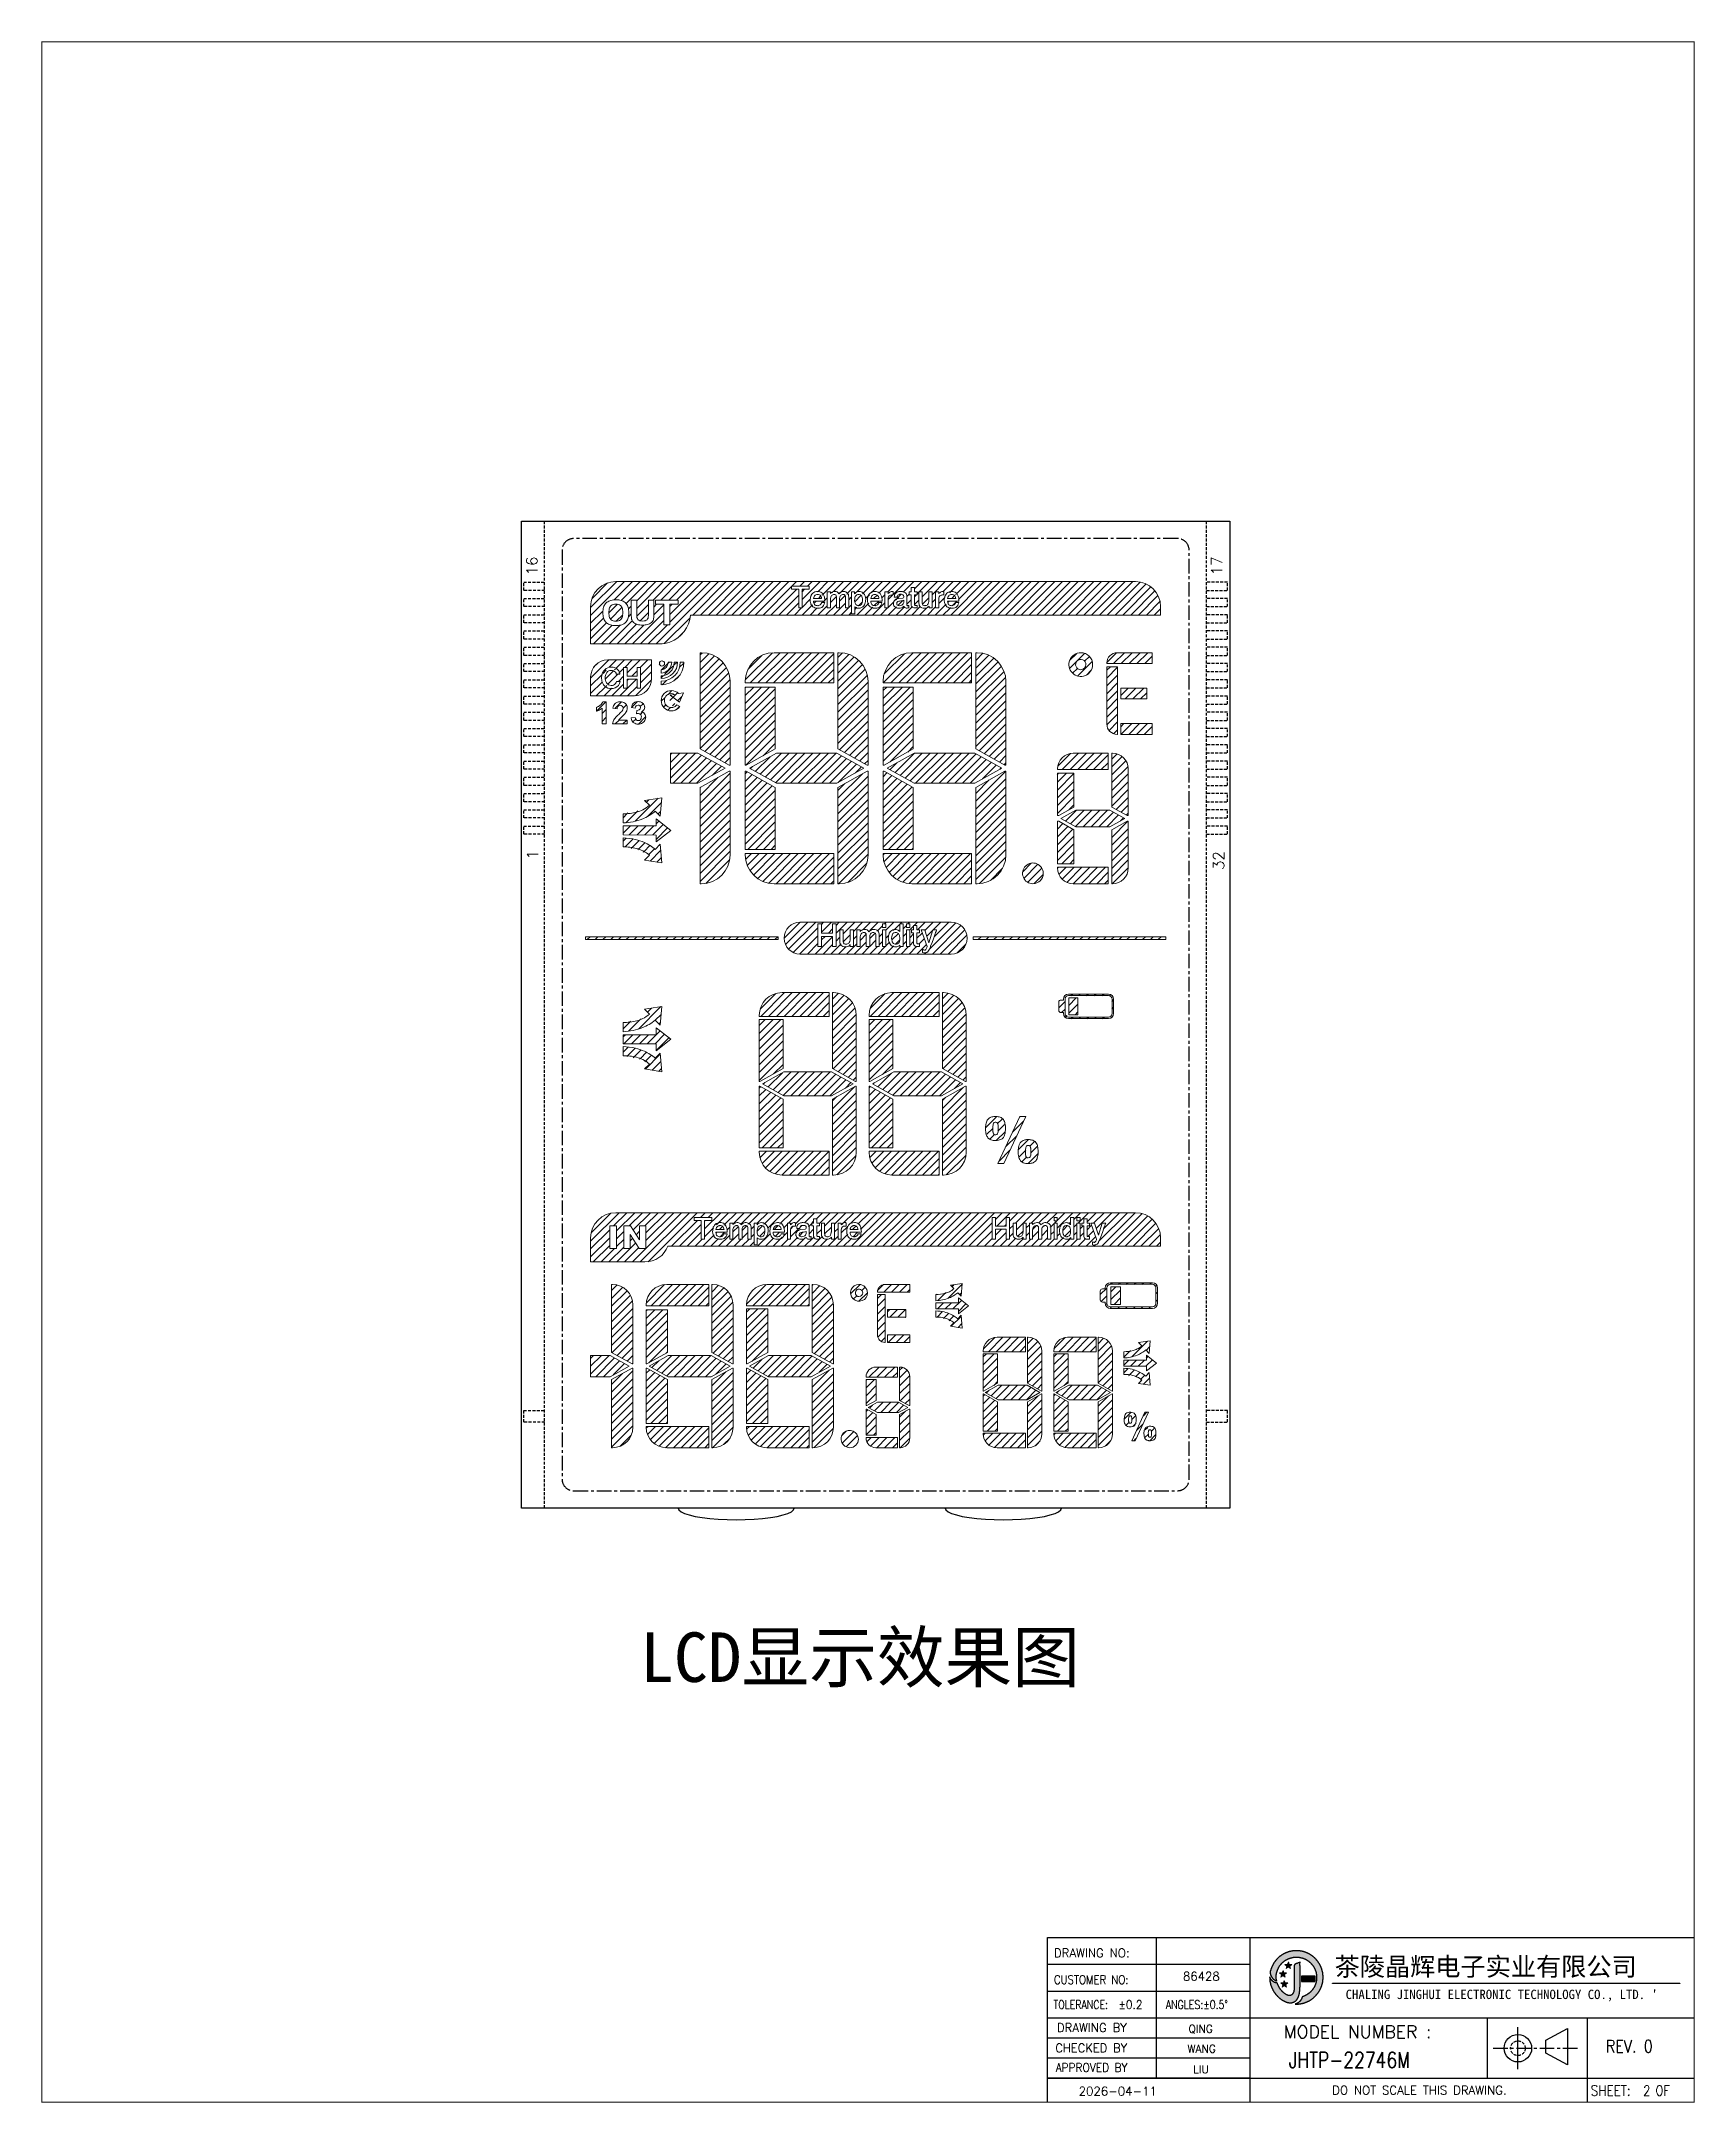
# Model space of a CAD drawing. Header units: millimetres. Extents: x 406 to 1082, y -777 to -474.
# Drawn here: x 939.5 to 1081.9, y -776.6 to -599 of the extents above; entities that cross this region are included whole.
import ezdxf
from ezdxf.enums import TextEntityAlignment as Align

# ---------------------------------------------------------------- set-up
doc = ezdxf.new("R2010")
doc.units = ezdxf.units.MM
doc.linetypes.add('CENTER', pattern=[2, 1.25, -0.25, 0.25, -0.25])
doc.linetypes.add('HIDDEN', pattern=[0.375, 0.25, -0.125])
for name, color, linetype in [('C', 1, 'Continuous'), ('s', 42, 'Continuous'), ('SPEC', 2, 'Continuous'), ('图层 1', 7, 'Continuous')]:
    doc.layers.add(name, color=color, linetype=linetype)
doc.styles.add('1', font='simhei_0.ttf', dxfattribs={"height": 3})
doc.styles.add('4534', font='simhei_0.ttf')
doc.styles.add('ROMANS', font='ROMANS.shx')

msp = doc.modelspace()

# ---------------------------------------------------------------- texts
at = {"style": 'ROMANS'}
for s, height, p in [('16', 0.9457, (981.771, -644.21)), ('17', 0.9457, (1040.746, -644.21)), ('1', 0.946, (981.823, -669.085)), ('32', 0.9457, (1040.905, -669.583))]:
    msp.add_text(s, height=height, rotation=90, dxfattribs=at).set_placement(p, align=Align.MIDDLE)
at = {"layer": 'SPEC', "lineweight": 30, "style": '4534'}
msp.add_text('LCD显示效果图', height=4.273, dxfattribs=at).set_placement((991.097, -740.324))
at = {"layer": 'SPEC', "style": 'ROMANS'}
for s, height, p in [('DRAWING NO:', 0.74101, (1026.724, -764.033)), ('DRAWING BY', 0.741, (1026.975, -770.461)), ('MODEL NUMBER :', 1.08298, (1046.51, -770.996)), ('DO NOT SCALE THIS DRAWING.', 0.74101, (1050.682, -775.853))]:
    msp.add_text(s, height=height, dxfattribs=at).set_placement(p)
for s, height, width, p in [('CUSTOMER NO:', 0.74101, 0.86, (1026.724, -766.338)), ('TOLERANCE:', 0.741, 0.8, (1026.684, -768.483)), ('%%P0.2', 0.741, 0.9, (1032.296, -768.483)), ('ANGLES:%%P0.5%%D', 0.74101, 0.8, (1036.349, -768.483)), ('CHECKED BY', 0.741, 0.98, (1026.84, -772.213)), ('APPROVED BY', 0.74101, 0.9, (1026.874, -773.901)), ('SHEET:', 0.8892, 0.85, (1072.945, -775.963)), ('OF', 0.8892, 0.8, (1078.532, -775.963))]:
    msp.add_text(s, height=height, dxfattribs=dict(at, width=width)).set_placement(p)
at = {"layer": 'SPEC', "color": 120, "style": 'ROMANS'}
for s, height, p in [('86428', 0.741, (1037.83, -766.04)), ('QING', 0.6704, (1038.297, -770.533)), ('WANG', 0.6704, (1038.213, -772.25)), ('LIU', 0.6704, (1038.725, -774.024)), ('2026-04-11', 0.741, (1028.855, -775.935))]:
    msp.add_text(s, height=height, dxfattribs=at).set_placement(p)
for s, height, width, p in [('JHTP-22746M', 1.35372, 0.8, (1046.951, -773.56)), ('REV. 0', 1.0671, 0.85, (1074.244, -772.231)), ('2', 0.889, 0.8, (1077.469, -775.963))]:
    msp.add_text(s, height=height, dxfattribs=dict(at, width=width)).set_placement(p)

# ---------------------------------------------------------------- blocks, each defined once
blk = doc.blocks.new('1')
h = blk.add_hatch(color=150)
h.set_gradient(color1=(44, 122, 246), color2=(30, 113, 246), rotation=15, tint=0.18, name='INVCYLINDER')
edge = h.paths.add_edge_path()
edge.add_spline(control_points=[(4.1, 1.76), (4.1, 1.76), (4.1, 1.76), (4.1, 1.76), (4.1, 1.76), (4.1, 1.77), (4.1, 1.77), (4.15, 1.87), (4.18, 1.95), (4.2, 2.01), (4.2, 2.02), (4.21, 2.03), (4.21, 2.05), (4.21, 2.05), (4.21, 2.05), (4.21, 2.05), (4.24, 2.17), (4.27, 2.31), (4.3, 2.48), (4.3, 2.48), (4.3, 2.5), (4.3, 2.5), (4.33, 2.7), (4.35, 2.93), (4.36, 3.19), (4.36, 3.19), (4.36, 3.22), (4.36, 3.22), (4.38, 3.48), (4.39, 3.76), (4.39, 4.04), (4.39, 4.28), (4.39, 4.53), (4.39, 4.76), (4.39, 5.15), (4.38, 5.52), (4.37, 5.83), (4.37, 6.11), (4.36, 6.34), (4.36, 6.46), (4.36, 6.46), (4.37, 6.77), (4.37, 6.77), (4.37, 6.77), (4.09, 6.65), (4.09, 6.65), (4.04, 6.63), (4.01, 6.61), (3.97, 6.59), (3.94, 6.58), (3.89, 6.56), (3.88, 6.55), (3.76, 6.54), (3.55, 6.48), (3.55, 6.17), (3.55, 6.17), (3.55, 5.89), (3.55, 5.89), (3.55, 5.46), (3.55, 4.62), (3.54, 3.94), (3.54, 3.48), (3.54, 3.15), (3.54, 3.01), (3.54, 2.97), (3.54, 2.94), (3.53, 2.93), (3.5, 2.68), (3.46, 2.41), (3.28, 2.22), (3.16, 2.1), (3.03, 2.05), (2.88, 2.05), (2.74, 2.05), (2.59, 2.09), (2.42, 2.19), (1.9, 2.49), (1.51, 2.95), (1.24, 3.59), (1.2, 3.67), (1.18, 3.75), (1.15, 3.83), (0.62, 3.82), (0.27, 4.33), (0.27, 4.33), (0.18, 4.46), (0.12, 4.58), (0.09, 4.68), (0.09, 4.66), (0.09, 4.63), (0.09, 4.61), (0.09, 3.04), (1.07, 1.62), (2.54, 1.08), (2.54, 1.08), (2.88, 1.01), (3.12, 1.04), (3.67, 1.09), (3.96, 1.47), (4.1, 1.76)], knot_values=[0, 0, 0, 0, 1, 1, 1, 2, 2, 2, 3, 3, 3, 4, 4, 4, 5, 5, 5, 6, 6, 6, 7, 7, 7, 8, 8, 8, 9, 9, 9, 10, 10, 10, 11, 11, 11, 12, 12, 12, 13, 13, 13, 14, 14, 14, 15, 15, 15, 16, 16, 16, 17, 17, 17, 18, 18, 18, 19, 19, 19, 20, 20, 20, 21, 21, 21, 22, 22, 22, 23, 23, 23, 24, 24, 24, 25, 25, 25, 26, 26, 26, 27, 27, 27, 28, 28, 28, 29, 29, 29, 30, 30, 30, 31, 31, 31, 32, 32, 32, 33, 33, 33, 33], degree=3, periodic=0)
h = blk.add_hatch(color=150)
h.set_gradient(color1=(59, 131, 247), color2=(30, 113, 246), rotation=15, tint=0.18, name='INVCYLINDER')
edge = h.paths.add_edge_path()
edge.add_spline(control_points=[(6.25, 1.71), (6.31, 1.76), (7.01, 2.45), (7.2, 2.88), (7.47, 3.41), (7.62, 4.01), (7.62, 4.61), (7.62, 4.71), (7.61, 4.82), (7.6, 4.93), (7.52, 5.87), (7.1, 6.74), (6.41, 7.38), (5.71, 8.02), (4.8, 8.37), (3.85, 8.37), (2.15, 8.37), (0.7, 7.23), (0.24, 5.68), (0.24, 5.68), (0.14, 5.35), (0.14, 5.35), (0.15, 5.24), (0.17, 4.93), (0.47, 4.5), (0.62, 4.29), (0.9, 4.17), (1.1, 4.08), (1, 4.3), (1, 4.63), (1, 4.78), (1.09, 6.28), (2.34, 7.47), (3.85, 7.47), (4.48, 7.47), (5.08, 7.26), (5.58, 6.88), (5.91, 6.64), (6.18, 6.32), (6.37, 5.96), (6.57, 5.6), (6.68, 5.18), (6.71, 4.76), (6.71, 4.71), (6.71, 4.66), (6.71, 4.61), (6.71, 4.42), (6.69, 4.23), (6.65, 4.04), (6.65, 4.04), (6.65, 4.04), (6.65, 4.03), (6.46, 3.11), (5.83, 2.33), (4.95, 1.97), (4.86, 1.93), (4.77, 1.9), (4.68, 1.87), (4.64, 1.69), (4.46, 1.07), (3.68, 0.85), (3.74, 0.84), (3.8, 0.84), (3.85, 0.84), (4.73, 0.84), (5.58, 1.15), (6.25, 1.71)], knot_values=[0, 0, 0, 0, 1, 1, 1, 2, 2, 2, 3, 3, 3, 4, 4, 4, 5, 5, 5, 6, 6, 6, 7, 7, 7, 8, 8, 8, 9, 9, 9, 10, 10, 10, 11, 11, 11, 12, 12, 12, 13, 13, 13, 14, 14, 14, 15, 15, 15, 16, 16, 16, 17, 17, 17, 18, 18, 18, 19, 19, 19, 20, 20, 20, 21, 21, 21, 22, 22, 22, 22], degree=3, periodic=0)
h = blk.add_hatch(color=150)
h.set_gradient(color1=(40, 119, 246), color2=(10, 96, 235), centered=1, tint=0.79, name='SPHERICAL')
edge = h.paths.add_edge_path()
edge.add_spline(control_points=[(6.51, 4.76), (6.51, 4.76), (4.58, 4.76), (4.58, 4.76), (4.59, 4.53), (4.59, 4.28), (4.58, 4.04), (4.58, 4.04), (6.46, 4.04), (6.46, 4.04), (6.5, 4.23), (6.52, 4.42), (6.52, 4.61), (6.52, 4.66), (6.52, 4.71), (6.51, 4.76)], knot_values=[0, 0, 0, 0, 1, 1, 1, 2, 2, 2, 3, 3, 3, 4, 4, 4, 5, 5, 5, 5], degree=3, periodic=0)
h = blk.add_hatch(color=150)
h.set_gradient(color1=(59, 131, 247), color2=(30, 113, 246), rotation=15, tint=0.18, name='INVCYLINDER')
h.paths.add_polyline_path([(8.96, 3.74), (8.96, 3.8), (57.96, 3.8), (57.96, 3.74)])
at = {"layer": 's', "true_color": 0xe50011}
h = blk.add_hatch(color=12, dxfattribs=at)
h.dxf.hatch_style = 2
h.paths.add_polyline_path([(2.72, 6.8), (2.85, 6.45), (3.22, 6.44), (2.92, 6.21), (3.03, 5.85), (2.72, 6.06), (2.41, 5.85), (2.52, 6.21), (2.22, 6.44), (2.59, 6.45)])
h = blk.add_hatch(color=12, dxfattribs=at)
h.dxf.hatch_style = 2
h.paths.add_polyline_path([(2.15, 4.18), (2.28, 3.83), (2.65, 3.82), (2.35, 3.59), (2.46, 3.23), (2.15, 3.44), (1.84, 3.23), (1.95, 3.59), (1.65, 3.82), (2.02, 3.83)])
at = {"layer": '图层 1', "true_color": 0xe50011}
h = blk.add_hatch(color=12, dxfattribs=at)
h.dxf.hatch_style = 2
h.paths.add_polyline_path([(1.98, 5.59), (2.1, 5.24), (2.47, 5.23), (2.18, 5), (2.28, 4.65), (1.98, 4.85), (1.67, 4.65), (1.77, 5), (1.48, 5.23), (1.85, 5.24)])
at = {"color": 152, "true_color": 0x0852c9}
for points in [[(4.1, 1.76), (4.1, 1.76), (4.1, 1.77), (4.12, 1.8), (4.13, 1.84), (4.15, 1.87), (4.16, 1.9), (4.17, 1.94), (4.19, 1.97), (4.2, 2.01), (4.2, 2.01), (4.21, 2.04), (4.21, 2.05), (4.21, 2.05), (4.22, 2.09), (4.23, 2.12), (4.24, 2.16), (4.25, 2.19), (4.25, 2.23), (4.26, 2.27), (4.27, 2.3), (4.27, 2.34), (4.28, 2.37), (4.29, 2.41), (4.29, 2.44), (4.3, 2.48), (4.3, 2.48), (4.3, 2.5), (4.3, 2.54), (4.31, 2.57), (4.31, 2.61), (4.32, 2.64), (4.32, 2.68), (4.33, 2.72), (4.33, 2.75), (4.33, 2.79), (4.34, 2.82), (4.34, 2.86), (4.34, 2.9), (4.35, 2.93), (4.35, 2.97), (4.35, 3), (4.35, 3.04), (4.36, 3.08), (4.36, 3.11), (4.36, 3.15), (4.36, 3.18), (4.36, 3.19), (4.36, 3.22), (4.37, 3.26), (4.37, 3.29), (4.37, 3.33), (4.37, 3.37), (4.37, 3.4), (4.38, 3.44), (4.38, 3.47), (4.38, 3.51), (4.38, 3.55), (4.38, 3.58), (4.38, 3.62), (4.38, 3.65), (4.38, 3.69), (4.39, 3.73), (4.39, 3.76), (4.39, 3.8), (4.39, 3.83), (4.39, 3.87), (4.39, 3.91), (4.39, 3.94), (4.39, 3.98), (4.39, 4.02), (4.39, 4.04), (4.39, 4.08), (4.39, 4.12), (4.39, 4.15), (4.39, 4.19), (4.39, 4.22), (4.39, 4.26), (4.39, 4.3), (4.39, 4.33), (4.39, 4.37), (4.39, 4.4), (4.39, 4.44), (4.39, 4.48), (4.39, 4.51), (4.39, 4.55), (4.39, 4.58), (4.39, 4.62), (4.39, 4.66), (4.39, 4.69), (4.39, 4.73), (4.39, 4.76), (4.39, 4.8), (4.39, 4.83), (4.39, 4.87), (4.39, 4.9), (4.39, 4.94), (4.39, 4.98), (4.39, 5.01), (4.39, 5.05), (4.39, 5.08), (4.39, 5.12), (4.39, 5.16), (4.39, 5.19), (4.39, 5.23), (4.39, 5.26), (4.39, 5.3), (4.38, 5.34), (4.38, 5.37), (4.38, 5.41), (4.38, 5.45), (4.38, 5.48), (4.38, 5.52), (4.38, 5.55), (4.38, 5.59), (4.38, 5.63), (4.38, 5.66), (4.38, 5.7), (4.38, 5.73), (4.38, 5.77), (4.37, 5.81), (4.37, 5.83), (4.37, 5.87), (4.37, 5.9), (4.37, 5.94), (4.37, 5.97), (4.37, 6.01), (4.37, 6.05), (4.37, 6.08), (4.37, 6.12), (4.37, 6.15), (4.37, 6.19), (4.37, 6.23), (4.37, 6.26), (4.36, 6.3), (4.36, 6.33), (4.36, 6.37), (4.36, 6.41), (4.36, 6.44), (4.36, 6.46), (4.37, 6.77), (4.09, 6.65), (4.05, 6.63), (4.02, 6.62), (3.99, 6.6), (3.97, 6.59), (3.94, 6.58), (3.9, 6.56), (3.88, 6.55), (3.84, 6.55), (3.81, 6.54), (3.77, 6.53), (3.74, 6.52), (3.71, 6.5), (3.68, 6.48), (3.65, 6.46), (3.63, 6.43), (3.61, 6.4), (3.59, 6.37), (3.57, 6.34), (3.56, 6.31), (3.55, 6.27), (3.55, 6.24), (3.55, 6.2), (3.55, 6.17), (3.55, 5.89), (3.55, 5.85), (3.55, 5.82), (3.55, 5.78), (3.55, 5.74), (3.55, 5.71), (3.55, 5.67), (3.55, 5.64), (3.55, 5.6), (3.55, 5.56), (3.55, 5.53), (3.55, 5.49), (3.55, 5.46), (3.55, 5.42), (3.55, 5.38), (3.55, 5.35), (3.55, 5.31), (3.55, 5.28), (3.55, 5.24), (3.55, 5.2), (3.55, 5.17), (3.55, 5.13), (3.55, 5.1), (3.55, 5.06), (3.55, 5.02), (3.55, 4.99), (3.55, 4.95), (3.55, 4.92), (3.55, 4.88), (3.55, 4.84), (3.55, 4.81), (3.55, 4.77), (3.55, 4.73), (3.55, 4.7), (3.55, 4.66), (3.55, 4.63), (3.55, 4.59), (3.55, 4.55), (3.55, 4.52), (3.55, 4.48), (3.55, 4.45), (3.55, 4.41), (3.55, 4.37), (3.55, 4.34), (3.55, 4.3), (3.55, 4.27), (3.55, 4.23), (3.55, 4.19), (3.55, 4.16), (3.55, 4.12), (3.55, 4.09), (3.55, 4.05), (3.55, 4.01), (3.54, 3.98), (3.54, 3.94), (3.54, 3.91), (3.54, 3.87), (3.54, 3.84), (3.54, 3.8), (3.54, 3.76), (3.54, 3.73), (3.54, 3.69), (3.54, 3.66), (3.54, 3.62), (3.54, 3.58), (3.54, 3.55), (3.54, 3.51), (3.54, 3.48), (3.54, 3.44), (3.54, 3.4), (3.54, 3.37), (3.54, 3.33), (3.54, 3.3), (3.54, 3.26), (3.54, 3.22), (3.54, 3.19), (3.54, 3.15), (3.54, 3.12), (3.54, 3.08), (3.54, 3.04), (3.54, 3.01), (3.54, 3.01), (3.54, 2.97), (3.53, 2.93), (3.53, 2.93), (3.53, 2.9), (3.53, 2.86), (3.52, 2.82), (3.51, 2.79), (3.51, 2.75), (3.5, 2.72), (3.5, 2.68), (3.49, 2.65), (3.48, 2.61), (3.47, 2.58), (3.46, 2.54), (3.45, 2.51), (3.43, 2.48), (3.42, 2.44), (3.41, 2.41), (3.39, 2.38), (3.37, 2.35), (3.35, 2.32), (3.33, 2.29), (3.31, 2.26), (3.28, 2.23), (3.28, 2.22), (3.25, 2.2), (3.22, 2.17), (3.2, 2.15), (3.17, 2.13), (3.14, 2.11), (3.1, 2.09), (3.07, 2.08), (3.04, 2.07), (3, 2.06), (2.97, 2.05), (2.93, 2.05), (2.9, 2.05), (2.88, 2.05), (2.84, 2.05), (2.81, 2.05), (2.77, 2.05), (2.73, 2.06), (2.7, 2.07), (2.66, 2.08), (2.63, 2.09), (2.6, 2.1), (2.56, 2.12), (2.53, 2.13), (2.5, 2.15), (2.47, 2.16), (2.43, 2.18), (2.42, 2.19), (2.39, 2.21), (2.36, 2.22), (2.33, 2.24), (2.3, 2.26), (2.27, 2.28), (2.24, 2.3), (2.21, 2.32), (2.18, 2.35), (2.15, 2.37), (2.12, 2.39), (2.1, 2.41), (2.07, 2.43), (2.04, 2.46), (2.01, 2.48), (1.99, 2.5), (1.96, 2.53), (1.93, 2.55), (1.91, 2.58), (1.88, 2.6), (1.86, 2.63), (1.83, 2.66), (1.81, 2.68), (1.78, 2.71), (1.76, 2.74), (1.73, 2.76), (1.71, 2.79), (1.69, 2.82), (1.67, 2.85), (1.64, 2.88), (1.62, 2.9), (1.6, 2.93), (1.58, 2.96), (1.56, 2.99), (1.54, 3.02), (1.52, 3.05), (1.5, 3.08), (1.48, 3.11), (1.46, 3.14), (1.44, 3.17), (1.43, 3.21), (1.41, 3.24), (1.39, 3.27), (1.37, 3.3), (1.36, 3.33), (1.34, 3.36), (1.33, 3.4), (1.31, 3.43), (1.29, 3.46), (1.28, 3.49), (1.26, 3.53), (1.25, 3.56), (1.24, 3.59), (1.23, 3.62), (1.21, 3.65), (1.2, 3.69), (1.19, 3.72), (1.17, 3.75), (1.16, 3.79), (1.15, 3.82), (1.15, 3.83), (1.11, 3.83), (1.08, 3.83), (1.04, 3.83), (1, 3.84), (0.97, 3.84), (0.93, 3.85), (0.9, 3.86), (0.86, 3.87), (0.83, 3.89), (0.8, 3.9), (0.76, 3.91), (0.73, 3.93), (0.7, 3.95), (0.67, 3.96), (0.64, 3.98), (0.61, 4), (0.58, 4.02), (0.55, 4.04), (0.52, 4.07), (0.49, 4.09), (0.47, 4.11), (0.44, 4.14), (0.41, 4.16), (0.39, 4.19), (0.36, 4.21), (0.34, 4.24), (0.32, 4.27), (0.29, 4.3), (0.27, 4.33), (0.27, 4.33), (0.25, 4.36), (0.23, 4.39), (0.21, 4.42), (0.19, 4.45), (0.17, 4.48), (0.16, 4.52), (0.14, 4.55), (0.13, 4.58), (0.11, 4.61), (0.1, 4.65), (0.09, 4.68), (0.09, 4.65), (0.09, 4.61), (0.09, 4.61), (0.09, 4.57), (0.09, 4.54), (0.09, 4.5), (0.09, 4.46), (0.09, 4.43), (0.09, 4.39), (0.09, 4.36), (0.1, 4.32), (0.1, 4.28), (0.1, 4.25), (0.11, 4.21), (0.11, 4.18), (0.12, 4.14), (0.12, 4.11), (0.13, 4.07), (0.13, 4.03), (0.14, 4), (0.14, 3.96), (0.15, 3.93), (0.16, 3.89), (0.16, 3.86), (0.17, 3.82), (0.18, 3.79), (0.19, 3.75), (0.19, 3.72), (0.2, 3.68), (0.21, 3.65), (0.22, 3.61), (0.23, 3.58), (0.24, 3.54), (0.25, 3.51), (0.26, 3.47), (0.27, 3.44), (0.29, 3.41), (0.3, 3.37), (0.31, 3.34), (0.32, 3.3), (0.33, 3.27), (0.35, 3.24), (0.36, 3.2), (0.37, 3.17), (0.39, 3.14), (0.4, 3.1), (0.42, 3.07), (0.43, 3.04), (0.45, 3), (0.46, 2.97), (0.48, 2.94), (0.5, 2.91), (0.51, 2.88), (0.53, 2.84), (0.55, 2.81), (0.56, 2.78), (0.58, 2.75), (0.6, 2.72), (0.62, 2.69), (0.64, 2.66), (0.65, 2.63), (0.67, 2.59), (0.69, 2.56), (0.71, 2.53), (0.73, 2.5), (0.75, 2.47), (0.77, 2.44), (0.79, 2.42), (0.82, 2.39), (0.84, 2.36), (0.86, 2.33), (0.88, 2.3), (0.9, 2.27), (0.93, 2.24), (0.95, 2.22), (0.97, 2.19), (0.99, 2.16), (1.02, 2.13), (1.04, 2.11), (1.07, 2.08), (1.09, 2.05), (1.12, 2.03), (1.14, 2), (1.16, 1.97), (1.19, 1.95), (1.22, 1.92), (1.24, 1.9), (1.27, 1.87), (1.29, 1.85), (1.32, 1.82), (1.35, 1.8), (1.37, 1.78), (1.4, 1.75), (1.43, 1.73), (1.46, 1.71), (1.48, 1.68), (1.51, 1.66), (1.54, 1.64), (1.57, 1.62), (1.6, 1.59), (1.63, 1.57), (1.66, 1.55), (1.69, 1.53), (1.71, 1.51), (1.74, 1.49), (1.77, 1.47), (1.8, 1.45), (1.83, 1.43), (1.87, 1.41), (1.9, 1.39), (1.93, 1.37), (1.96, 1.35), (1.99, 1.34), (2.02, 1.32), (2.05, 1.3), (2.08, 1.28), (2.12, 1.27), (2.15, 1.25), (2.18, 1.23), (2.21, 1.22), (2.24, 1.2), (2.28, 1.19), (2.31, 1.17), (2.34, 1.16), (2.38, 1.14), (2.41, 1.13), (2.44, 1.12), (2.48, 1.1), (2.51, 1.09), (2.54, 1.08), (2.58, 1.07), (2.61, 1.07), (2.65, 1.06), (2.68, 1.06), (2.72, 1.05), (2.76, 1.05), (2.79, 1.04), (2.83, 1.04), (2.86, 1.04), (2.9, 1.03), (2.93, 1.03), (2.97, 1.03), (3.01, 1.03), (3.04, 1.03), (3.08, 1.03), (3.12, 1.03), (3.12, 1.04), (3.16, 1.04), (3.19, 1.04), (3.23, 1.05), (3.26, 1.06), (3.3, 1.07), (3.33, 1.07), (3.37, 1.08), (3.4, 1.1), (3.44, 1.11), (3.47, 1.12), (3.5, 1.14), (3.53, 1.15), (3.57, 1.17), (3.6, 1.19), (3.63, 1.21), (3.66, 1.23), (3.69, 1.25), (3.72, 1.27), (3.74, 1.29), (3.77, 1.32), (3.8, 1.34), (3.82, 1.37), (3.85, 1.39), (3.87, 1.42), (3.9, 1.45), (3.92, 1.48), (3.94, 1.5), (3.96, 1.53), (3.98, 1.56), (4, 1.59), (4.02, 1.62), (4.04, 1.65), (4.06, 1.69), (4.08, 1.72), (4.09, 1.75)], [(6.25, 1.71), (6.28, 1.73), (6.31, 1.76), (6.33, 1.79), (6.36, 1.81), (6.38, 1.84), (6.41, 1.86), (6.43, 1.89), (6.46, 1.91), (6.48, 1.94), (6.51, 1.97), (6.53, 1.99), (6.56, 2.02), (6.58, 2.05), (6.6, 2.07), (6.63, 2.1), (6.65, 2.13), (6.68, 2.15), (6.7, 2.18), (6.72, 2.21), (6.75, 2.23), (6.77, 2.26), (6.79, 2.29), (6.82, 2.32), (6.84, 2.35), (6.86, 2.37), (6.89, 2.4), (6.91, 2.43), (6.93, 2.46), (6.95, 2.49), (6.97, 2.52), (6.99, 2.54), (7.02, 2.57), (7.04, 2.6), (7.06, 2.63), (7.08, 2.66), (7.1, 2.69), (7.11, 2.72), (7.13, 2.76), (7.15, 2.79), (7.17, 2.82), (7.18, 2.85), (7.2, 2.88), (7.21, 2.91), (7.23, 2.94), (7.24, 2.98), (7.26, 3.01), (7.27, 3.04), (7.29, 3.07), (7.3, 3.11), (7.32, 3.14), (7.33, 3.17), (7.35, 3.21), (7.36, 3.24), (7.37, 3.27), (7.38, 3.31), (7.4, 3.34), (7.41, 3.38), (7.42, 3.41), (7.43, 3.44), (7.44, 3.48), (7.45, 3.51), (7.46, 3.55), (7.47, 3.58), (7.48, 3.62), (7.49, 3.65), (7.5, 3.69), (7.51, 3.72), (7.52, 3.76), (7.53, 3.79), (7.53, 3.83), (7.54, 3.86), (7.55, 3.9), (7.56, 3.93), (7.56, 3.97), (7.57, 4), (7.57, 4.04), (7.58, 4.07), (7.58, 4.11), (7.59, 4.15), (7.59, 4.18), (7.6, 4.22), (7.6, 4.25), (7.6, 4.29), (7.61, 4.33), (7.61, 4.36), (7.61, 4.4), (7.61, 4.43), (7.62, 4.47), (7.62, 4.51), (7.62, 4.54), (7.62, 4.58), (7.62, 4.61), (7.62, 4.64), (7.62, 4.68), (7.62, 4.72), (7.61, 4.75), (7.61, 4.79), (7.61, 4.82), (7.61, 4.86), (7.61, 4.9), (7.6, 4.93), (7.6, 4.93), (7.6, 4.97), (7.6, 5), (7.59, 5.04), (7.59, 5.08), (7.58, 5.11), (7.58, 5.15), (7.57, 5.18), (7.57, 5.22), (7.56, 5.25), (7.56, 5.29), (7.55, 5.33), (7.54, 5.36), (7.54, 5.4), (7.53, 5.43), (7.52, 5.47), (7.51, 5.5), (7.5, 5.54), (7.49, 5.57), (7.48, 5.61), (7.47, 5.64), (7.46, 5.68), (7.45, 5.71), (7.44, 5.74), (7.43, 5.78), (7.42, 5.81), (7.41, 5.85), (7.4, 5.88), (7.38, 5.91), (7.37, 5.95), (7.36, 5.98), (7.35, 6.02), (7.33, 6.05), (7.32, 6.08), (7.3, 6.12), (7.29, 6.15), (7.27, 6.18), (7.26, 6.21), (7.24, 6.25), (7.23, 6.28), (7.21, 6.31), (7.2, 6.34), (7.18, 6.37), (7.16, 6.41), (7.14, 6.44), (7.13, 6.47), (7.11, 6.5), (7.09, 6.53), (7.07, 6.56), (7.05, 6.59), (7.03, 6.62), (7.01, 6.65), (6.99, 6.68), (6.97, 6.71), (6.95, 6.74), (6.93, 6.77), (6.91, 6.8), (6.89, 6.83), (6.87, 6.86), (6.85, 6.89), (6.83, 6.92), (6.8, 6.95), (6.78, 6.98), (6.76, 7), (6.74, 7.03), (6.71, 7.06), (6.69, 7.09), (6.66, 7.11), (6.64, 7.14), (6.62, 7.17), (6.59, 7.19), (6.57, 7.22), (6.54, 7.24), (6.52, 7.27), (6.49, 7.3), (6.47, 7.32), (6.44, 7.35), (6.41, 7.37), (6.41, 7.38), (6.38, 7.4), (6.35, 7.43), (6.32, 7.45), (6.3, 7.47), (6.27, 7.5), (6.24, 7.52), (6.21, 7.54), (6.19, 7.56), (6.16, 7.59), (6.13, 7.61), (6.1, 7.63), (6.07, 7.65), (6.04, 7.67), (6.01, 7.69), (5.98, 7.71), (5.95, 7.73), (5.92, 7.75), (5.89, 7.77), (5.86, 7.79), (5.83, 7.81), (5.8, 7.83), (5.77, 7.85), (5.74, 7.87), (5.71, 7.89), (5.68, 7.9), (5.65, 7.92), (5.61, 7.94), (5.58, 7.95), (5.55, 7.97), (5.52, 7.99), (5.48, 8), (5.45, 8.02), (5.42, 8.03), (5.39, 8.05), (5.35, 8.06), (5.32, 8.08), (5.29, 8.09), (5.25, 8.1), (5.22, 8.12), (5.19, 8.13), (5.15, 8.14), (5.12, 8.16), (5.09, 8.17), (5.05, 8.18), (5.02, 8.19), (4.98, 8.2), (4.95, 8.21), (4.91, 8.22), (4.88, 8.23), (4.84, 8.24), (4.81, 8.25), (4.77, 8.26), (4.74, 8.27), (4.7, 8.28), (4.67, 8.29), (4.63, 8.29), (4.6, 8.3), (4.56, 8.31), (4.53, 8.31), (4.49, 8.32), (4.46, 8.33), (4.42, 8.33), (4.39, 8.34), (4.35, 8.34), (4.31, 8.35), (4.28, 8.35), (4.24, 8.35), (4.21, 8.36), (4.17, 8.36), (4.13, 8.36), (4.1, 8.37), (4.06, 8.37), (4.03, 8.37), (3.99, 8.37), (3.95, 8.37), (3.92, 8.37), (3.88, 8.37), (3.85, 8.37), (3.82, 8.37), (3.78, 8.37), (3.74, 8.37), (3.71, 8.37), (3.67, 8.37), (3.64, 8.37), (3.6, 8.37), (3.56, 8.36), (3.53, 8.36), (3.49, 8.36), (3.46, 8.35), (3.42, 8.35), (3.38, 8.35), (3.35, 8.34), (3.31, 8.34), (3.28, 8.33), (3.24, 8.33), (3.21, 8.32), (3.17, 8.31), (3.14, 8.31), (3.1, 8.3), (3.06, 8.29), (3.03, 8.28), (2.99, 8.28), (2.96, 8.27), (2.92, 8.26), (2.89, 8.25), (2.85, 8.24), (2.82, 8.23), (2.79, 8.22), (2.75, 8.21), (2.72, 8.2), (2.68, 8.19), (2.65, 8.18), (2.61, 8.17), (2.58, 8.15), (2.55, 8.14), (2.51, 8.13), (2.48, 8.12), (2.45, 8.1), (2.41, 8.09), (2.38, 8.07), (2.35, 8.06), (2.31, 8.05), (2.28, 8.03), (2.25, 8.02), (2.21, 8), (2.18, 7.98), (2.15, 7.97), (2.12, 7.95), (2.09, 7.93), (2.05, 7.92), (2.02, 7.9), (1.99, 7.88), (1.96, 7.86), (1.93, 7.85), (1.9, 7.83), (1.87, 7.81), (1.84, 7.79), (1.81, 7.77), (1.78, 7.75), (1.75, 7.73), (1.72, 7.71), (1.69, 7.69), (1.66, 7.67), (1.63, 7.65), (1.6, 7.62), (1.57, 7.6), (1.54, 7.58), (1.51, 7.56), (1.49, 7.54), (1.46, 7.51), (1.43, 7.49), (1.4, 7.47), (1.38, 7.44), (1.35, 7.42), (1.32, 7.4), (1.3, 7.37), (1.27, 7.35), (1.24, 7.32), (1.22, 7.3), (1.19, 7.27), (1.17, 7.25), (1.14, 7.22), (1.12, 7.19), (1.09, 7.17), (1.07, 7.14), (1.04, 7.11), (1.02, 7.09), (1, 7.06), (0.97, 7.03), (0.95, 7), (0.93, 6.98), (0.9, 6.95), (0.88, 6.92), (0.86, 6.89), (0.84, 6.86), (0.82, 6.83), (0.8, 6.8), (0.77, 6.78), (0.75, 6.75), (0.73, 6.72), (0.71, 6.69), (0.69, 6.66), (0.67, 6.63), (0.65, 6.6), (0.64, 6.56), (0.62, 6.53), (0.6, 6.5), (0.58, 6.47), (0.56, 6.44), (0.55, 6.41), (0.53, 6.38), (0.51, 6.35), (0.5, 6.31), (0.48, 6.28), (0.46, 6.25), (0.45, 6.22), (0.43, 6.18), (0.42, 6.15), (0.4, 6.12), (0.39, 6.08), (0.37, 6.05), (0.36, 6.02), (0.35, 5.98), (0.33, 5.95), (0.32, 5.92), (0.31, 5.88), (0.3, 5.85), (0.29, 5.82), (0.27, 5.78), (0.26, 5.75), (0.25, 5.71), (0.24, 5.68), (0.24, 5.68), (0.23, 5.64), (0.22, 5.61), (0.21, 5.57), (0.2, 5.54), (0.19, 5.51), (0.17, 5.47), (0.16, 5.44), (0.15, 5.4), (0.14, 5.37), (0.14, 5.35), (0.14, 5.31), (0.14, 5.28), (0.15, 5.24), (0.16, 5.21), (0.16, 5.17), (0.17, 5.14), (0.18, 5.1), (0.19, 5.07), (0.2, 5.03), (0.21, 5), (0.22, 4.96), (0.24, 4.93), (0.25, 4.9), (0.27, 4.86), (0.28, 4.83), (0.3, 4.8), (0.31, 4.77), (0.33, 4.73), (0.35, 4.7), (0.36, 4.67), (0.38, 4.64), (0.4, 4.61), (0.42, 4.58), (0.44, 4.55), (0.46, 4.52), (0.47, 4.5), (0.5, 4.47), (0.52, 4.44), (0.54, 4.41), (0.57, 4.39), (0.6, 4.36), (0.62, 4.34), (0.65, 4.32), (0.68, 4.3), (0.71, 4.28), (0.74, 4.26), (0.77, 4.24), (0.8, 4.22), (0.84, 4.21), (0.87, 4.19), (0.9, 4.17), (0.93, 4.16), (0.97, 4.14), (1, 4.13), (1.03, 4.11), (1.06, 4.1), (1.1, 4.08), (1.1, 4.08), (1.09, 4.12), (1.07, 4.15), (1.06, 4.18), (1.05, 4.22), (1.04, 4.25), (1.04, 4.29), (1.03, 4.32), (1.02, 4.36), (1.02, 4.4), (1.01, 4.43), (1.01, 4.47), (1.01, 4.5), (1, 4.54), (1, 4.57), (1, 4.61), (1, 4.65), (1, 4.68), (1, 4.72), (1, 4.75), (1, 4.78), (1, 4.81), (1, 4.85), (1.01, 4.88), (1.01, 4.92), (1.02, 4.96), (1.02, 4.99), (1.02, 5.03), (1.03, 5.06), (1.04, 5.1), (1.04, 5.13), (1.05, 5.17), (1.06, 5.2), (1.06, 5.24), (1.07, 5.27), (1.08, 5.31), (1.09, 5.34), (1.1, 5.38), (1.11, 5.41), (1.12, 5.45), (1.13, 5.48), (1.14, 5.52), (1.15, 5.55), (1.17, 5.58), (1.18, 5.62), (1.19, 5.65), (1.2, 5.69), (1.22, 5.72), (1.23, 5.75), (1.25, 5.79), (1.26, 5.82), (1.28, 5.85), (1.29, 5.88), (1.31, 5.92), (1.33, 5.95), (1.34, 5.98), (1.36, 6.01), (1.38, 6.04), (1.4, 6.07), (1.42, 6.1), (1.43, 6.13), (1.45, 6.16), (1.47, 6.19), (1.49, 6.22), (1.52, 6.25), (1.54, 6.28), (1.56, 6.31), (1.58, 6.34), (1.6, 6.37), (1.62, 6.4), (1.65, 6.43), (1.67, 6.45), (1.69, 6.48), (1.72, 6.51), (1.74, 6.53), (1.77, 6.56), (1.79, 6.59), (1.82, 6.61), (1.84, 6.64), (1.87, 6.66), (1.89, 6.69), (1.92, 6.71), (1.95, 6.74), (1.97, 6.76), (2, 6.78), (2.03, 6.81), (2.06, 6.83), (2.08, 6.85), (2.11, 6.88), (2.14, 6.9), (2.17, 6.92), (2.2, 6.94), (2.23, 6.96), (2.26, 6.98), (2.29, 7), (2.32, 7.02), (2.35, 7.04), (2.38, 7.06), (2.41, 7.08), (2.44, 7.09), (2.47, 7.11), (2.51, 7.13), (2.54, 7.15), (2.57, 7.16), (2.6, 7.18), (2.63, 7.19), (2.67, 7.21), (2.7, 7.22), (2.73, 7.24), (2.77, 7.25), (2.8, 7.27), (2.83, 7.28), (2.87, 7.29), (2.9, 7.3), (2.93, 7.32), (2.97, 7.33), (3, 7.34), (3.04, 7.35), (3.07, 7.36), (3.11, 7.37), (3.14, 7.38), (3.18, 7.39), (3.21, 7.39), (3.25, 7.4), (3.28, 7.41), (3.32, 7.42), (3.35, 7.42), (3.39, 7.43), (3.42, 7.43), (3.46, 7.44), (3.5, 7.44), (3.53, 7.45), (3.57, 7.45), (3.6, 7.46), (3.64, 7.46), (3.67, 7.46), (3.71, 7.46), (3.75, 7.46), (3.78, 7.47), (3.82, 7.47), (3.85, 7.47), (3.89, 7.47), (3.92, 7.47), (3.96, 7.46), (4, 7.46), (4.03, 7.46), (4.07, 7.46), (4.1, 7.46), (4.14, 7.45), (4.18, 7.45), (4.21, 7.44), (4.25, 7.44), (4.28, 7.43), (4.32, 7.43), (4.35, 7.42), (4.39, 7.42), (4.42, 7.41), (4.46, 7.4), (4.5, 7.39), (4.53, 7.39), (4.57, 7.38), (4.6, 7.37), (4.64, 7.36), (4.67, 7.35), (4.7, 7.34), (4.74, 7.33), (4.77, 7.32), (4.81, 7.3), (4.84, 7.29), (4.87, 7.28), (4.91, 7.27), (4.94, 7.25), (4.97, 7.24), (5.01, 7.22), (5.04, 7.21), (5.07, 7.19), (5.11, 7.18), (5.14, 7.16), (5.17, 7.15), (5.2, 7.13), (5.23, 7.11), (5.26, 7.09), (5.3, 7.08), (5.33, 7.06), (5.36, 7.04), (5.39, 7.02), (5.42, 7), (5.45, 6.98), (5.48, 6.96), (5.51, 6.94), (5.54, 6.92), (5.57, 6.9), (5.58, 6.88), (5.61, 6.86), (5.64, 6.84), (5.67, 6.81), (5.7, 6.79), (5.72, 6.77), (5.75, 6.74), (5.78, 6.72), (5.8, 6.69), (5.83, 6.67), (5.86, 6.64), (5.88, 6.62), (5.91, 6.59), (5.93, 6.57), (5.96, 6.54), (5.98, 6.51), (6, 6.49), (6.03, 6.46), (6.05, 6.43), (6.07, 6.4), (6.1, 6.38), (6.12, 6.35), (6.14, 6.32), (6.16, 6.29), (6.18, 6.26), (6.2, 6.23), (6.22, 6.2), (6.24, 6.17), (6.26, 6.14), (6.28, 6.11), (6.3, 6.08), (6.32, 6.05), (6.34, 6.02), (6.36, 5.99), (6.37, 5.96), (6.38, 5.93), (6.4, 5.9), (6.42, 5.87), (6.43, 5.84), (6.45, 5.8), (6.46, 5.77), (6.48, 5.74), (6.49, 5.7), (6.51, 5.67), (6.52, 5.64), (6.53, 5.6), (6.54, 5.57), (6.56, 5.54), (6.57, 5.5), (6.58, 5.47), (6.59, 5.43), (6.6, 5.4), (6.61, 5.36), (6.62, 5.33), (6.63, 5.29), (6.63, 5.26), (6.64, 5.22), (6.65, 5.19), (6.66, 5.15), (6.66, 5.12), (6.67, 5.08), (6.68, 5.05), (6.68, 5.01), (6.69, 4.98), (6.69, 4.94), (6.69, 4.9), (6.7, 4.87), (6.7, 4.83), (6.7, 4.8), (6.71, 4.76), (6.71, 4.72), (6.71, 4.69), (6.71, 4.65), (6.71, 4.62), (6.71, 4.61), (6.71, 4.57), (6.71, 4.54), (6.71, 4.5), (6.71, 4.46), (6.7, 4.43), (6.7, 4.39), (6.7, 4.36), (6.7, 4.32), (6.69, 4.29), (6.69, 4.25), (6.68, 4.21), (6.68, 4.18), (6.67, 4.14), (6.67, 4.11), (6.66, 4.07), (6.65, 4.04), (6.65, 4.03), (6.64, 4), (6.64, 3.96), (6.63, 3.93), (6.62, 3.89), (6.61, 3.86), (6.6, 3.82), (6.59, 3.79), (6.58, 3.76), (6.57, 3.72), (6.56, 3.69), (6.55, 3.65), (6.53, 3.62), (6.52, 3.59), (6.51, 3.55), (6.49, 3.52), (6.48, 3.49), (6.47, 3.45), (6.45, 3.42), (6.44, 3.39), (6.42, 3.35), (6.41, 3.32), (6.39, 3.29), (6.37, 3.26), (6.35, 3.23), (6.34, 3.19), (6.32, 3.16), (6.3, 3.13), (6.28, 3.1), (6.26, 3.07), (6.24, 3.04), (6.22, 3.01), (6.2, 2.98), (6.18, 2.95), (6.16, 2.92), (6.14, 2.89), (6.12, 2.86), (6.1, 2.84), (6.07, 2.81), (6.05, 2.78), (6.03, 2.75), (6, 2.73), (5.98, 2.7), (5.95, 2.67), (5.93, 2.65), (5.91, 2.62), (5.88, 2.59), (5.85, 2.57), (5.83, 2.54), (5.8, 2.52), (5.78, 2.49), (5.75, 2.47), (5.72, 2.45), (5.69, 2.42), (5.67, 2.4), (5.64, 2.38), (5.61, 2.36), (5.58, 2.33), (5.55, 2.31), (5.52, 2.29), (5.49, 2.27), (5.47, 2.25), (5.44, 2.23), (5.4, 2.21), (5.37, 2.19), (5.34, 2.17), (5.31, 2.15), (5.28, 2.13), (5.25, 2.12), (5.22, 2.1), (5.19, 2.08), (5.16, 2.06), (5.12, 2.05), (5.09, 2.03), (5.06, 2.02), (5.03, 2), (4.99, 1.99), (4.96, 1.97), (4.95, 1.97), (4.92, 1.96), (4.88, 1.94), (4.85, 1.93), (4.82, 1.92), (4.78, 1.91), (4.75, 1.89), (4.71, 1.88), (4.68, 1.87), (4.68, 1.87), (4.67, 1.84), (4.66, 1.8), (4.65, 1.77), (4.64, 1.73), (4.63, 1.7), (4.61, 1.66), (4.6, 1.63), (4.59, 1.6), (4.57, 1.57), (4.56, 1.53), (4.54, 1.5), (4.52, 1.47), (4.5, 1.44), (4.48, 1.41), (4.46, 1.38), (4.44, 1.35), (4.42, 1.32), (4.4, 1.29), (4.37, 1.27), (4.35, 1.24), (4.32, 1.21), (4.3, 1.19), (4.27, 1.16), (4.24, 1.14), (4.22, 1.12), (4.19, 1.09), (4.16, 1.07), (4.13, 1.05), (4.1, 1.03), (4.07, 1.01), (4.04, 1), (4.01, 0.98), (3.97, 0.96), (3.94, 0.94), (3.91, 0.93), (3.88, 0.92), (3.84, 0.9), (3.81, 0.89), (3.78, 0.88), (3.74, 0.87), (3.71, 0.85), (3.68, 0.85), (3.72, 0.85), (3.75, 0.84), (3.79, 0.84), (3.83, 0.84), (3.85, 0.84), (3.89, 0.84), (3.92, 0.84), (3.96, 0.84), (4, 0.85), (4.03, 0.85), (4.07, 0.85), (4.1, 0.85), (4.14, 0.85), (4.18, 0.86), (4.21, 0.86), (4.25, 0.86), (4.28, 0.87), (4.32, 0.87), (4.35, 0.88), (4.39, 0.88), (4.43, 0.89), (4.46, 0.89), (4.5, 0.9), (4.53, 0.91), (4.57, 0.91), (4.6, 0.92), (4.64, 0.93), (4.67, 0.93), (4.71, 0.94), (4.74, 0.95), (4.78, 0.96), (4.81, 0.97), (4.85, 0.98), (4.88, 0.99), (4.92, 1), (4.95, 1.01), (4.99, 1.02), (5.02, 1.03), (5.06, 1.04), (5.09, 1.05), (5.12, 1.07), (5.16, 1.08), (5.19, 1.09), (5.22, 1.1), (5.26, 1.12), (5.29, 1.13), (5.32, 1.14), (5.36, 1.16), (5.39, 1.17), (5.42, 1.19), (5.46, 1.2), (5.49, 1.22), (5.52, 1.23), (5.55, 1.25), (5.59, 1.27), (5.62, 1.28), (5.65, 1.3), (5.68, 1.32), (5.71, 1.34), (5.74, 1.35), (5.77, 1.37), (5.81, 1.39), (5.84, 1.41), (5.87, 1.43), (5.9, 1.45), (5.93, 1.47), (5.96, 1.49), (5.99, 1.51), (6.02, 1.53), (6.05, 1.55), (6.08, 1.57), (6.1, 1.59), (6.13, 1.61), (6.16, 1.64), (6.19, 1.66), (6.22, 1.68), (6.25, 1.7)], [(6.51, 4.76), (4.58, 4.76), (4.58, 4.72), (4.58, 4.69), (4.58, 4.65), (4.58, 4.62), (4.59, 4.58), (4.59, 4.54), (4.59, 4.51), (4.59, 4.47), (4.59, 4.44), (4.59, 4.4), (4.59, 4.36), (4.59, 4.33), (4.58, 4.29), (4.58, 4.26), (4.58, 4.22), (4.58, 4.18), (4.58, 4.15), (4.58, 4.11), (4.58, 4.08), (4.58, 4.04), (6.46, 4.04), (6.47, 4.08), (6.48, 4.11), (6.48, 4.15), (6.49, 4.18), (6.49, 4.22), (6.5, 4.26), (6.5, 4.29), (6.5, 4.33), (6.51, 4.36), (6.51, 4.4), (6.51, 4.44), (6.52, 4.47), (6.52, 4.51), (6.52, 4.54), (6.52, 4.58), (6.52, 4.61), (6.52, 4.64), (6.52, 4.68), (6.52, 4.72), (6.51, 4.75)]]:
    blk.add_lwpolyline(points, close=True, dxfattribs=at)
blk.add_lwpolyline([(8.96, 3.74), (8.96, 3.8), (57.96, 3.8), (57.96, 3.74)], close=True)
at = {"layer": 's', "color": 1, "lineweight": 0}
for points in [[(2.72, 6.8), (2.85, 6.45), (3.22, 6.44), (2.92, 6.21), (3.03, 5.85), (2.72, 6.06), (2.41, 5.85), (2.52, 6.21), (2.22, 6.44), (2.59, 6.45)], [(1.98, 5.59), (2.1, 5.24), (2.47, 5.23), (2.18, 5), (2.28, 4.65), (1.98, 4.85), (1.67, 4.65), (1.77, 5), (1.48, 5.23), (1.85, 5.24)], [(2.15, 4.18), (2.28, 3.83), (2.65, 3.82), (2.35, 3.59), (2.46, 3.23), (2.15, 3.44), (1.84, 3.23), (1.95, 3.59), (1.65, 3.82), (2.02, 3.83)]]:
    blk.add_lwpolyline(points, close=True, dxfattribs=at)
at = {"layer": 'C', "color": 4, "style": '1'}
blk.add_text('茶陵晶辉电子实业有限公司', height=2.6038, dxfattribs=at).set_placement((9.24, 4.83))
at = {"layer": 'SPEC', "color": 4, "style": '1'}
blk.add_text("CHALING JINGHUI ELECTRONIC TECHNOLOGY CO., LTD. '", height=1.321, dxfattribs=at).set_placement((10.8, 1.55))

# ---------------------------------------------------------------- hatches: boundary and pattern name
h = msp.add_hatch()
h.set_pattern_fill('ANSI31', color=256, scale=0.15, style=0)
edge = h.paths.add_edge_path()
edge.add_arc((989.641, -661.949), 4.371, 292.44479, 300.54008)
edge.add_arc((990.01, -662.541), 3.673, 300.28189, 310.50183)
edge.add_line((992.396, -665.334), (992.804, -665.768))
edge.add_line((992.804, -665.768), (992.949, -664.17))
edge.add_line((992.949, -664.17), (991.476, -664.4))
edge.add_line((991.476, -664.4), (991.887, -664.823))
edge.add_arc((990.498, -663.425), 1.971, 294.87126, 314.81806, ccw=False)
edge.add_arc((989.982, -662.351), 3.161, 285.15298, 295.16894, ccw=False)
edge.add_arc((989.605, -660.724), 4.831, 270.1832, 284.43095, ccw=False)
edge.add_line((989.62, -665.555), (989.62, -666.342))
edge.add_arc((989.451, -661.317), 5.028, 271.9298, 291.70227)
edge = h.paths.add_edge_path()
edge.add_line((996.255, -671.578), (996.358, -671.578))
edge.add_arc((996.358, -669.088), 2.49, 270.00733, 359.99053)
edge.add_line((998.848, -669.088), (998.848, -661.89))
edge.add_line((998.848, -661.89), (998.767, -661.89))
edge.add_line((998.767, -661.89), (996.255, -663.285))
edge.add_line((996.255, -663.285), (996.255, -671.578))
edge = h.paths.add_edge_path()
edge.add_line((1022.509, -661.89), (1019.997, -663.285))
edge.add_line((1019.997, -663.285), (1019.997, -671.578))
edge.add_line((1019.997, -671.578), (1020.101, -671.578))
edge.add_arc((1020.1, -669.088), 2.49, 270.00673, 359.99113)
edge.add_line((1022.59, -669.088), (1022.59, -661.89))
edge.add_line((1022.59, -661.89), (1022.509, -661.89))
edge = h.paths.add_edge_path()
edge.add_line((1008.126, -671.578), (1008.229, -671.578))
edge.add_arc((1008.229, -669.088), 2.49, 270.00673, 359.99113)
edge.add_line((1010.719, -669.088), (1010.719, -661.89))
edge.add_line((1010.719, -661.89), (1010.638, -661.89))
edge.add_line((1010.638, -661.89), (1008.126, -663.285))
edge.add_line((1008.126, -663.285), (1008.126, -671.578))
h.paths.add_polyline_path([(992.464, -667.382), (992.463, -667.976), (993.732, -666.982), (992.463, -665.996), (992.463, -666.599), (989.62, -666.599), (989.62, -667.378)])
h.paths.add_polyline_path([(1000.22, -661.89), (1000.139, -661.89), (1000.139, -668.624), (1002.732, -668.624), (1002.732, -663.285)])
h.paths.add_polyline_path([(1012.01, -668.624), (1014.603, -668.624), (1014.603, -663.285), (1012.091, -661.89), (1012.01, -661.89)])
h.paths.add_polyline_path([(1031.547, -665.247), (1028.602, -665.247), (1027.324, -665.957), (1028.602, -666.667), (1031.547, -666.667), (1032.825, -665.957)])
edge = h.paths.add_edge_path(flags=16)
edge.add_line((1000.652, -702.183), (1000.374, -702.183))
edge.add_line((1000.374, -702.183), (1000.374, -701.303))
edge.add_arc((999.711, -701.282), 0.664, 358.15027, 363.21583)
edge.add_arc((1000.056, -701.252), 0.318, 1.28313, 27.73395)
edge.add_arc((1000.193, -701.188), 0.166, 30.16891, 45.12137)
edge.add_arc((1000.192, -701.192), 0.171, 45.80209, 83.7486)
edge.add_arc((1000.168, -701.313), 0.294, 81.63864, 90.3883)
edge.add_line((1000.166, -701.019), (1000.159, -701.019))
edge.add_line((1000.159, -701.019), (1000.151, -701.02))
edge.add_arc((1000.194, -701.428), 0.411, 95.96496, 102.5235)
edge.add_arc((1000.156, -701.293), 0.271, 100.98561, 154.32037)
edge.add_arc((1000.359, -701.385), 0.493, 154.8155, 176.46784)
edge.add_line((999.867, -701.355), (999.867, -702.183))
edge.add_line((999.867, -702.183), (999.589, -702.183))
edge.add_line((999.589, -702.183), (999.589, -701.243))
edge.add_arc((999.211, -701.236), 0.378, 358.89002, 375.72468)
edge.add_arc((999.432, -701.17), 0.147, 14.14662, 79.57776)
edge.add_arc((999.407, -701.274), 0.254, 78.33555, 90.5889)
edge.add_arc((999.429, -701.469), 0.45, 93.12705, 101.53108)
edge.add_arc((999.387, -701.306), 0.282, 99.87854, 151.89595)
edge.add_arc((999.574, -701.397), 0.49, 152.80084, 175.85147)
edge.add_arc((999.965, -701.451), 0.884, 174.19098, 178.82864)
edge.add_line((999.081, -701.433), (999.081, -702.183))
edge.add_line((999.081, -702.183), (998.803, -702.183))
edge.add_line((998.803, -702.183), (998.803, -700.801))
edge.add_line((998.803, -700.801), (999.071, -700.801))
edge.add_line((999.071, -700.801), (999.071, -700.94))
edge.add_arc((999.444, -701.238), 0.477, 88.73259, 141.32334, ccw=False)
edge.add_arc((999.455, -701.248), 0.487, 83.43008, 90.04538, ccw=False)
edge.add_arc((999.474, -701.129), 0.366, 39.60021, 84.21921, ccw=False)
edge.add_arc((999.4, -701.194), 0.464, 29.64621, 39.98741, ccw=False)
edge.add_arc((1000.346, -701.416), 0.706, 128.34906, 140.17989, ccw=False)
edge.add_arc((1000.194, -701.214), 0.453, 87.81543, 129.13552, ccw=False)
edge.add_arc((1000.173, -701.374), 0.614, 69.4158, 86.47526, ccw=False)
edge.add_arc((1000.257, -701.156), 0.38, 18.6923, 69.5653, ccw=False)
edge.add_arc((999.999, -701.246), 0.653, 0.31285, 18.97854, ccw=False)
edge.add_line((1000.652, -701.243), (1000.652, -702.183))
edge = h.paths.add_edge_path()
edge.add_line((997.262, -714.288), (997.262, -720.148))
edge.add_line((997.262, -720.148), (997.335, -720.148))
edge.add_arc((997.335, -718.388), 1.76, 270.00673, 359.99113)
edge.add_line((999.094, -718.388), (999.094, -713.301))
edge.add_line((999.094, -713.301), (999.037, -713.301))
edge.add_line((999.037, -713.301), (997.262, -714.288))
edge = h.paths.add_edge_path()
edge.add_line((990.404, -713.301), (988.628, -714.288))
edge.add_line((988.628, -714.288), (988.628, -720.148))
edge.add_line((988.628, -720.148), (988.702, -720.148))
edge.add_arc((988.701, -718.388), 1.76, 270.00733, 359.99053)
edge.add_line((990.461, -718.388), (990.461, -713.301))
edge.add_line((990.461, -713.301), (990.404, -713.301))
edge = h.paths.add_edge_path()
edge.add_line((997.007, -718.315), (991.617, -718.315))
edge.add_line((991.617, -718.315), (991.617, -718.388))
edge.add_arc((993.377, -718.388), 1.76, 180.00882, 269.99332)
edge.add_line((993.377, -720.148), (997.007, -720.148))
edge.add_line((997.007, -720.148), (997.007, -718.315))
edge = h.paths.add_edge_path()
edge.add_line((1033.739, -699.909), (988.995, -699.909))
edge.add_arc((988.995, -702.075), 2.165, 90.00795, 179.98982)
edge.add_line((986.83, -702.074), (986.83, -704.148))
edge.add_line((986.83, -704.148), (991.507, -704.148))
edge.add_arc((991.508, -702.032), 2.117, 269.99714, 338.81034)
edge.add_line((993.481, -702.797), (1035.904, -702.797))
edge.add_line((1035.904, -702.797), (1035.904, -702.074))
edge.add_arc((1033.739, -702.075), 2.165, 0.00822, 89.99178)
edge = h.paths.add_edge_path()
edge.add_line((988.628, -711.948), (990.404, -712.935))
edge.add_line((990.404, -712.935), (990.461, -712.935))
edge.add_line((990.461, -712.935), (990.461, -707.848))
edge.add_arc((988.701, -707.848), 1.76, 0.00942, 89.99272)
edge.add_line((988.702, -706.088), (988.628, -706.088))
edge.add_line((988.628, -706.088), (988.628, -711.948))
edge = h.paths.add_edge_path()
edge.add_line((997.262, -711.948), (999.037, -712.935))
edge.add_line((999.037, -712.935), (999.094, -712.935))
edge.add_line((999.094, -712.935), (999.094, -707.848))
edge.add_arc((997.335, -707.848), 1.76, 0.00882, 89.99332)
edge.add_line((997.335, -706.088), (997.262, -706.088))
edge.add_line((997.262, -706.088), (997.262, -711.948))
edge = h.paths.add_edge_path(flags=16)
edge.add_line((998.594, -701.596), (997.62, -701.596))
edge.add_arc((998.215, -701.592), 0.595, 180.44233, 198.04318)
edge.add_arc((997.92, -701.692), 0.284, 197.14912, 250.75947)
edge.add_arc((997.973, -701.531), 0.454, 251.26741, 271.25137)
edge.add_arc((997.948, -701.462), 0.524, 273.81453, 282.28735)
edge.add_arc((998.005, -701.673), 0.306, 280.30021, 335.07318)
edge.add_arc((997.905, -701.624), 0.417, 334.7363, 344.68744)
edge.add_line((998.307, -701.734), (998.312, -701.716))
edge.add_line((998.312, -701.716), (998.579, -701.716))
edge.add_line((998.579, -701.716), (998.574, -701.745))
edge.add_arc((998.007, -701.65), 0.574, 303.61618, 350.48539, ccw=False)
edge.add_arc((998.083, -701.714), 0.48, 276.51499, 300.24392, ccw=False)
edge.add_arc((997.965, -700.969), 1.234, 269.45098, 278.06296, ccw=False)
edge.add_arc((997.973, -701.389), 0.814, 252.01122, 268.54506, ccw=False)
edge.add_arc((997.88, -701.673), 0.515, 209.96164, 252.12024, ccw=False)
edge.add_arc((998.097, -701.559), 0.76, 186.73304, 209.21354, ccw=False)
edge.add_arc((998.554, -701.478), 1.223, 182.54738, 187.99375, ccw=False)
edge.add_arc((998.523, -701.545), 1.192, 161.62042, 179.41825, ccw=False)
edge.add_arc((998.093, -701.419), 0.744, 153.59394, 160.35599, ccw=False)
edge.add_arc((997.924, -701.326), 0.551, 109.25523, 154.50679, ccw=False)
edge.add_arc((998.006, -701.565), 0.804, 91.01793, 109.16397, ccw=False)
edge.add_arc((997.983, -701.473), 0.711, 75.45856, 89.33168, ccw=False)
edge.add_arc((998.037, -701.269), 0.5, 27.40112, 75.53389, ccw=False)
edge.add_arc((997.704, -701.447), 0.878, 8.26209, 27.74173, ccw=False)
edge.add_arc((996.953, -701.581), 1.641, 0.34471, 9.13604, ccw=False)
edge.add_line((998.594, -701.571), (998.594, -701.596))
edge = h.paths.add_edge_path(flags=0)
edge.add_arc((998.007, -701.521), 0.504, 95.10059, 103.16907)
edge.add_arc((997.958, -701.343), 0.319, 101.78954, 152.31371)
edge.add_arc((998.126, -701.427), 0.507, 152.74382, 173.28026)
edge.add_line((997.622, -701.368), (998.314, -701.368))
edge.add_arc((997.753, -701.419), 0.564, 5.16612, 22.10849)
edge.add_arc((998.007, -701.311), 0.288, 21.37155, 82.20756)
edge.add_arc((997.965, -701.501), 0.481, 80.36652, 90.33537)
edge = h.paths.add_edge_path()
edge.add_line((1005.895, -714.288), (1005.895, -720.148))
edge.add_line((1005.895, -720.148), (1005.968, -720.148))
edge.add_arc((1005.968, -718.388), 1.76, 270.00673, 359.99113)
edge.add_line((1007.728, -718.388), (1007.728, -713.301))
edge.add_line((1007.728, -713.301), (1007.67, -713.301))
edge.add_line((1007.67, -713.301), (1005.895, -714.288))
edge = h.paths.add_edge_path()
edge.add_line((1013.436, -717.282), (1013.436, -720.149))
edge.add_line((1013.436, -720.149), (1013.471, -720.149))
edge.add_arc((1013.471, -719.308), 0.841, 270.00736, 359.9905)
edge.add_line((1014.312, -719.308), (1014.312, -716.832))
edge.add_line((1014.312, -716.832), (1014.246, -716.832))
edge.add_line((1014.246, -716.832), (1013.436, -717.282))
edge = h.paths.add_edge_path()
edge.add_arc((1009.136, -719.402), 0.746, -0.01042, 270.00657, ccw=False)
edge.add_arc((1009.136, -719.402), 0.746, 270.00567, 359.99048, ccw=False)
edge = h.paths.add_edge_path()
edge.add_line((1000.251, -718.315), (1000.251, -718.388))
edge.add_arc((1002.01, -718.388), 1.76, 180.00882, 269.99332)
edge.add_line((1002.01, -720.148), (1005.64, -720.148))
edge.add_line((1005.64, -720.148), (1005.64, -718.315))
edge.add_line((1005.64, -718.315), (1000.251, -718.315))
edge = h.paths.add_edge_path()
edge.add_line((1010.55, -719.273), (1010.55, -719.308))
edge.add_arc((1011.391, -719.308), 0.841, 180.00974, 269.99426)
edge.add_line((1011.391, -720.149), (1013.245, -720.149))
edge.add_line((1013.245, -720.149), (1013.245, -719.273))
edge.add_line((1013.245, -719.273), (1010.55, -719.273))
edge = h.paths.add_edge_path()
edge.add_arc((1009.937, -706.814), 0.726, -270.00752, 0.00749, ccw=False)
edge.add_arc((1009.937, -706.814), 0.726, 0.00754, 89.99244, ccw=False)
edge = h.paths.add_edge_path(flags=16)
edge.add_arc((1009.937, -706.814), 0.316, -0.01213, 270.00502, ccw=False)
edge.add_arc((1009.937, -706.814), 0.316, 270.00274, 359.99014, ccw=False)
edge = h.paths.add_edge_path()
edge.add_line((1005.968, -706.088), (1005.895, -706.088))
edge.add_line((1005.895, -706.088), (1005.895, -711.948))
edge.add_line((1005.895, -711.948), (1007.67, -712.935))
edge.add_line((1007.67, -712.935), (1007.728, -712.935))
edge.add_line((1007.728, -712.935), (1007.728, -707.848))
edge.add_arc((1005.968, -707.848), 1.76, 0.00882, 89.99332)
edge = h.paths.add_edge_path()
edge.add_arc((1002.01, -707.848), 1.76, 90.00673, 179.99113)
edge.add_line((1000.251, -707.848), (1000.251, -707.921))
edge.add_line((1000.251, -707.921), (1005.64, -707.921))
edge.add_line((1005.64, -707.921), (1005.64, -706.088))
edge.add_line((1005.64, -706.088), (1002.01, -706.088))
edge = h.paths.add_edge_path(flags=0)
edge.add_arc((1001.493, -701.402), 0.382, 89.88319, 97.47827)
edge.add_arc((1001.472, -701.285), 0.264, 96.34676, 143.90686)
edge.add_arc((1001.615, -701.383), 0.437, 144.62381, 167.21105)
edge.add_arc((1002.273, -701.539), 1.113, 166.85058, 181.14041)
edge.add_arc((1001.818, -701.557), 0.658, 180.35021, 197.55548)
edge.add_arc((1001.49, -701.666), 0.313, 196.67461, 256.38563)
edge.add_arc((1001.543, -701.493), 0.494, 255.10655, 265.56331)
edge.add_arc((1001.495, -701.587), 0.398, 271.51636, 278.54327)
edge.add_arc((1001.517, -701.704), 0.279, 277.4632, 334.16653)
edge.add_arc((1001.202, -701.55), 0.63, 334.06988, 356.1373)
edge.add_arc((1000.577, -701.47), 1.259, 354.40994, 359.01258)
edge.add_arc((1000.739, -701.467), 1.098, 358.73454, 363.76753)
edge.add_arc((1001.291, -701.414), 0.544, 1.97173, 27.57285)
edge.add_arc((1001.523, -701.306), 0.288, 29.82841, 44.17114)
edge.add_arc((1001.528, -701.309), 0.287, 45.41415, 84.32552)
edge.add_arc((1001.495, -701.489), 0.469, 82.43931, 90.20042)
edge = h.paths.add_edge_path(flags=0)
edge.add_arc((1002.94, -701.521), 0.504, 95.10059, 103.16907)
edge.add_arc((1002.89, -701.343), 0.319, 101.78954, 152.31371)
edge.add_arc((1003.059, -701.427), 0.507, 152.74382, 173.28026)
edge.add_line((1002.555, -701.368), (1003.247, -701.368))
edge.add_arc((1002.685, -701.419), 0.564, 5.16612, 22.10849)
edge.add_arc((1002.94, -701.311), 0.288, 21.37155, 82.20756)
edge.add_arc((1002.898, -701.501), 0.481, 80.36652, 90.33537)
edge = h.paths.add_edge_path(flags=0)
edge.add_arc((1009.553, -701.521), 0.504, 95.10059, 103.16907)
edge.add_arc((1009.504, -701.343), 0.319, 101.78954, 152.31371)
edge.add_arc((1009.672, -701.427), 0.507, 152.74382, 173.28026)
edge.add_line((1009.169, -701.368), (1009.86, -701.368))
edge.add_arc((1009.299, -701.419), 0.564, 5.16612, 22.10849)
edge.add_arc((1009.553, -701.311), 0.288, 21.37155, 82.20756)
edge.add_arc((1009.511, -701.501), 0.481, 80.36652, 90.33537)
edge = h.paths.add_edge_path(flags=0)
edge.add_arc((1005.108, -701.784), 0.319, 179.28014, 193.95285)
edge.add_arc((1004.945, -701.829), 0.149, 192.525, 249.95499)
edge.add_arc((1004.986, -701.707), 0.278, 250.61685, 271.63728)
edge.add_arc((1004.96, -701.327), 0.658, 272.91541, 293.3297)
edge.add_arc((1005.112, -701.679), 0.275, 293.26595, 355.6641)
edge.add_line((1005.387, -701.7), (1005.387, -701.522))
edge.add_arc((1004.991, -700.435), 1.157, 277.69298, 290.01363, ccw=False)
edge.add_line((1005.146, -701.581), (1005.047, -701.596))
edge.add_arc((1005.069, -702.076), 0.48, 92.64973, 111.97493)
edge.add_arc((1004.983, -701.837), 0.226, 114.41185, 122.41046)
edge.add_arc((1004.939, -701.773), 0.149, 121.25486, 182.77106)
edge = h.paths.add_edge_path(flags=16)
edge.add_arc((1001.503, -701.58), 0.623, 264.20228, 270.06812, ccw=False)
edge.add_arc((1001.472, -701.778), 0.423, 224.36017, 265.72724, ccw=False)
edge.add_line((1001.17, -702.074), (1001.17, -702.69))
edge.add_line((1001.17, -702.69), (1000.902, -702.69))
edge.add_line((1000.902, -702.69), (1000.902, -700.801))
edge.add_line((1000.902, -700.801), (1001.16, -700.801))
edge.add_line((1001.16, -700.801), (1001.16, -700.955))
edge.add_arc((1001.525, -701.203), 0.441, 89.02636, 145.87669, ccw=False)
edge.add_arc((1001.496, -701.499), 0.739, 72.31345, 87.17036, ccw=False)
edge.add_arc((1001.569, -701.276), 0.505, 28.79324, 72.44398, ccw=False)
edge.add_arc((1001.287, -701.422), 0.822, 6.1774, 28.2461, ccw=False)
edge.add_arc((1000.76, -701.51), 1.355, 2.47654, 7.46711, ccw=False)
edge.add_arc((1000.902, -701.425), 1.212, 340.87402, 358.73736, ccw=False)
edge.add_arc((1001.363, -701.567), 0.731, 331.74578, 339.60613, ccw=False)
edge.add_arc((1001.541, -701.672), 0.524, 280.8927, 332.61233, ccw=False)
edge.add_arc((1001.48, -701.437), 0.767, 271.79268, 282.03385, ccw=False)
edge = h.paths.add_edge_path(flags=16)
edge.add_line((1003.526, -701.596), (1002.552, -701.596))
edge.add_arc((1003.148, -701.592), 0.595, 180.44233, 198.04318)
edge.add_arc((1002.853, -701.692), 0.284, 197.14912, 250.75947)
edge.add_arc((1002.905, -701.531), 0.454, 251.26741, 271.25137)
edge.add_arc((1002.88, -701.462), 0.524, 273.81453, 282.28735)
edge.add_arc((1002.937, -701.673), 0.306, 280.30021, 335.07318)
edge.add_arc((1002.837, -701.624), 0.417, 334.7363, 344.68744)
edge.add_line((1003.239, -701.734), (1003.244, -701.716))
edge.add_line((1003.244, -701.716), (1003.511, -701.716))
edge.add_line((1003.511, -701.716), (1003.506, -701.745))
edge.add_arc((1002.94, -701.65), 0.574, 303.61618, 350.48539, ccw=False)
edge.add_arc((1003.016, -701.714), 0.48, 276.51499, 300.24392, ccw=False)
edge.add_arc((1002.897, -700.969), 1.234, 269.45098, 278.06296, ccw=False)
edge.add_arc((1002.906, -701.389), 0.814, 252.01122, 268.54506, ccw=False)
edge.add_arc((1002.813, -701.673), 0.515, 209.96164, 252.12024, ccw=False)
edge.add_arc((1003.03, -701.559), 0.76, 186.73304, 209.21354, ccw=False)
edge.add_arc((1003.486, -701.478), 1.223, 182.54738, 187.99375, ccw=False)
edge.add_arc((1003.456, -701.545), 1.192, 161.62042, 179.41825, ccw=False)
edge.add_arc((1003.025, -701.419), 0.744, 153.59394, 160.35599, ccw=False)
edge.add_arc((1002.856, -701.326), 0.551, 109.25523, 154.50679, ccw=False)
edge.add_arc((1002.939, -701.565), 0.804, 91.01793, 109.16397, ccw=False)
edge.add_arc((1002.916, -701.473), 0.711, 75.45856, 89.33168, ccw=False)
edge.add_arc((1002.97, -701.269), 0.5, 27.40112, 75.53389, ccw=False)
edge.add_arc((1002.637, -701.447), 0.878, 8.26209, 27.74173, ccw=False)
edge.add_arc((1001.886, -701.581), 1.641, 0.34471, 9.13604, ccw=False)
edge.add_line((1003.526, -701.571), (1003.526, -701.596))
edge = h.paths.add_edge_path(flags=16)
edge.add_line((1004.471, -701.059), (1004.357, -701.059))
edge.add_arc((1004.381, -701.508), 0.45, 93.02802, 108.13224)
edge.add_arc((1004.321, -701.333), 0.265, 107.62449, 157.87411)
edge.add_arc((1004.49, -701.401), 0.447, 158.02518, 177.77939)
edge.add_line((1004.043, -701.383), (1004.043, -702.183))
edge.add_line((1004.043, -702.183), (1003.766, -702.183))
edge.add_line((1003.766, -702.183), (1003.766, -700.801))
edge.add_line((1003.766, -700.801), (1004.034, -700.801))
edge.add_line((1004.034, -700.801), (1004.034, -700.969))
edge.add_arc((1004.534, -701.314), 0.608, 132.89411, 145.36608, ccw=False)
edge.add_arc((1004.387, -701.147), 0.386, 90.01742, 133.80005, ccw=False)
edge.add_arc((1004.386, -700.873), 0.112, 65.43466, 89.3267, ccw=False)
edge.add_line((1004.432, -700.771), (1004.471, -700.771))
edge.add_line((1004.471, -700.771), (1004.471, -701.059))
edge = h.paths.add_edge_path(flags=16)
edge.add_line((1005.814, -702.183), (1005.74, -702.183))
edge.add_arc((1005.653, -701.81), 0.383, 263.42653, 283.08523, ccw=False)
edge.add_arc((1005.628, -701.91), 0.282, 239.45768, 266.22926, ccw=False)
edge.add_arc((1005.575, -702.01), 0.168, 223.61677, 237.44439, ccw=False)
edge.add_arc((1005.577, -702.011), 0.169, 187.72624, 223.038, ccw=False)
edge.add_arc((1004.957, -701.515), 0.688, 268.92697, 311.08605, ccw=False)
edge.add_arc((1004.969, -701.527), 0.677, 251.03337, 267.8992, ccw=False)
edge.add_arc((1004.856, -701.836), 0.348, 192.07752, 252.03209, ccw=False)
edge.add_arc((1005.039, -701.784), 0.537, 182.91401, 193.34121, ccw=False)
edge.add_arc((1005.102, -701.825), 0.601, 170.05612, 178.69769, ccw=False)
edge.add_arc((1004.894, -701.779), 0.387, 116.90533, 171.53164, ccw=False)
edge.add_arc((1005.016, -702.021), 0.658, 97.46421, 116.87068, ccw=False)
edge.add_line((1004.93, -701.368), (1005.299, -701.329))
edge.add_arc((1005.29, -701.225), 0.104, 275.18195, 352.82824)
edge.add_arc((1005.165, -701.196), 0.232, 349.48793, 360.55859)
edge.add_arc((1005.233, -701.184), 0.164, 356.6342, 419.16962)
edge.add_arc((1005.171, -701.301), 0.297, 60.45884, 82.91905)
edge.add_arc((1005.112, -701.624), 0.624, 81.24436, 97.72817)
edge.add_arc((1005.082, -701.332), 0.331, 99.29781, 106.25025)
edge.add_arc((1005.041, -701.214), 0.206, 104.53745, 168.67501)
edge.add_arc((1005.194, -701.261), 0.366, 166.15706, 176.03697)
edge.add_line((1004.829, -701.236), (1004.827, -701.258))
edge.add_line((1004.827, -701.258), (1004.571, -701.258))
edge.add_line((1004.571, -701.258), (1004.571, -701.233))
edge.add_arc((1005.182, -701.241), 0.611, 164.09083, 179.27351, ccw=False)
edge.add_arc((1004.967, -701.177), 0.387, 117.40857, 164.44303, ccw=False)
edge.add_arc((1005.082, -701.418), 0.653, 93.46799, 116.65917, ccw=False)
edge.add_arc((1005.14, -701.887), 1.126, 89.8511, 94.94514, ccw=False)
edge.add_arc((1005.123, -701.612), 0.851, 70.48769, 88.69195, ccw=False)
edge.add_arc((1005.232, -701.268), 0.49, 61.14044, 68.9996, ccw=False)
edge.add_arc((1005.309, -701.141), 0.342, 9.47202, 62.17904, ccw=False)
edge.add_arc((1005.162, -701.175), 0.493, 1.37606, 10.57703, ccw=False)
edge.add_line((1005.655, -701.163), (1005.655, -701.93))
edge.add_arc((1005.763, -701.931), 0.108, 179.55436, 190.09816)
edge.add_arc((1005.694, -701.945), 0.0383, 187.38086, 246.99456)
edge.add_arc((1005.706, -701.907), 0.0777, 249.7199, 272.605)
edge.add_line((1005.71, -701.985), (1005.736, -701.985))
edge.add_arc((1005.8, -702.176), 0.202, 93.02506, 108.47688, ccw=False)
edge.add_line((1005.789, -701.974), (1005.814, -701.974))
edge.add_line((1005.814, -701.974), (1005.814, -702.183))
edge = h.paths.add_edge_path(flags=16)
edge.add_arc((1006.409, -701.807), 0.158, 249.77216, 272.17347, ccw=False)
edge.add_arc((1006.378, -701.893), 0.0663, 181.66294, 249.70012, ccw=False)
edge.add_line((1006.312, -701.895), (1006.311, -701.887))
edge.add_line((1006.311, -701.887), (1006.311, -701.88))
edge.add_line((1006.311, -701.88), (1006.311, -701.04))
edge.add_line((1006.311, -701.04), (1006.53, -701.04))
edge.add_line((1006.53, -701.04), (1006.53, -700.801))
edge.add_line((1006.53, -700.801), (1006.311, -700.801))
edge.add_line((1006.311, -700.801), (1006.311, -700.433))
edge.add_line((1006.311, -700.433), (1006.033, -700.433))
edge.add_line((1006.033, -700.433), (1006.033, -700.801))
edge.add_line((1006.033, -700.801), (1005.864, -700.801))
edge.add_line((1005.864, -700.801), (1005.864, -701.04))
edge.add_line((1005.864, -701.04), (1006.033, -701.04))
edge.add_line((1006.033, -701.04), (1006.033, -701.899))
edge.add_arc((1006.43, -701.916), 0.397, 177.44778, 186.48075)
edge.add_arc((1006.269, -701.944), 0.235, 184.24443, 222.88978)
edge.add_arc((1006.281, -701.913), 0.265, 225.95543, 261.69116)
edge.add_arc((1006.333, -701.66), 0.523, 260.08437, 270.31537)
edge.add_line((1006.336, -702.183), (1006.53, -702.183))
edge.add_line((1006.53, -702.183), (1006.53, -701.965))
edge.add_line((1006.53, -701.965), (1006.415, -701.965))
edge = h.paths.add_edge_path(flags=16)
edge.add_line((1007.823, -702.183), (1007.565, -702.183))
edge.add_line((1007.565, -702.183), (1007.565, -702.024))
edge.add_arc((1007.21, -701.754), 0.446, 278.9726, 322.81688, ccw=False)
edge.add_arc((1007.177, -701.6), 0.603, 269.76095, 279.70558, ccw=False)
edge.add_line((1007.175, -702.203), (1007.151, -702.203))
edge.add_arc((1007.174, -701.525), 0.679, 250.52902, 268.08995, ccw=False)
edge.add_arc((1007.061, -701.831), 0.353, 199.35038, 251.26375, ccw=False)
edge.add_arc((1007.227, -701.776), 0.527, 180.54675, 198.96827, ccw=False)
edge.add_line((1006.699, -701.781), (1006.699, -700.801))
edge.add_line((1006.699, -700.801), (1006.977, -700.801))
edge.add_line((1006.977, -700.801), (1006.977, -701.711))
edge.add_arc((1007.372, -701.723), 0.394, 178.24743, 201.50713)
edge.add_arc((1007.177, -701.795), 0.187, 202.8486, 263.68651)
edge.add_arc((1007.209, -701.653), 0.332, 260.85533, 270.43633)
edge.add_arc((1007.201, -701.552), 0.432, 271.37581, 280.17777)
edge.add_arc((1007.232, -701.693), 0.288, 279.0014, 329.52556)
edge.add_arc((1007.015, -701.575), 0.535, 330.37154, 353.56505)
edge.add_arc((1006.573, -701.496), 0.984, 351.8683, 356.26185)
edge.add_line((1007.555, -701.56), (1007.555, -700.801))
edge.add_line((1007.555, -700.801), (1007.823, -700.801))
edge.add_line((1007.823, -700.801), (1007.823, -702.183))
edge = h.paths.add_edge_path(flags=16)
edge.add_line((1008.837, -701.059), (1008.723, -701.059))
edge.add_arc((1008.747, -701.508), 0.45, 93.02802, 108.13224)
edge.add_arc((1008.687, -701.333), 0.265, 107.62449, 157.87411)
edge.add_arc((1008.856, -701.401), 0.447, 158.02518, 177.77939)
edge.add_line((1008.409, -701.383), (1008.409, -702.183))
edge.add_line((1008.409, -702.183), (1008.131, -702.183))
edge.add_line((1008.131, -702.183), (1008.131, -700.801))
edge.add_line((1008.131, -700.801), (1008.4, -700.801))
edge.add_line((1008.4, -700.801), (1008.4, -700.969))
edge.add_arc((1008.9, -701.314), 0.608, 132.89411, 145.36608, ccw=False)
edge.add_arc((1008.753, -701.147), 0.386, 90.01742, 133.80005, ccw=False)
edge.add_arc((1008.752, -700.873), 0.112, 65.43466, 89.3267, ccw=False)
edge.add_line((1008.798, -700.771), (1008.837, -700.771))
edge.add_line((1008.837, -700.771), (1008.837, -701.059))
edge = h.paths.add_edge_path(flags=16)
edge.add_line((1010.14, -701.596), (1009.166, -701.596))
edge.add_arc((1009.761, -701.592), 0.595, 180.44233, 198.04318)
edge.add_arc((1009.466, -701.692), 0.284, 197.14912, 250.75947)
edge.add_arc((1009.519, -701.531), 0.454, 251.26741, 271.25137)
edge.add_arc((1009.494, -701.462), 0.524, 273.81453, 282.28735)
edge.add_arc((1009.551, -701.673), 0.306, 280.30021, 335.07318)
edge.add_arc((1009.451, -701.624), 0.417, 334.7363, 344.68744)
edge.add_line((1009.853, -701.734), (1009.858, -701.716))
edge.add_line((1009.858, -701.716), (1010.125, -701.716))
edge.add_line((1010.125, -701.716), (1010.12, -701.745))
edge.add_arc((1009.553, -701.65), 0.574, 303.61618, 350.48539, ccw=False)
edge.add_arc((1009.629, -701.714), 0.48, 276.51499, 300.24392, ccw=False)
edge.add_arc((1009.511, -700.969), 1.234, 269.45098, 278.06296, ccw=False)
edge.add_arc((1009.52, -701.389), 0.814, 252.01122, 268.54506, ccw=False)
edge.add_arc((1009.426, -701.673), 0.515, 209.96164, 252.12024, ccw=False)
edge.add_arc((1009.643, -701.559), 0.76, 186.73304, 209.21354, ccw=False)
edge.add_arc((1010.1, -701.478), 1.223, 182.54738, 187.99375, ccw=False)
edge.add_arc((1010.069, -701.545), 1.192, 161.62042, 179.41825, ccw=False)
edge.add_arc((1009.639, -701.419), 0.744, 153.59394, 160.35599, ccw=False)
edge.add_arc((1009.47, -701.326), 0.551, 109.25523, 154.50679, ccw=False)
edge.add_arc((1009.552, -701.565), 0.804, 91.01793, 109.16397, ccw=False)
edge.add_arc((1009.529, -701.473), 0.711, 75.45856, 89.33168, ccw=False)
edge.add_arc((1009.583, -701.269), 0.5, 27.40112, 75.53389, ccw=False)
edge.add_arc((1009.25, -701.447), 0.878, 8.26209, 27.74173, ccw=False)
edge.add_arc((1008.499, -701.581), 1.641, 0.34471, 9.13604, ccw=False)
edge.add_line((1010.14, -701.571), (1010.14, -701.596))
edge = h.paths.add_edge_path()
edge.add_line((1013.471, -713.209), (1013.436, -713.209))
edge.add_line((1013.436, -713.209), (1013.436, -716.076))
edge.add_line((1013.436, -716.076), (1014.246, -716.526))
edge.add_line((1014.246, -716.526), (1014.312, -716.526))
edge.add_line((1014.312, -716.526), (1014.312, -714.05))
edge.add_arc((1013.471, -714.05), 0.841, 0.00941, 89.99273)
edge = h.paths.add_edge_path()
edge.add_arc((1011.391, -714.05), 0.841, 90.0059, 179.99009)
edge.add_line((1010.55, -714.05), (1010.55, -714.085))
edge.add_line((1010.55, -714.085), (1013.245, -714.085))
edge.add_line((1013.245, -714.085), (1013.245, -713.209))
edge.add_line((1013.245, -713.209), (1011.391, -713.209))
edge = h.paths.add_edge_path()
edge.add_arc((1012.164, -710.446), 0.638, 180.0087, 269.99344)
edge.add_line((1012.164, -711.084), (1012.191, -711.084))
edge.add_line((1012.191, -711.084), (1012.191, -706.943))
edge.add_line((1012.191, -706.943), (1011.526, -706.943))
edge.add_line((1011.526, -706.943), (1011.526, -710.446))
edge = h.paths.add_edge_path()
edge.add_line((1014.307, -706.088), (1012.164, -706.088))
edge.add_arc((1012.164, -706.726), 0.638, 90.00665, 179.99121)
edge.add_line((1011.526, -706.726), (1011.526, -706.753))
edge.add_line((1011.526, -706.753), (1014.307, -706.753))
edge.add_line((1014.307, -706.753), (1014.307, -706.088))
edge = h.paths.add_edge_path()
edge.add_arc((1016.655, -711.184), 2.79, 50.017, 65.70659)
edge.add_arc((1016.601, -711.274), 2.895, 65.45998, 76.50571)
edge.add_arc((1016.341, -712.981), 4.618, 78.31673, 87.43373)
edge.add_line((1016.548, -708.368), (1016.548, -708.9))
edge.add_arc((1016.605, -711.85), 2.951, 75.55989, 91.11396, ccw=False)
edge.add_arc((1016.791, -711.098), 2.176, 64.83748, 75.35633, ccw=False)
edge.add_arc((1017.165, -710.33), 1.322, 45.00383, 65.35299, ccw=False)
edge.add_line((1018.1, -709.395), (1017.819, -709.684))
edge.add_line((1017.819, -709.684), (1018.827, -709.842))
edge.add_line((1018.827, -709.842), (1018.728, -708.748))
edge.add_line((1018.728, -708.748), (1018.448, -709.045))
edge = h.paths.add_edge_path()
edge.add_arc((1017.149, -705.489), 1.349, 294.87193, 314.8174, ccw=False)
edge.add_arc((1016.796, -704.755), 2.164, 285.15298, 295.16894, ccw=False)
edge.add_arc((1016.537, -703.641), 3.307, 270.18306, 284.43109, ccw=False)
edge.add_line((1016.548, -706.948), (1016.548, -707.487))
edge.add_arc((1016.432, -704.047), 3.442, 271.9298, 291.70227)
edge.add_arc((1016.562, -704.479), 2.992, 292.44479, 300.54008)
edge.add_arc((1016.815, -704.885), 2.515, 300.28189, 310.50183)
edge.add_line((1018.448, -706.797), (1018.728, -707.094))
edge.add_line((1018.728, -707.094), (1018.827, -705.999))
edge.add_line((1018.827, -705.999), (1017.819, -706.157))
edge.add_line((1017.819, -706.157), (1018.1, -706.447))
edge = h.paths.add_edge_path()
edge.add_arc((1033.168, -717.97), 0.36, 220.37927, 250.89688)
edge.add_line((1033.05, -718.311), (1033.073, -718.319))
edge.add_arc((1033.267, -717.676), 0.671, 253.2275, 269.5169)
edge.add_arc((1033.299, -717.579), 0.769, 267.1482, 285.47456)
edge.add_arc((1033.398, -717.941), 0.394, 285.72631, 315.03541)
edge.add_arc((1033.367, -717.943), 0.415, 318.12649, 341.38348)
edge.add_line((1033.76, -718.075), (1033.768, -718.054))
edge.add_arc((1032.928, -717.798), 0.878, 343.10116, 354.93848)
edge.add_arc((1032.289, -717.722), 1.521, 354.18944, 368.1568)
edge.add_arc((1033.141, -717.597), 0.66, 7.92394, 26.24551)
edge.add_arc((1033.268, -717.563), 0.531, 28.98668, 35.27453)
edge.add_arc((1033.42, -717.471), 0.355, 37.32413, 71.1996)
edge.add_arc((1033.314, -717.783), 0.684, 71.21174, 89.21292)
edge.add_arc((1033.291, -717.963), 0.865, 87.8657, 102.50544)
edge.add_arc((1033.194, -717.521), 0.412, 102.6657, 131.18479)
edge.add_arc((1033.2, -717.496), 0.398, 134.17723, 164.36111)
edge.add_arc((1033.711, -717.66), 0.935, 163.10799, 177.83763)
edge.add_line((1032.777, -717.625), (1032.776, -717.656))
edge.add_line((1032.776, -717.656), (1032.775, -717.688))
edge.add_line((1032.775, -717.688), (1032.774, -717.721))
edge.add_line((1032.774, -717.721), (1032.774, -717.729))
edge.add_line((1032.774, -717.729), (1032.775, -717.762))
edge.add_arc((1033.874, -717.756), 1.099, 180.30479, 194.7796)
edge.add_arc((1033.255, -717.921), 0.458, 194.60509, 218.02627)
edge = h.paths.add_edge_path()
edge.add_line((1024.451, -716.186), (1024.451, -720.149))
edge.add_line((1024.451, -720.149), (1024.5, -720.149))
edge.add_arc((1024.5, -718.959), 1.19, 270.0076, 359.9924)
edge.add_line((1025.69, -718.959), (1025.69, -715.519))
edge.add_line((1025.69, -715.519), (1025.651, -715.519))
edge.add_line((1025.651, -715.519), (1024.451, -716.186))
edge = h.paths.add_edge_path()
edge.add_line((1031.727, -715.519), (1030.526, -716.186))
edge.add_line((1030.526, -716.186), (1030.526, -720.149))
edge.add_line((1030.526, -720.149), (1030.575, -720.149))
edge.add_arc((1030.575, -718.959), 1.19, 270.0076, 359.9924)
edge.add_line((1031.765, -718.959), (1031.765, -715.519))
edge.add_line((1031.765, -715.519), (1031.727, -715.519))
edge = h.paths.add_edge_path()
edge.add_line((1020.633, -718.91), (1020.633, -718.959))
edge.add_arc((1021.823, -718.959), 1.19, 180.0076, 269.9924)
edge.add_line((1021.823, -720.149), (1024.278, -720.149))
edge.add_line((1024.278, -720.149), (1024.278, -718.91))
edge.add_line((1024.278, -718.91), (1020.633, -718.91))
edge = h.paths.add_edge_path()
edge.add_arc((1027.899, -718.959), 1.19, 180.0076, 269.9924)
edge.add_line((1027.899, -720.149), (1030.354, -720.149))
edge.add_line((1030.354, -720.149), (1030.354, -718.91))
edge.add_line((1030.354, -718.91), (1026.709, -718.91))
edge.add_line((1026.709, -718.91), (1026.709, -718.959))
edge = h.paths.add_edge_path()
edge.add_arc((1035.058, -719.136), 0.429, 318.27225, 343.49996, ccw=False)
edge.add_arc((1035.12, -719.171), 0.36, 295.07613, 315.75124, ccw=False)
edge.add_line((1035.273, -719.497), (1035.252, -719.506))
edge.add_arc((1035.026, -718.917), 0.631, 271.89038, 290.98579, ccw=False)
edge.add_line((1035.047, -719.548), (1035.016, -719.549))
edge.add_arc((1034.993, -718.44), 1.109, 266.8905, 271.20048, ccw=False)
edge.add_line((1034.933, -719.547), (1034.904, -719.545))
edge.add_line((1034.904, -719.545), (1034.876, -719.541))
edge.add_arc((1034.938, -719.004), 0.541, 247.39668, 263.45574, ccw=False)
edge.add_arc((1034.901, -719.109), 0.43, 234.75207, 246.56104, ccw=False)
edge.add_arc((1034.859, -719.184), 0.345, 207.31215, 233.2072, ccw=False)
edge.add_arc((1035.137, -719.054), 0.651, 187.77692, 206.28946, ccw=False)
edge.add_arc((1035.989, -718.925), 1.513, 173.06092, 188.24229, ccw=False)
edge.add_arc((1035.211, -718.819), 0.728, 156.71599, 173.95694, ccw=False)
edge.add_arc((1034.869, -718.674), 0.357, 111.60115, 156.36898, ccw=False)
edge.add_arc((1034.958, -718.916), 0.615, 94.13413, 111.00127, ccw=False)
edge.add_line((1034.914, -718.303), (1034.943, -718.301))
edge.add_line((1034.943, -718.301), (1034.973, -718.3))
edge.add_line((1034.973, -718.3), (1034.994, -718.3))
edge.add_line((1034.994, -718.3), (1035.025, -718.3))
edge.add_line((1035.025, -718.3), (1035.055, -718.302))
edge.add_arc((1035.031, -718.908), 0.607, 70.33535, 87.74566, ccw=False)
edge.add_arc((1035.126, -718.666), 0.347, 27.36086, 71.67545, ccw=False)
edge.add_arc((1034.843, -718.798), 0.66, 7.90694, 26.22476, ccw=False)
edge.add_arc((1034.013, -718.923), 1.499, -2.58239, 8.24835, ccw=False)
edge.add_arc((1034.515, -718.976), 0.995, 343.52904, 359.1885, ccw=False)
edge = h.paths.add_edge_path(flags=16)
edge.add_line((1034.895, -719.202), (1034.91, -719.22))
edge.add_line((1034.91, -719.22), (1034.928, -719.233))
edge.add_line((1034.928, -719.233), (1034.949, -719.243))
edge.add_arc((1034.992, -719.106), 0.144, 252.74849, 289.81493)
edge.add_line((1035.04, -719.241), (1035.06, -719.23))
edge.add_arc((1034.981, -719.12), 0.136, 305.85184, 341.86246)
edge.add_arc((1034.629, -719.013), 0.504, 342.75875, 355.32884)
edge.add_line((1035.131, -719.054), (1035.133, -719.026))
edge.add_arc((1033.807, -718.927), 1.33, 355.73865, 367.66602)
edge.add_line((1035.125, -718.75), (1035.121, -718.728))
edge.add_arc((1034.912, -718.761), 0.211, 8.98665, 32.0266)
edge.add_line((1035.091, -718.649), (1035.076, -718.631))
edge.add_line((1035.076, -718.631), (1035.058, -718.617))
edge.add_line((1035.058, -718.617), (1035.037, -718.607))
edge.add_line((1035.037, -718.607), (1035.015, -718.601))
edge.add_arc((1034.993, -718.739), 0.14, 81.11853, 110.47954)
edge.add_line((1034.944, -718.608), (1034.924, -718.618))
edge.add_line((1034.924, -718.618), (1034.907, -718.633))
edge.add_line((1034.907, -718.633), (1034.892, -718.652))
edge.add_line((1034.892, -718.652), (1034.882, -718.671))
edge.add_arc((1035.192, -718.793), 0.332, 158.46824, 171.73571)
edge.add_arc((1036.195, -718.924), 1.344, 172.33569, 182.93192)
edge.add_line((1034.852, -718.993), (1034.854, -719.023))
edge.add_line((1034.854, -719.023), (1034.856, -719.052))
edge.add_arc((1035.402, -719.013), 0.547, 184.02641, 193.77787)
edge.add_arc((1035.025, -719.112), 0.157, 191.49145, 214.5668)
edge = h.paths.add_edge_path()
edge.add_arc((1030.575, -711.83), 1.19, 0.0076, 89.9924)
edge.add_line((1030.575, -710.64), (1030.526, -710.64))
edge.add_line((1030.526, -710.64), (1030.526, -714.604))
edge.add_line((1030.526, -714.604), (1031.727, -715.271))
edge.add_line((1031.727, -715.271), (1031.765, -715.271))
edge.add_line((1031.765, -715.271), (1031.765, -711.83))
edge = h.paths.add_edge_path(flags=16)
edge.add_arc((1041.861, -704.88), 11.428, 159.2677, 161.32958)
edge.add_line((1031.034, -701.222), (1030.923, -701.528))
edge.add_line((1030.923, -701.528), (1030.81, -701.833))
edge.add_line((1030.81, -701.833), (1030.696, -702.137))
edge.add_arc((1025.35, -699.986), 5.762, 335.49824, 338.07161, ccw=False)
edge.add_arc((1029.219, -701.77), 1.502, 328.3671, 336.25609, ccw=False)
edge.add_arc((1030.289, -702.431), 0.244, 311.61614, 328.66145, ccw=False)
edge.add_arc((1030.281, -702.466), 0.225, 281.13855, 318.89324, ccw=False)
edge.add_arc((1030.191, -702.081), 0.62, 265.7223, 282.48546, ccw=False)
edge.add_line((1030.144, -702.7), (1030.144, -702.7))
edge.add_arc((1030.15, -702.441), 0.259, 246.5488, 268.77303, ccw=False)
edge.add_line((1030.047, -702.678), (1030.031, -702.672))
edge.add_line((1030.031, -702.672), (1030.031, -702.432))
edge.add_line((1030.031, -702.432), (1030.056, -702.432))
edge.add_arc((1030.056, -702.477), 0.0453, 58.77108, 89.70988, ccw=False)
edge.add_line((1030.079, -702.439), (1030.084, -702.441))
edge.add_line((1030.084, -702.441), (1030.088, -702.445))
edge.add_arc((1030.193, -702.131), 0.331, 251.55064, 268.68405)
edge.add_line((1030.185, -702.462), (1030.194, -702.464))
edge.add_arc((1030.216, -702.41), 0.0582, 247.62075, 297.15114)
edge.add_arc((1030.178, -702.344), 0.135, 298.6328, 323.68515)
edge.add_arc((1029.923, -702.145), 0.459, 322.58869, 337.77576)
edge.add_arc((1029.173, -701.809), 1.28, 336.5432, 343.18304)
edge.add_line((1030.398, -702.179), (1029.902, -700.801))
edge.add_line((1029.902, -700.801), (1030.203, -700.801))
edge.add_line((1030.203, -700.801), (1030.209, -700.818))
edge.add_line((1030.209, -700.818), (1030.548, -701.855))
edge.add_line((1030.548, -701.855), (1030.883, -700.801))
edge.add_line((1030.883, -700.801), (1031.186, -700.801))
edge.add_line((1031.186, -700.801), (1031.173, -700.835))
edge = h.paths.add_edge_path()
edge.add_line((1024.451, -710.64), (1024.451, -714.604))
edge.add_line((1024.451, -714.604), (1025.651, -715.271))
edge.add_line((1025.651, -715.271), (1025.69, -715.271))
edge.add_line((1025.69, -715.271), (1025.69, -711.83))
edge.add_arc((1024.5, -711.83), 1.19, 0.0076, 89.9924)
edge.add_line((1024.5, -710.64), (1024.451, -710.64))
edge = h.paths.add_edge_path()
edge.add_arc((1021.823, -711.83), 1.19, 90.0076, 179.9924)
edge.add_line((1020.633, -711.83), (1020.633, -711.88))
edge.add_line((1020.633, -711.88), (1024.278, -711.88))
edge.add_line((1024.278, -711.88), (1024.278, -710.64))
edge.add_line((1024.278, -710.64), (1021.823, -710.64))
edge = h.paths.add_edge_path()
edge.add_line((1030.354, -710.64), (1027.899, -710.64))
edge.add_arc((1027.899, -711.83), 1.19, 90.0076, 179.9924)
edge.add_line((1026.709, -711.83), (1026.709, -711.88))
edge.add_line((1026.709, -711.88), (1030.354, -711.88))
edge.add_line((1030.354, -711.88), (1030.354, -710.64))
edge = h.paths.add_edge_path(flags=0)
edge.add_arc((1027.827, -701.504), 0.485, 89.91807, 96.40491)
edge.add_arc((1027.797, -701.318), 0.296, 94.59532, 134.02499)
edge.add_arc((1027.83, -701.33), 0.328, 136.67559, 163.26614)
edge.add_arc((1028.244, -701.454), 0.76, 163.30977, 182.8398)
edge.add_arc((1028.425, -701.472), 0.941, 181.19595, 196.88515)
edge.add_arc((1027.993, -701.591), 0.492, 198.21407, 206.68442)
edge.add_arc((1027.82, -701.689), 0.294, 204.72512, 258.68473)
edge.add_arc((1027.841, -701.601), 0.385, 258.26636, 266.85221)
edge.add_arc((1027.762, -701.463), 0.525, 276.26695, 283.92306)
edge.add_arc((1027.821, -701.656), 0.323, 281.98471, 341.1566)
edge.add_arc((1027.545, -701.559), 0.616, 340.88622, 359.82962)
edge.add_arc((1027.05, -701.54), 1.111, 358.92049, 373.84816)
edge.add_arc((1027.671, -701.395), 0.474, 14.81298, 30.6455)
edge.add_arc((1027.849, -701.287), 0.266, 30.11626, 81.57825)
edge.add_arc((1027.83, -701.385), 0.365, 80.8155, 90.27987)
edge = h.paths.add_edge_path(flags=16)
edge.add_line((1024.332, -702.183), (1024.074, -702.183))
edge.add_line((1024.074, -702.183), (1024.074, -702.024))
edge.add_arc((1023.719, -701.754), 0.446, 278.9726, 322.81688, ccw=False)
edge.add_arc((1023.687, -701.6), 0.603, 269.76095, 279.70558, ccw=False)
edge.add_line((1023.684, -702.203), (1023.66, -702.203))
edge.add_arc((1023.683, -701.525), 0.679, 250.52902, 268.08995, ccw=False)
edge.add_arc((1023.57, -701.831), 0.353, 199.35038, 251.26375, ccw=False)
edge.add_arc((1023.736, -701.776), 0.527, 180.54675, 198.96827, ccw=False)
edge.add_line((1023.209, -701.781), (1023.209, -700.801))
edge.add_line((1023.209, -700.801), (1023.487, -700.801))
edge.add_line((1023.487, -700.801), (1023.487, -701.711))
edge.add_arc((1023.881, -701.723), 0.394, 178.24743, 201.50713)
edge.add_arc((1023.686, -701.795), 0.187, 202.8486, 263.68651)
edge.add_arc((1023.718, -701.653), 0.332, 260.85533, 270.43633)
edge.add_arc((1023.71, -701.552), 0.432, 271.37581, 280.17777)
edge.add_arc((1023.742, -701.693), 0.288, 279.0014, 329.52556)
edge.add_arc((1023.525, -701.575), 0.535, 330.37154, 353.56505)
edge.add_arc((1023.082, -701.496), 0.984, 351.8683, 356.26185)
edge.add_line((1024.064, -701.56), (1024.064, -700.801))
edge.add_line((1024.064, -700.801), (1024.332, -700.801))
edge.add_line((1024.332, -700.801), (1024.332, -702.183))
edge = h.paths.add_edge_path(flags=16)
edge.add_line((1026.46, -702.183), (1026.182, -702.183))
edge.add_line((1026.182, -702.183), (1026.182, -701.303))
edge.add_arc((1025.519, -701.282), 0.664, 358.15027, 363.21583)
edge.add_arc((1025.864, -701.252), 0.318, 1.28313, 27.73395)
edge.add_arc((1026.001, -701.188), 0.166, 30.16891, 45.12137)
edge.add_arc((1026, -701.192), 0.171, 45.80209, 83.7486)
edge.add_arc((1025.976, -701.313), 0.294, 81.63864, 90.3883)
edge.add_line((1025.974, -701.019), (1025.966, -701.019))
edge.add_line((1025.966, -701.019), (1025.959, -701.02))
edge.add_arc((1026.002, -701.428), 0.411, 95.96496, 102.5235)
edge.add_arc((1025.964, -701.293), 0.271, 100.98561, 154.32037)
edge.add_arc((1026.167, -701.385), 0.493, 154.8155, 176.46784)
edge.add_line((1025.674, -701.355), (1025.675, -702.183))
edge.add_line((1025.675, -702.183), (1025.396, -702.183))
edge.add_line((1025.396, -702.183), (1025.396, -701.243))
edge.add_arc((1025.018, -701.236), 0.378, 358.89002, 375.72468)
edge.add_arc((1025.24, -701.17), 0.147, 14.14662, 79.57776)
edge.add_arc((1025.215, -701.274), 0.254, 78.33555, 90.5889)
edge.add_arc((1025.237, -701.469), 0.45, 93.12705, 101.53108)
edge.add_arc((1025.195, -701.306), 0.282, 99.87854, 151.89595)
edge.add_arc((1025.382, -701.397), 0.49, 152.80084, 175.85147)
edge.add_arc((1025.773, -701.451), 0.884, 174.19098, 178.82864)
edge.add_line((1024.889, -701.433), (1024.889, -702.183))
edge.add_line((1024.889, -702.183), (1024.611, -702.183))
edge.add_line((1024.611, -702.183), (1024.611, -700.801))
edge.add_line((1024.611, -700.801), (1024.879, -700.801))
edge.add_line((1024.879, -700.801), (1024.879, -700.94))
edge.add_arc((1025.252, -701.238), 0.477, 88.73259, 141.32334, ccw=False)
edge.add_arc((1025.263, -701.248), 0.487, 83.43008, 90.04538, ccw=False)
edge.add_arc((1025.281, -701.129), 0.366, 39.60021, 84.21921, ccw=False)
edge.add_arc((1025.208, -701.194), 0.464, 29.64621, 39.98741, ccw=False)
edge.add_arc((1026.149, -701.412), 0.7, 128.20785, 140.16281, ccw=False)
edge.add_arc((1026.003, -701.216), 0.455, 87.95013, 129.03359, ccw=False)
edge.add_arc((1025.981, -701.374), 0.614, 69.4158, 86.47526, ccw=False)
edge.add_arc((1026.064, -701.156), 0.38, 18.6923, 69.5653, ccw=False)
edge.add_arc((1025.807, -701.246), 0.653, 0.31285, 18.97854, ccw=False)
edge.add_line((1026.46, -701.243), (1026.46, -702.183))
edge = h.paths.add_edge_path(flags=16)
edge.add_line((1028.429, -702.183), (1028.171, -702.183))
edge.add_line((1028.171, -702.183), (1028.171, -702.056))
edge.add_arc((1027.857, -701.785), 0.415, 277.65634, 319.23122, ccw=False)
edge.add_arc((1027.82, -701.605), 0.598, 269.78248, 278.84801, ccw=False)
edge.add_arc((1027.839, -701.47), 0.734, 252.66, 268.36866, ccw=False)
edge.add_arc((1027.776, -701.676), 0.518, 209.05388, 252.5345, ccw=False)
edge.add_arc((1028.038, -701.528), 0.819, 190.81759, 209.1616, ccw=False)
edge.add_arc((1028.619, -701.403), 1.413, 182.05591, 191.40109, ccw=False)
edge.add_arc((1028.273, -701.483), 1.067, 159.92909, 178.39844, ccw=False)
edge.add_arc((1027.897, -701.361), 0.672, 152.08001, 158.67238, ccw=False)
edge.add_arc((1027.753, -701.277), 0.505, 110.95522, 152.91026, ccw=False)
edge.add_arc((1027.816, -701.452), 0.691, 92.405, 110.65768, ccw=False)
edge.add_arc((1027.784, -701.23), 0.468, 49.78633, 89.64263, ccw=False)
edge.add_arc((1027.651, -701.412), 0.694, 42.61659, 51.10785, ccw=False)
edge.add_line((1028.161, -700.942), (1028.161, -700.314))
edge.add_line((1028.161, -700.314), (1028.429, -700.314))
edge.add_line((1028.429, -700.314), (1028.429, -702.183))
edge = h.paths.add_edge_path(flags=16)
edge.add_line((1029.792, -701.04), (1029.573, -701.04))
edge.add_line((1029.573, -701.04), (1029.573, -701.88))
edge.add_line((1029.573, -701.88), (1029.573, -701.887))
edge.add_line((1029.573, -701.887), (1029.574, -701.895))
edge.add_arc((1029.64, -701.893), 0.0663, 181.66294, 249.70012)
edge.add_arc((1029.671, -701.807), 0.158, 249.77216, 272.17347)
edge.add_line((1029.677, -701.965), (1029.792, -701.965))
edge.add_line((1029.792, -701.965), (1029.792, -702.183))
edge.add_line((1029.792, -702.183), (1029.598, -702.183))
edge.add_arc((1029.595, -701.66), 0.523, 260.08437, 270.31537, ccw=False)
edge.add_arc((1029.543, -701.913), 0.265, 225.95543, 261.69116, ccw=False)
edge.add_arc((1029.531, -701.944), 0.235, 184.24443, 222.88978, ccw=False)
edge.add_arc((1029.692, -701.916), 0.397, 177.44778, 186.48075, ccw=False)
edge.add_line((1029.295, -701.899), (1029.295, -701.04))
edge.add_line((1029.295, -701.04), (1029.126, -701.04))
edge.add_line((1029.126, -701.04), (1029.126, -700.801))
edge.add_line((1029.126, -700.801), (1029.295, -700.801))
edge.add_line((1029.295, -700.801), (1029.295, -700.433))
edge.add_line((1029.295, -700.433), (1029.573, -700.433))
edge.add_line((1029.573, -700.433), (1029.573, -700.801))
edge.add_line((1029.573, -700.801), (1029.792, -700.801))
edge.add_line((1029.792, -700.801), (1029.792, -701.04))
edge = h.paths.add_edge_path()
edge.add_arc((1031.595, -707.703), 0.453, 180.08384, 269.9244)
edge.add_line((1031.594, -708.156), (1035.198, -708.156))
edge.add_arc((1035.198, -707.703), 0.453, 270.08237, 359.91763)
edge.add_line((1035.651, -707.703), (1035.651, -706.39))
edge.add_arc((1035.198, -706.391), 0.453, 0.08237, 89.91763)
edge.add_line((1035.198, -705.938), (1031.594, -705.938))
edge.add_arc((1031.595, -706.391), 0.453, 90.07591, 179.91585)
edge.add_line((1031.142, -706.39), (1031.142, -706.478))
edge.add_line((1031.142, -706.478), (1030.905, -706.478))
edge.add_arc((1030.905, -706.666), 0.189, 90.00754, 179.99246)
edge.add_line((1030.716, -706.666), (1030.716, -707.422))
edge.add_arc((1030.905, -707.422), 0.189, 180.00942, 269.99305)
edge.add_line((1030.905, -707.611), (1031.142, -707.611))
edge.add_line((1031.142, -707.611), (1031.142, -707.703))
edge = h.paths.add_edge_path(flags=16)
edge.add_arc((1033.09, -717.851), 0.336, 337.94291, 351.01698, ccw=False)
edge.add_line((1033.402, -717.977), (1033.392, -717.995))
edge.add_line((1033.392, -717.995), (1033.378, -718.014))
edge.add_line((1033.378, -718.014), (1033.36, -718.029))
edge.add_line((1033.36, -718.029), (1033.34, -718.04))
edge.add_line((1033.34, -718.04), (1033.317, -718.046))
edge.add_line((1033.317, -718.046), (1033.292, -718.048))
edge.add_line((1033.292, -718.048), (1033.27, -718.047))
edge.add_line((1033.27, -718.047), (1033.247, -718.041))
edge.add_line((1033.247, -718.041), (1033.227, -718.032))
edge.add_line((1033.227, -718.032), (1033.209, -718.017))
edge.add_line((1033.209, -718.017), (1033.194, -717.999))
edge.add_arc((1033.377, -717.886), 0.215, 188.89746, 211.67683, ccw=False)
edge.add_line((1033.165, -717.92), (1033.161, -717.897))
edge.add_arc((1034.101, -717.757), 0.95, 183.71703, 188.47591, ccw=False)
edge.add_line((1033.152, -717.819), (1033.151, -717.788))
edge.add_arc((1034.45, -717.721), 1.301, 172.14668, 182.94864, ccw=False)
edge.add_line((1033.161, -717.543), (1033.165, -717.521))
edge.add_arc((1033.4, -717.568), 0.24, 150.55324, 168.72207, ccw=False)
edge.add_line((1033.192, -717.45), (1033.206, -717.432))
edge.add_line((1033.206, -717.432), (1033.223, -717.417))
edge.add_line((1033.223, -717.417), (1033.244, -717.406))
edge.add_arc((1033.292, -717.544), 0.146, 81.84289, 109.31892, ccw=False)
edge.add_line((1033.313, -717.4), (1033.336, -717.405))
edge.add_line((1033.336, -717.405), (1033.356, -717.415))
edge.add_line((1033.356, -717.415), (1033.374, -717.428))
edge.add_arc((1033.27, -717.529), 0.145, 17.48541, 44.19596, ccw=False)
edge.add_line((1033.409, -717.486), (1033.414, -717.503))
edge.add_arc((1032.641, -717.681), 0.793, -0.37551, 12.92832, ccw=False)
edge.add_arc((1032.173, -717.727), 1.261, -8.03233, 1.86006, ccw=False)
edge = h.paths.add_edge_path(flags=16)
edge.add_arc((1031.595, -706.391), 0.312, 90.06295, 179.9251, ccw=False)
edge.add_line((1031.594, -706.079), (1035.198, -706.079))
edge.add_arc((1035.198, -706.391), 0.312, 0.06506, 89.93494, ccw=False)
edge.add_line((1035.51, -706.39), (1035.51, -707.703))
edge.add_arc((1035.198, -707.703), 0.312, 270.06506, 359.93494, ccw=False)
edge.add_line((1035.198, -708.015), (1031.594, -708.015))
edge.add_arc((1031.595, -707.703), 0.312, 180.07606, 269.93589, ccw=False)
edge.add_line((1031.282, -707.703), (1031.282, -706.39))
edge = h.paths.add_edge_path()
edge.add_arc((1032.787, -716.208), 2.895, 65.45998, 76.50571)
edge.add_arc((1032.528, -717.915), 4.618, 78.31673, 87.43373)
edge.add_line((1032.735, -713.302), (1032.735, -713.834))
edge.add_arc((1032.792, -716.785), 2.951, 75.55989, 91.11396, ccw=False)
edge.add_arc((1032.978, -716.032), 2.176, 64.83748, 75.35633, ccw=False)
edge.add_arc((1033.351, -715.265), 1.322, 45.00383, 65.35299, ccw=False)
edge.add_line((1034.286, -714.329), (1034.005, -714.618))
edge.add_line((1034.005, -714.618), (1035.014, -714.776))
edge.add_line((1035.014, -714.776), (1034.914, -713.682))
edge.add_line((1034.914, -713.682), (1034.635, -713.98))
edge.add_arc((1032.842, -716.118), 2.79, 50.017, 65.70659)
edge = h.paths.add_edge_path()
edge.add_arc((1033.002, -709.819), 2.515, 300.28189, 310.50183)
edge.add_line((1034.635, -711.731), (1034.914, -712.028))
edge.add_line((1034.914, -712.028), (1035.014, -710.934))
edge.add_line((1035.014, -710.934), (1034.005, -711.091))
edge.add_line((1034.005, -711.091), (1034.286, -711.381))
edge.add_arc((1033.335, -710.424), 1.349, 294.87193, 314.8174, ccw=False)
edge.add_arc((1032.982, -709.689), 2.164, 285.15298, 295.16894, ccw=False)
edge.add_arc((1032.724, -708.575), 3.307, 270.18306, 284.43109, ccw=False)
edge.add_line((1032.735, -711.882), (1032.735, -712.421))
edge.add_arc((1032.619, -708.981), 3.442, 271.9298, 291.70227)
edge.add_arc((1032.749, -709.413), 2.992, 292.44479, 300.54008)
h.paths.add_polyline_path([(988.498, -714.034), (990.147, -713.118), (988.498, -712.202), (986.83, -712.202), (986.83, -714.034)])
h.paths.add_polyline_path([(998.843, -713.118), (997.194, -712.202), (993.518, -712.202), (991.869, -713.118), (993.518, -714.034), (997.194, -714.034)])
h.paths.add_polyline_path([(991.617, -718.061), (993.45, -718.061), (993.45, -714.288), (991.675, -713.301), (991.617, -713.301)])
h.paths.add_polyline_path([(1002.151, -712.202), (1000.502, -713.118), (1002.151, -714.034), (1005.827, -714.034), (1007.476, -713.118), (1005.827, -712.202)])
h.paths.add_polyline_path([(1002.083, -714.288), (1000.308, -713.301), (1000.251, -713.301), (1000.251, -718.061), (1002.083, -718.061)])
h.paths.add_polyline_path([(1002.083, -708.175), (1000.251, -708.175), (1000.251, -712.935), (1000.308, -712.935), (1002.083, -711.948)])
h.paths.add_polyline_path([(1011.426, -717.282), (1010.616, -716.832), (1010.55, -716.832), (1010.55, -719.082), (1011.426, -719.082)])
h.paths.add_polyline_path([(1011.426, -714.276), (1010.55, -714.276), (1010.55, -716.526), (1010.616, -716.526), (1011.426, -716.076)])
h.paths.add_polyline_path([(1011.523, -716.241), (1010.734, -716.679), (1011.523, -717.117), (1013.34, -717.117), (1014.128, -716.679), (1013.34, -716.241)])
h.paths.add_polyline_path([(1021.873, -716.186), (1020.672, -715.519), (1020.633, -715.519), (1020.633, -718.738), (1021.873, -718.738)])
h.paths.add_polyline_path([(1021.919, -714.775), (1020.803, -715.395), (1021.919, -716.015), (1024.405, -716.015), (1025.52, -715.395), (1024.405, -714.775)])
h.paths.add_polyline_path([(1021.873, -712.052), (1020.633, -712.052), (1020.633, -715.271), (1020.672, -715.271), (1021.873, -714.604)])
h.paths.add_polyline_path([(1026.709, -715.519), (1026.709, -718.738), (1027.948, -718.738), (1027.948, -716.186), (1026.747, -715.519)])
h.paths.add_polyline_path([(1030.48, -716.015), (1031.595, -715.395), (1030.48, -714.775), (1027.994, -714.775), (1026.879, -715.395), (1027.994, -716.015)])
h.paths.add_polyline_path([(1027.948, -712.052), (1026.709, -712.052), (1026.709, -715.271), (1026.747, -715.271), (1027.948, -714.604)])
h.paths.add_polyline_path([(991.588, -703.004), (991.004, -703.004), (990.22, -701.781), (990.22, -703.004), (989.674, -703.004), (989.674, -701.054), (990.275, -701.054), (991.041, -702.261), (991.041, -701.054), (991.588, -701.054)], flags=16)
h.paths.add_polyline_path([(989.053, -703.004), (988.469, -703.004), (988.469, -701.054), (989.053, -701.054)], flags=16)
h.paths.add_polyline_path([(997.251, -700.572), (996.635, -700.572), (996.635, -702.183), (996.347, -702.183), (996.347, -700.572), (995.73, -700.572), (995.73, -700.314), (997.251, -700.314)], flags=16)
h.paths.add_polyline_path([(1012.381, -708.254), (1012.381, -708.918), (1013.966, -708.918), (1013.966, -708.254)])
h.paths.add_polyline_path([(1012.381, -711.084), (1014.307, -711.084), (1014.307, -710.42), (1012.381, -710.42)])
h.paths.add_polyline_path([(1019.363, -707.925), (1018.494, -707.25), (1018.494, -707.663), (1016.548, -707.663), (1016.548, -708.196), (1018.495, -708.199), (1018.494, -708.606)])
h.paths.add_polyline_path([(1031.63, -707.802), (1032.448, -707.802), (1032.448, -706.292), (1031.63, -706.292)], flags=0)
h.paths.add_polyline_path([(1033.419, -719.549), (1033.723, -719.549), (1034.865, -717.098), (1034.564, -717.098)])
h.paths.add_polyline_path([(1022.9, -702.183), (1022.602, -702.183), (1022.602, -701.338), (1021.697, -701.338), (1021.697, -702.183), (1021.399, -702.183), (1021.399, -700.314), (1021.697, -700.314), (1021.697, -701.06), (1022.602, -701.06), (1022.602, -700.314), (1022.9, -700.314)], flags=16)
h.paths.add_polyline_path([(1027.007, -702.183), (1026.729, -702.183), (1026.729, -700.801), (1027.007, -700.801)], flags=16)
h.paths.add_polyline_path([(1027.007, -700.612), (1026.729, -700.612), (1026.729, -700.314), (1027.007, -700.314)], flags=16)
h.paths.add_polyline_path([(1028.976, -702.183), (1028.698, -702.183), (1028.698, -700.801), (1028.976, -700.801)], flags=16)
h.paths.add_polyline_path([(1028.976, -700.612), (1028.698, -700.612), (1028.698, -700.314), (1028.976, -700.314)], flags=16)
h.paths.add_polyline_path([(1034.681, -712.597), (1032.735, -712.597), (1032.735, -713.13), (1034.682, -713.133), (1034.681, -713.54), (1035.55, -712.859), (1034.681, -712.184)])
h.paths.add_polyline_path([(991.617, -708.271), (991.617, -712.935), (991.675, -712.935), (993.45, -711.948), (993.45, -708.271)])
edge = h.paths.add_edge_path()
edge.add_line((997.007, -706.088), (993.377, -706.088))
edge.add_arc((993.377, -707.848), 1.76, 90.00673, 179.99113)
edge.add_line((991.617, -707.848), (991.617, -707.921))
edge.add_line((991.617, -707.921), (997.007, -707.921))
edge.add_line((997.007, -707.921), (997.007, -706.088))
edge = h.paths.add_edge_path()
edge.add_arc((989.697, -689.855), 4.229, 65.45998, 76.50571)
edge.add_arc((989.318, -692.348), 6.745, 78.31673, 87.43373)
edge.add_line((989.62, -685.61), (989.62, -686.388))
edge.add_arc((989.704, -690.697), 4.31, 75.55989, 91.11396, ccw=False)
edge.add_arc((989.975, -689.598), 3.179, 64.83748, 75.35633, ccw=False)
edge.add_arc((990.521, -688.477), 1.932, 45.00314, 65.35367, ccw=False)
edge.add_line((991.887, -687.111), (991.476, -687.533))
edge.add_line((991.476, -687.533), (992.949, -687.764))
edge.add_line((992.949, -687.764), (992.804, -686.166))
edge.add_line((992.804, -686.166), (992.396, -686.6))
edge.add_arc((989.777, -689.723), 4.076, 50.017, 65.70659)
edge = h.paths.add_edge_path()
edge.add_line((1007.658, -680.95), (1007.658, -687.503))
edge.add_line((1007.658, -687.503), (1009.644, -688.606))
edge.add_line((1009.644, -688.606), (1009.707, -688.606))
edge.add_line((1009.707, -688.606), (1009.707, -682.917))
edge.add_arc((1007.74, -682.918), 1.967, 0.00777, 89.99223)
edge.add_line((1007.74, -680.95), (1007.658, -680.95))
edge = h.paths.add_edge_path()
edge.add_line((1017.119, -680.95), (1017.119, -687.503))
edge.add_line((1017.119, -687.503), (1019.104, -688.606))
edge.add_line((1019.104, -688.606), (1019.168, -688.606))
edge.add_line((1019.168, -688.606), (1019.168, -682.917))
edge.add_arc((1017.201, -682.918), 1.967, 0.00777, 89.99223)
edge.add_line((1017.201, -680.95), (1017.119, -680.95))
edge = h.paths.add_edge_path()
edge.add_line((1007.658, -690.118), (1007.658, -696.671))
edge.add_line((1007.658, -696.671), (1007.74, -696.671))
edge.add_arc((1007.74, -694.703), 1.967, 270.00777, 359.99223)
edge.add_line((1009.707, -694.703), (1009.707, -689.015))
edge.add_line((1009.707, -689.015), (1009.644, -689.015))
edge.add_line((1009.644, -689.015), (1007.658, -690.118))
edge = h.paths.add_edge_path()
edge.add_line((1001.348, -694.622), (1001.348, -694.703))
edge.add_arc((1003.315, -694.703), 1.967, 180.00777, 269.99223)
edge.add_line((1003.315, -696.671), (1007.374, -696.671))
edge.add_line((1007.374, -696.671), (1007.374, -694.622))
edge.add_line((1007.374, -694.622), (1001.348, -694.622))
edge = h.paths.add_edge_path()
edge.add_line((1017.119, -690.118), (1017.119, -696.671))
edge.add_line((1017.119, -696.671), (1017.201, -696.671))
edge.add_arc((1017.201, -694.703), 1.967, 270.00777, 359.99223)
edge.add_line((1019.168, -694.703), (1019.168, -689.015))
edge.add_line((1019.168, -689.015), (1019.104, -689.015))
edge.add_line((1019.104, -689.015), (1017.119, -690.118))
edge = h.paths.add_edge_path()
edge.add_line((1010.808, -694.622), (1010.808, -694.703))
edge.add_arc((1012.776, -694.703), 1.967, 180.00777, 269.99223)
edge.add_line((1012.776, -696.671), (1016.835, -696.671))
edge.add_line((1016.835, -696.671), (1016.835, -694.622))
edge.add_line((1016.835, -694.622), (1010.808, -694.622))
edge = h.paths.add_edge_path()
edge.add_arc((1024.724, -694.219), 0.574, 27.36086, 71.67545)
edge.add_arc((1024.567, -694.619), 1.004, 70.33535, 87.74566)
edge.add_line((1024.606, -693.616), (1024.557, -693.613))
edge.add_line((1024.557, -693.613), (1024.506, -693.613))
edge.add_line((1024.506, -693.613), (1024.471, -693.613))
edge.add_line((1024.471, -693.613), (1024.421, -693.615))
edge.add_line((1024.421, -693.615), (1024.373, -693.618))
edge.add_arc((1024.446, -694.632), 1.017, 94.13413, 111.00127)
edge.add_arc((1024.299, -694.231), 0.59, 111.60115, 156.36898)
edge.add_arc((1024.865, -694.471), 1.204, 156.71599, 173.95694)
edge.add_arc((1026.15, -694.646), 2.501, 173.06092, 188.24229)
edge.add_arc((1024.742, -694.859), 1.077, 187.77692, 206.28946)
edge.add_arc((1024.283, -695.075), 0.57, 207.31215, 233.2072)
edge.add_arc((1024.352, -694.951), 0.71, 234.75207, 246.56104)
edge.add_arc((1024.413, -694.777), 0.895, 247.39732, 263.4551)
edge.add_line((1024.311, -695.666), (1024.357, -695.672))
edge.add_line((1024.357, -695.672), (1024.405, -695.675))
edge.add_arc((1024.504, -693.844), 1.834, 266.8905, 271.20048)
edge.add_line((1024.543, -695.678), (1024.593, -695.676))
edge.add_arc((1024.558, -694.633), 1.044, 271.89038, 290.98579)
edge.add_line((1024.932, -695.607), (1024.967, -695.592))
edge.add_arc((1024.715, -695.053), 0.595, 295.07578, 315.75159)
edge.add_arc((1024.611, -694.996), 0.71, 318.27225, 343.49996)
edge.add_arc((1023.715, -694.731), 1.645, 343.52904, 359.1885)
edge.add_arc((1022.883, -694.643), 2.478, 357.41761, 368.24835)
edge.add_arc((1024.256, -694.437), 1.09, 7.90694, 26.22476)
edge = h.paths.add_edge_path(flags=16)
edge.add_line((1024.736, -694.814), (1024.732, -694.86))
edge.add_arc((1023.902, -694.792), 0.833, 342.75875, 355.32884, ccw=False)
edge.add_arc((1024.484, -694.97), 0.225, 305.85184, 341.86246, ccw=False)
edge.add_line((1024.616, -695.152), (1024.582, -695.169))
edge.add_arc((1024.502, -694.946), 0.237, 252.74849, 289.81493, ccw=False)
edge.add_line((1024.432, -695.172), (1024.397, -695.156))
edge.add_line((1024.397, -695.156), (1024.367, -695.134))
edge.add_line((1024.367, -695.134), (1024.342, -695.104))
edge.add_arc((1024.557, -694.956), 0.26, 191.49145, 214.5668, ccw=False)
edge.add_arc((1025.18, -694.793), 0.904, 184.02641, 193.77787, ccw=False)
edge.add_line((1024.278, -694.856), (1024.274, -694.809))
edge.add_line((1024.274, -694.809), (1024.272, -694.759))
edge.add_arc((1026.491, -694.645), 2.222, 172.33567, 182.93195, ccw=False)
edge.add_arc((1024.833, -694.428), 0.55, 158.46824, 171.73571, ccw=False)
edge.add_line((1024.321, -694.226), (1024.337, -694.196))
edge.add_line((1024.337, -694.196), (1024.362, -694.164))
edge.add_line((1024.362, -694.164), (1024.39, -694.14))
edge.add_line((1024.39, -694.14), (1024.423, -694.122))
edge.add_arc((1024.504, -694.339), 0.231, 81.11979, 110.47828, ccw=False)
edge.add_line((1024.54, -694.111), (1024.577, -694.12))
edge.add_line((1024.577, -694.12), (1024.611, -694.137))
edge.add_line((1024.611, -694.137), (1024.641, -694.16))
edge.add_line((1024.641, -694.16), (1024.666, -694.191))
edge.add_arc((1024.37, -694.376), 0.35, 8.98646, 32.02679, ccw=False)
edge.add_line((1024.715, -694.322), (1024.723, -694.357))
edge.add_arc((1022.544, -694.651), 2.198, -4.26135, 7.66602, ccw=False)
edge = h.paths.add_edge_path()
edge.add_line((1021.33, -693.644), (1021.293, -693.631))
edge.add_arc((1021.488, -693.068), 0.596, 220.37927, 250.89688, ccw=False)
edge.add_arc((1021.63, -692.987), 0.757, 194.60509, 218.02627, ccw=False)
edge.add_arc((1022.654, -692.715), 1.817, 180.30479, 194.7796, ccw=False)
edge.add_line((1020.837, -692.724), (1020.836, -692.67))
edge.add_line((1020.836, -692.67), (1020.836, -692.656))
edge.add_line((1020.836, -692.656), (1020.837, -692.602))
edge.add_line((1020.837, -692.602), (1020.838, -692.548))
edge.add_line((1020.838, -692.548), (1020.841, -692.497))
edge.add_arc((1022.385, -692.556), 1.545, 163.10799, 177.83763, ccw=False)
edge.add_arc((1021.54, -692.284), 0.657, 134.17723, 164.36111, ccw=False)
edge.add_arc((1021.53, -692.325), 0.681, 102.6657, 131.18479, ccw=False)
edge.add_arc((1021.69, -693.057), 1.43, 87.8657, 102.50544, ccw=False)
edge.add_arc((1021.728, -692.759), 1.132, 71.21174, 89.21292, ccw=False)
edge.add_arc((1021.903, -692.243), 0.587, 37.32413, 71.1996, ccw=False)
edge.add_arc((1021.653, -692.395), 0.878, 28.98668, 35.27453, ccw=False)
edge.add_arc((1021.443, -692.451), 1.09, 7.92394, 26.24551, ccw=False)
edge.add_arc((1020.034, -692.658), 2.514, -5.81056, 8.1568, ccw=False)
edge.add_arc((1021.09, -692.784), 1.451, 343.1014, 354.93824, ccw=False)
edge.add_line((1022.479, -693.206), (1022.467, -693.241))
edge.add_arc((1021.817, -693.022), 0.686, 318.12649, 341.38348, ccw=False)
edge.add_arc((1021.867, -693.02), 0.651, 285.72631, 315.03541, ccw=False)
edge.add_arc((1021.704, -692.422), 1.271, 267.1482, 285.47456, ccw=False)
edge.add_arc((1021.65, -692.582), 1.11, 253.2275, 269.5169, ccw=False)
edge = h.paths.add_edge_path(flags=16)
edge.add_arc((1021.358, -692.87), 0.556, 337.94291, 351.01698, ccw=False)
edge.add_line((1021.874, -693.079), (1021.857, -693.11))
edge.add_line((1021.857, -693.11), (1021.834, -693.141))
edge.add_line((1021.834, -693.141), (1021.805, -693.166))
edge.add_line((1021.805, -693.166), (1021.772, -693.184))
edge.add_line((1021.772, -693.184), (1021.734, -693.193))
edge.add_line((1021.734, -693.193), (1021.692, -693.197))
edge.add_line((1021.692, -693.197), (1021.657, -693.195))
edge.add_line((1021.657, -693.195), (1021.618, -693.186))
edge.add_line((1021.618, -693.186), (1021.584, -693.17))
edge.add_line((1021.584, -693.17), (1021.555, -693.146))
edge.add_line((1021.555, -693.146), (1021.53, -693.116))
edge.add_arc((1021.832, -692.93), 0.355, 188.89724, 211.67705, ccw=False)
edge.add_line((1021.482, -692.984), (1021.475, -692.947))
edge.add_arc((1023.029, -692.716), 1.571, 183.71703, 188.47591, ccw=False)
edge.add_line((1021.461, -692.817), (1021.458, -692.767))
edge.add_arc((1023.607, -692.656), 2.151, 172.14702, 182.9483, ccw=False)
edge.add_line((1021.476, -692.362), (1021.483, -692.326))
edge.add_arc((1021.871, -692.404), 0.396, 150.55324, 168.72207, ccw=False)
edge.add_line((1021.526, -692.209), (1021.55, -692.178))
edge.add_line((1021.55, -692.178), (1021.579, -692.153))
edge.add_line((1021.579, -692.153), (1021.612, -692.136))
edge.add_arc((1021.692, -692.364), 0.241, 81.84273, 109.31908, ccw=False)
edge.add_line((1021.726, -692.125), (1021.765, -692.133))
edge.add_line((1021.765, -692.133), (1021.798, -692.15))
edge.add_line((1021.798, -692.15), (1021.828, -692.172))
edge.add_arc((1021.656, -692.339), 0.24, 17.48558, 44.19579, ccw=False)
edge.add_line((1021.885, -692.267), (1021.894, -692.296))
edge.add_arc((1020.616, -692.59), 1.311, -0.37575, 12.92856, ccw=False)
edge.add_arc((1019.843, -692.666), 2.086, -8.03211, 1.85984, ccw=False)
edge = h.paths.add_edge_path()
edge.add_arc((989.982, -680.333), 3.161, 285.15298, 295.16894, ccw=False)
edge.add_arc((989.605, -678.706), 4.831, 270.1832, 284.43095, ccw=False)
edge.add_line((989.62, -683.537), (989.62, -684.323))
edge.add_arc((989.451, -679.298), 5.028, 271.9298, 291.70227)
edge.add_arc((989.641, -679.93), 4.371, 292.44479, 300.54008)
edge.add_arc((990.01, -680.523), 3.673, 300.28189, 310.50183)
edge.add_line((992.396, -683.316), (992.804, -683.75))
edge.add_line((992.804, -683.75), (992.949, -682.151))
edge.add_line((992.949, -682.151), (991.476, -682.381))
edge.add_line((991.476, -682.381), (991.887, -682.804))
edge.add_arc((990.498, -681.406), 1.971, 294.87126, 314.81806, ccw=False)
edge = h.paths.add_edge_path()
edge.add_arc((990.521, -670.496), 1.932, 45.00314, 65.35367, ccw=False)
edge.add_line((991.887, -669.13), (991.476, -669.552))
edge.add_line((991.476, -669.552), (992.949, -669.783))
edge.add_line((992.949, -669.783), (992.804, -668.185))
edge.add_line((992.804, -668.185), (992.396, -668.619))
edge.add_arc((989.777, -671.742), 4.076, 50.017, 65.70659)
edge.add_arc((989.697, -671.874), 4.229, 65.45998, 76.50571)
edge.add_arc((989.318, -674.367), 6.745, 78.31673, 87.43373)
edge.add_line((989.62, -667.628), (989.62, -668.406))
edge.add_arc((989.704, -672.716), 4.31, 75.55989, 91.11396, ccw=False)
edge.add_arc((989.975, -671.617), 3.179, 64.83748, 75.35633, ccw=False)
edge = h.paths.add_edge_path(flags=16)
edge.add_arc((1010.707, -676.053), 0.683, 358.06028, 363.2108)
edge.add_arc((1011.056, -676.023), 0.333, 1.32283, 27.7701)
edge.add_arc((1011.197, -675.956), 0.177, 30.13889, 44.9034)
edge.add_arc((1011.197, -675.962), 0.181, 46.11309, 83.84186)
edge.add_arc((1011.171, -676.087), 0.309, 81.60951, 90.34771)
edge.add_line((1011.17, -675.779), (1011.162, -675.779))
edge.add_line((1011.162, -675.779), (1011.155, -675.779))
edge.add_arc((1011.199, -676.206), 0.429, 95.90768, 102.48456)
edge.add_arc((1011.16, -676.066), 0.284, 100.96863, 154.31658)
edge.add_arc((1011.373, -676.163), 0.517, 154.78775, 176.43696)
edge.add_line((1010.856, -676.131), (1010.857, -676.994))
edge.add_line((1010.857, -676.994), (1010.568, -676.994))
edge.add_line((1010.568, -676.994), (1010.568, -676.014))
edge.add_arc((1010.171, -676.007), 0.397, 358.89204, 375.69605)
edge.add_arc((1010.404, -675.937), 0.155, 14.10521, 79.55399)
edge.add_arc((1010.378, -676.046), 0.267, 78.321, 90.5905)
edge.add_arc((1010.401, -676.251), 0.473, 93.15076, 101.54661)
edge.add_arc((1010.357, -676.08), 0.296, 99.89042, 151.86958)
edge.add_arc((1010.553, -676.175), 0.513, 152.78158, 175.83763)
edge.add_arc((1010.961, -676.231), 0.925, 174.1782, 178.81797)
edge.add_line((1010.036, -676.212), (1010.036, -676.994))
edge.add_line((1010.036, -676.994), (1009.748, -676.994))
edge.add_line((1009.748, -676.994), (1009.748, -675.553))
edge.add_line((1009.748, -675.553), (1010.026, -675.553))
edge.add_line((1010.026, -675.553), (1010.026, -675.7))
edge.add_arc((1010.416, -676.01), 0.498, 88.76354, 141.59221, ccw=False)
edge.add_arc((1010.427, -676.019), 0.507, 83.4058, 90.04602, ccw=False)
edge.add_arc((1010.447, -675.894), 0.381, 39.3357, 84.20027, ccw=False)
edge.add_arc((1010.369, -675.963), 0.485, 29.38303, 39.74403, ccw=False)
edge.add_arc((1011.34, -676.18), 0.713, 126.68395, 140.29688, ccw=False)
edge.add_arc((1011.2, -675.984), 0.472, 87.96247, 127.31333, ccw=False)
edge.add_arc((1011.179, -676.15), 0.639, 69.48619, 86.59269, ccw=False)
edge.add_arc((1011.266, -675.922), 0.395, 18.63544, 69.63144, ccw=False)
edge.add_arc((1010.997, -676.017), 0.68, 0.25674, 18.93188, ccw=False)
edge.add_line((1011.677, -676.014), (1011.677, -676.994))
edge.add_line((1011.677, -676.994), (1011.389, -676.994))
edge.add_line((1011.389, -676.994), (1011.389, -676.076))
edge = h.paths.add_edge_path()
edge.add_arc((1004.858, -676.264), 1.371, 90.00977, 179.99376)
edge.add_arc((1004.858, -676.264), 1.371, 180.00915, 269.99085)
edge.add_line((1004.858, -677.634), (1017.877, -677.634))
edge.add_arc((1017.876, -676.264), 1.371, 270.00637, 359.9901)
edge.add_arc((1017.876, -676.264), 1.371, 0.00699, 89.99301)
edge.add_line((1017.877, -674.894), (1004.858, -674.894))
edge = h.paths.add_edge_path()
edge.add_line((1000.139, -668.984), (1000.139, -669.088))
edge.add_arc((1002.629, -669.088), 2.49, 180.00882, 269.99332)
edge.add_line((1002.628, -671.578), (1007.766, -671.578))
edge.add_line((1007.766, -671.578), (1007.766, -668.984))
edge.add_line((1007.766, -668.984), (1000.139, -668.984))
edge = h.paths.add_edge_path()
edge.add_line((1001.348, -682.917), (1001.348, -682.999))
edge.add_line((1001.348, -682.999), (1007.374, -682.999))
edge.add_line((1007.374, -682.999), (1007.374, -680.95))
edge.add_line((1007.374, -680.95), (1003.315, -680.95))
edge.add_arc((1003.315, -682.918), 1.967, 90.00777, 179.99223)
edge = h.paths.add_edge_path(flags=16)
edge.add_line((1009.455, -676.994), (1009.187, -676.994))
edge.add_line((1009.187, -676.994), (1009.187, -676.826))
edge.add_arc((1008.814, -676.546), 0.467, 277.39321, 323.11869, ccw=False)
edge.add_arc((1008.782, -676.385), 0.631, 269.79316, 278.35747, ccw=False)
edge.add_line((1008.78, -677.015), (1008.754, -677.015))
edge.add_arc((1008.776, -676.313), 0.703, 250.56368, 268.2029, ccw=False)
edge.add_arc((1008.66, -676.628), 0.367, 200.9738, 251.27389, ccw=False)
edge.add_arc((1008.821, -676.572), 0.538, 180.44632, 200.39973, ccw=False)
edge.add_line((1008.283, -676.576), (1008.283, -675.553))
edge.add_line((1008.283, -675.553), (1008.572, -675.553))
edge.add_line((1008.572, -675.553), (1008.572, -676.502))
edge.add_arc((1008.984, -676.515), 0.413, 178.24401, 201.52908)
edge.add_arc((1008.78, -676.591), 0.195, 202.88796, 263.71651)
edge.add_arc((1008.814, -676.441), 0.348, 260.87084, 270.43579)
edge.add_arc((1008.805, -676.323), 0.466, 271.46858, 278.84578)
edge.add_arc((1008.838, -676.483), 0.303, 277.37155, 327.65813)
edge.add_arc((1008.635, -676.368), 0.536, 328.86215, 352.76044)
edge.add_arc((1008.167, -676.279), 1.012, 351.08268, 356.25681)
edge.add_line((1009.177, -676.345), (1009.177, -675.553))
edge.add_line((1009.177, -675.553), (1009.455, -675.553))
edge.add_line((1009.455, -675.553), (1009.455, -676.994))
edge = h.paths.add_edge_path(flags=16)
edge.add_line((1015.157, -675.8), (1014.929, -675.8))
edge.add_line((1014.929, -675.8), (1014.929, -676.679))
edge.add_line((1014.929, -676.679), (1014.929, -676.687))
edge.add_line((1014.929, -676.687), (1014.929, -676.695))
edge.add_arc((1014.999, -676.693), 0.0699, 181.61019, 249.74151)
edge.add_arc((1015.032, -676.602), 0.167, 249.80438, 272.17326)
edge.add_line((1015.039, -676.769), (1015.157, -676.769))
edge.add_line((1015.157, -676.769), (1015.157, -676.994))
edge.add_line((1015.157, -676.994), (1014.956, -676.994))
edge.add_arc((1014.953, -676.452), 0.543, 260.03407, 270.30834, ccw=False)
edge.add_arc((1014.899, -676.712), 0.277, 226.0448, 261.64279, ccw=False)
edge.add_arc((1014.887, -676.745), 0.245, 184.24426, 222.72461, ccw=False)
edge.add_arc((1015.056, -676.717), 0.416, 177.52982, 186.48586, ccw=False)
edge.add_line((1014.64, -676.699), (1014.64, -675.8))
edge.add_line((1014.64, -675.8), (1014.464, -675.8))
edge.add_line((1014.464, -675.8), (1014.464, -675.553))
edge.add_line((1014.464, -675.553), (1014.64, -675.553))
edge.add_line((1014.64, -675.553), (1014.64, -675.169))
edge.add_line((1014.64, -675.169), (1014.929, -675.169))
edge.add_line((1014.929, -675.169), (1014.929, -675.553))
edge.add_line((1014.929, -675.553), (1015.157, -675.553))
edge.add_line((1015.157, -675.553), (1015.157, -675.8))
edge = h.paths.add_edge_path(flags=16)
edge.add_arc((1027.578, -679.751), 11.736, 159.21852, 161.3161)
edge.add_line((1016.461, -675.991), (1016.345, -676.311))
edge.add_line((1016.345, -676.311), (1016.227, -676.629))
edge.add_line((1016.227, -676.629), (1016.107, -676.947))
edge.add_arc((1010.674, -674.769), 5.853, 335.38673, 338.15088, ccw=False)
edge.add_arc((1014.616, -676.593), 1.51, 328.28935, 336.00524, ccw=False)
edge.add_arc((1015.686, -677.256), 0.252, 311.33341, 328.63063, ccw=False)
edge.add_arc((1015.676, -677.292), 0.233, 280.94729, 319.04788, ccw=False)
edge.add_arc((1015.58, -676.884), 0.652, 265.83288, 282.44384, ccw=False)
edge.add_line((1015.532, -677.534), (1015.532, -677.534))
edge.add_arc((1015.536, -677.276), 0.258, 245.96185, 269.1429, ccw=False)
edge.add_line((1015.431, -677.512), (1015.415, -677.506))
edge.add_line((1015.415, -677.506), (1015.415, -677.257))
edge.add_line((1015.415, -677.257), (1015.44, -677.257))
edge.add_arc((1015.44, -677.306), 0.0493, 47.08881, 89.51012, ccw=False)
edge.add_arc((1015.583, -676.944), 0.344, 251.36846, 268.65902)
edge.add_line((1015.575, -677.288), (1015.584, -677.29))
edge.add_arc((1015.607, -677.228), 0.0658, 249.08067, 295.41081)
edge.add_arc((1015.568, -677.163), 0.141, 298.37902, 323.56193)
edge.add_arc((1015.274, -676.939), 0.511, 322.88494, 338.77978)
edge.add_arc((1014.405, -676.566), 1.457, 337.50094, 343.04695)
edge.add_line((1015.798, -676.991), (1015.28, -675.553))
edge.add_line((1015.28, -675.553), (1015.593, -675.553))
edge.add_line((1015.593, -675.553), (1015.598, -675.57))
edge.add_line((1015.598, -675.57), (1015.954, -676.657))
edge.add_line((1015.954, -676.657), (1016.305, -675.553))
edge.add_line((1016.305, -675.553), (1016.618, -675.553))
edge.add_line((1016.618, -675.553), (1016.606, -675.587))
edge = h.paths.add_edge_path()
edge.add_line((1012.01, -668.984), (1012.01, -669.088))
edge.add_arc((1014.5, -669.088), 2.49, 180.00882, 269.99332)
edge.add_line((1014.5, -671.578), (1019.637, -671.578))
edge.add_line((1019.637, -671.578), (1019.637, -668.984))
edge.add_line((1019.637, -668.984), (1012.01, -668.984))
edge = h.paths.add_edge_path()
edge.add_line((1010.808, -682.917), (1010.808, -682.999))
edge.add_line((1010.808, -682.999), (1016.835, -682.999))
edge.add_line((1016.835, -682.999), (1016.835, -680.95))
edge.add_line((1016.835, -680.95), (1012.776, -680.95))
edge.add_arc((1012.776, -682.918), 1.967, 90.00777, 179.99223)
edge = h.paths.add_edge_path(flags=0)
edge.add_arc((1013.106, -676.289), 0.51, 89.9172, 96.39151)
edge.add_arc((1013.074, -676.091), 0.31, 94.57715, 134.01669)
edge.add_arc((1013.108, -676.104), 0.343, 136.63165, 163.24138)
edge.add_arc((1013.539, -676.233), 0.793, 163.29914, 182.89449)
edge.add_arc((1013.728, -676.252), 0.981, 181.2148, 196.9384)
edge.add_arc((1013.278, -676.377), 0.515, 198.26591, 206.7399)
edge.add_arc((1013.098, -676.479), 0.309, 204.79547, 258.66617)
edge.add_arc((1013.12, -676.387), 0.403, 258.24819, 266.82553)
edge.add_arc((1013.039, -676.248), 0.544, 276.19588, 284.99474)
edge.add_arc((1013.102, -676.447), 0.336, 283.401, 341.22969)
edge.add_arc((1012.813, -676.345), 0.643, 340.90115, 359.89705)
edge.add_arc((1012.293, -676.324), 1.163, 358.92159, 373.84702)
edge.add_arc((1012.943, -676.172), 0.496, 14.81071, 30.63586)
edge.add_arc((1013.129, -676.059), 0.278, 30.10109, 81.5628)
edge.add_arc((1013.109, -676.161), 0.382, 80.8075, 90.27986)
edge = h.paths.add_edge_path(flags=16)
edge.add_line((1013.734, -676.994), (1013.466, -676.994))
edge.add_line((1013.466, -676.994), (1013.466, -676.859))
edge.add_arc((1013.138, -676.581), 0.43, 277.67211, 319.76003, ccw=False)
edge.add_arc((1013.099, -676.39), 0.625, 269.77519, 278.89223, ccw=False)
edge.add_arc((1013.118, -676.243), 0.773, 254.03763, 268.36602, ccw=False)
edge.add_arc((1013.053, -676.465), 0.541, 209.09303, 254.21657, ccw=False)
edge.add_arc((1013.326, -676.311), 0.855, 190.83645, 209.18017, ccw=False)
edge.add_arc((1013.931, -676.18), 1.474, 182.06965, 191.41959, ccw=False)
edge.add_arc((1013.571, -676.265), 1.113, 159.91411, 178.38334, ccw=False)
edge.add_arc((1013.178, -676.137), 0.7, 152.06338, 158.65667, ccw=False)
edge.add_arc((1013.028, -676.049), 0.526, 110.92842, 152.895, ccw=False)
edge.add_arc((1013.094, -676.232), 0.721, 92.37398, 110.63003, ccw=False)
edge.add_arc((1013.06, -676), 0.488, 49.57851, 89.61209, ccw=False)
edge.add_arc((1012.919, -676.193), 0.727, 42.40565, 50.93199, ccw=False)
edge.add_line((1013.456, -675.703), (1013.456, -675.044))
edge.add_line((1013.456, -675.044), (1013.734, -675.044))
edge.add_line((1013.734, -675.044), (1013.734, -676.994))
edge = h.paths.add_edge_path()
edge.add_line((1031.393, -670.16), (1027.026, -670.16))
edge.add_line((1027.026, -670.16), (1027.026, -670.217))
edge.add_arc((1028.39, -670.216), 1.363, 180.01061, 269.9934)
edge.add_line((1028.389, -671.58), (1031.393, -671.58))
edge.add_line((1031.393, -671.58), (1031.393, -670.16))
edge = h.paths.add_edge_path()
edge.add_line((1031.426, -681.078), (1027.979, -681.078))
edge.add_arc((1027.979, -681.511), 0.433, 90.07591, 179.91585)
edge.add_line((1027.546, -681.511), (1027.546, -681.594))
edge.add_line((1027.546, -681.594), (1027.319, -681.594))
edge.add_arc((1027.319, -681.775), 0.181, 90.00754, 179.99246)
edge.add_line((1027.139, -681.775), (1027.139, -682.497))
edge.add_arc((1027.319, -682.497), 0.181, 180.00942, 269.99305)
edge.add_line((1027.319, -682.678), (1027.546, -682.678))
edge.add_line((1027.546, -682.678), (1027.546, -682.766))
edge.add_arc((1027.979, -682.766), 0.433, 180.08384, 269.9244)
edge.add_line((1027.979, -683.199), (1031.426, -683.199))
edge.add_arc((1031.425, -682.766), 0.433, 270.08237, 359.91763)
edge.add_line((1031.858, -682.766), (1031.858, -681.511))
edge.add_arc((1031.425, -681.511), 0.433, 0.08237, 89.91763)
edge = h.paths.add_edge_path(flags=16)
edge.add_line((1031.426, -683.064), (1027.979, -683.064))
edge.add_arc((1027.979, -682.766), 0.299, 180.07688, 269.93507, ccw=False)
edge.add_line((1027.68, -682.766), (1027.68, -681.511))
edge.add_arc((1027.979, -681.511), 0.299, 90.06374, 179.92431, ccw=False)
edge.add_line((1027.979, -681.212), (1031.426, -681.212))
edge.add_arc((1031.425, -681.511), 0.299, 0.06587, 89.93413, ccw=False)
edge.add_line((1031.724, -681.511), (1031.724, -682.766))
edge.add_arc((1031.425, -682.766), 0.299, 270.06587, 359.93413, ccw=False)
edge = h.paths.add_edge_path()
edge.add_arc((1024.915, -670.685), 0.893, -0.01042, 270.00657, ccw=False)
edge.add_arc((1024.915, -670.685), 0.893, 270.00567, 359.99048, ccw=False)
edge = h.paths.add_edge_path()
edge.add_line((1031.703, -666.934), (1031.703, -671.58))
edge.add_line((1031.703, -671.58), (1031.759, -671.58))
edge.add_arc((1031.759, -670.216), 1.363, 270.00823, 359.98963)
edge.add_line((1033.123, -670.217), (1033.123, -666.204))
edge.add_line((1033.123, -666.204), (1033.016, -666.204))
edge.add_line((1033.016, -666.204), (1031.703, -666.934))
h.paths.add_polyline_path([(992.463, -684.58), (989.62, -684.58), (989.62, -685.359), (992.464, -685.363), (992.463, -685.958), (993.732, -684.963), (992.463, -683.978)])
h.paths.add_polyline_path([(1001.348, -683.284), (1001.348, -688.606), (1001.412, -688.606), (1003.397, -687.503), (1003.397, -683.284)])
h.paths.add_polyline_path([(1001.348, -689.015), (1001.348, -694.337), (1003.397, -694.337), (1003.397, -690.118), (1001.412, -689.015)])
h.paths.add_polyline_path([(1010.808, -683.284), (1010.808, -688.606), (1010.872, -688.606), (1012.857, -687.503), (1012.857, -683.284)])
h.paths.add_polyline_path([(1007.582, -687.786), (1003.473, -687.786), (1001.629, -688.81), (1003.473, -689.835), (1007.582, -689.835), (1009.427, -688.81)])
h.paths.add_polyline_path([(1010.872, -689.015), (1010.808, -689.015), (1010.808, -694.337), (1012.857, -694.337), (1012.857, -690.118)])
h.paths.add_polyline_path([(1017.043, -687.786), (1012.933, -687.786), (1011.089, -688.81), (1012.933, -689.835), (1017.043, -689.835), (1018.887, -688.81)])
h.paths.add_polyline_path([(1023.796, -691.627), (1021.903, -695.678), (1022.405, -695.678), (1024.293, -691.627)])
h.paths.add_polyline_path([(1002.964, -676.143), (986.389, -676.143), (986.389, -676.385), (1002.964, -676.385)])
h.paths.add_polyline_path([(1007.959, -676.994), (1007.65, -676.994), (1007.65, -676.112), (1006.702, -676.112), (1006.702, -676.994), (1006.393, -676.994), (1006.393, -675.044), (1006.702, -675.044), (1006.702, -675.823), (1007.65, -675.823), (1007.65, -675.044), (1007.959, -675.044)], flags=16)
h.paths.add_polyline_path([(1014.305, -676.994), (1014.017, -676.994), (1014.017, -675.553), (1014.305, -675.553)], flags=16)
h.paths.add_polyline_path([(1014.305, -675.353), (1014.017, -675.353), (1014.017, -675.044), (1014.305, -675.044)], flags=16)
h.paths.add_polyline_path([(1036.346, -676.143), (1019.77, -676.143), (1019.77, -676.385), (1036.346, -676.385)])
h.paths.add_polyline_path([(1012.249, -676.994), (1011.96, -676.994), (1011.96, -675.553), (1012.249, -675.553)], flags=16)
h.paths.add_polyline_path([(1012.249, -675.353), (1011.96, -675.353), (1011.96, -675.044), (1012.249, -675.044)], flags=16)
h.paths.add_polyline_path([(1027.026, -669.851), (1028.446, -669.851), (1028.446, -666.934), (1027.133, -666.204), (1027.026, -666.204)])
h.paths.add_polyline_path([(1028.013, -682.861), (1028.795, -682.861), (1028.795, -681.416), (1028.013, -681.416)], flags=0)
edge = h.paths.add_edge_path()
edge.add_line((996.255, -651.683), (996.255, -659.975))
edge.add_line((996.255, -659.975), (998.767, -661.371))
edge.add_line((998.767, -661.371), (998.848, -661.371))
edge.add_line((998.848, -661.371), (998.848, -654.172))
edge.add_arc((996.358, -654.173), 2.49, 0.00942, 89.99272)
edge.add_line((996.358, -651.683), (996.255, -651.683))
edge = h.paths.add_edge_path()
edge.add_arc((992.924, -652.55), 1.1, -43.92725, 0.44638, ccw=False)
edge.add_arc((992.906, -652.572), 1.098, 273.15693, 317.60137, ccw=False)
edge.add_line((992.966, -653.669), (992.91, -653.671))
edge.add_line((992.91, -653.671), (992.91, -653.899))
edge.add_arc((992.908, -652.486), 1.413, 270.08719, 359.92122)
edge.add_line((994.321, -652.488), (994.023, -652.488))
edge.add_line((994.023, -652.488), (994.024, -652.541))
edge = h.paths.add_edge_path()
edge.add_arc((992.874, -652.529), 0.62, 273.88612, 317.26472, ccw=False)
edge.add_line((992.916, -653.147), (992.91, -653.148))
edge.add_line((992.91, -653.148), (992.91, -653.454))
edge.add_arc((992.828, -652.498), 0.959, 274.89771, 315.09865)
edge.add_line((993.507, -653.175), (993.537, -653.144))
edge.add_arc((992.841, -652.474), 0.966, 316.08096, 359.15684)
edge.add_line((993.807, -652.488), (993.503, -652.488))
edge.add_line((993.503, -652.488), (993.5, -652.524))
edge.add_arc((992.878, -652.521), 0.622, 316.44154, 359.66104, ccw=False)
edge = h.paths.add_edge_path()
edge.add_arc((992.908, -652.486), 1.643, 270.088, 359.91244, ccw=False)
edge.add_line((992.91, -654.129), (992.904, -654.128))
edge.add_line((992.904, -654.128), (992.904, -654.437))
edge.add_line((992.904, -654.437), (992.908, -654.437))
edge.add_arc((992.907, -652.485), 1.952, 270.02644, 359.91328)
edge.add_line((994.859, -652.488), (994.551, -652.488))
edge = h.paths.add_edge_path()
edge.add_arc((988.304, -653.774), 1.474, 90.00517, 179.98826)
edge.add_line((986.83, -653.774), (986.83, -655.404))
edge.add_line((986.83, -655.404), (990.602, -655.404))
edge.add_arc((990.602, -653.93), 1.474, 270.00517, 359.98826)
edge.add_line((992.076, -653.93), (992.076, -652.3))
edge.add_line((992.076, -652.3), (988.304, -652.3))
edge = h.paths.add_edge_path(flags=16)
edge.add_arc((988.599, -653.9), 0.881, 261.52863, 270.05229, ccw=False)
edge.add_arc((988.577, -654.013), 0.766, 214.71347, 261.89369, ccw=False)
edge.add_arc((988.745, -653.904), 0.965, 186.275, 214.31998, ccw=False)
edge.add_arc((989.018, -653.854), 1.243, 166.75956, 187.22227, ccw=False)
edge.add_arc((988.724, -653.787), 0.941, 146.5728, 166.58486, ccw=False)
edge.add_arc((988.576, -653.689), 0.764, 99.05248, 146.63017, ccw=False)
edge.add_arc((988.603, -653.855), 0.932, 73.03212, 99.05169, ccw=False)
edge.add_arc((988.674, -653.614), 0.68, 20.07551, 72.85013, ccw=False)
edge.add_arc((988.576, -653.657), 0.787, 8.49511, 20.56358, ccw=False)
edge.add_line((989.355, -653.541), (989.051, -653.541))
edge.add_arc((988.513, -653.689), 0.558, 15.40907, 24.54141)
edge.add_arc((988.637, -653.623), 0.418, 23.37449, 80.85614)
edge.add_arc((988.602, -653.78), 0.578, 79.9407, 90.24669)
edge.add_arc((988.592, -653.661), 0.46, 89.06326, 144.16687)
edge.add_arc((988.744, -653.772), 0.648, 144.06799, 167.51808)
edge.add_arc((989.086, -653.852), 0.999, 167.29598, 191.61799)
edge.add_arc((988.79, -653.912), 0.697, 191.61806, 211.24635)
edge.add_arc((988.593, -654.039), 0.463, 210.49906, 270.78947)
edge.add_arc((988.601, -653.937), 0.565, 269.88134, 279.96184)
edge.add_arc((988.629, -654.061), 0.439, 279.16185, 334.73587)
edge.add_arc((988.682, -654.088), 0.379, 335.07694, 349.01137)
edge.add_line((989.054, -654.16), (989.36, -654.16))
edge.add_arc((988.672, -654.077), 0.693, 292.75078, 353.05698, ccw=False)
edge.add_arc((988.612, -653.919), 0.861, 269.1706, 292.38114, ccw=False)
edge = h.paths.add_edge_path()
edge.add_arc((993.78, -655.819), 0.877, 314.3568, 325.20617)
edge.add_line((994.5, -656.319), (994.26, -656.159))
edge.add_arc((993.776, -655.807), 0.599, 243.57562, 323.90374, ccw=False)
edge.add_arc((993.777, -655.807), 0.599, 153.58019, 243.56755, ccw=False)
edge.add_arc((993.777, -655.807), 0.599, 63.58067, 153.56416, ccw=False)
edge.add_line((994.043, -655.27), (993.676, -655.335))
edge.add_line((993.676, -655.335), (994.468, -655.943))
edge.add_line((994.468, -655.943), (994.812, -655.135))
edge.add_line((994.812, -655.135), (994.407, -655.206))
edge.add_arc((993.78, -655.819), 0.876, 44.35989, 134.34538)
edge.add_arc((993.781, -655.819), 0.876, 134.35981, 224.34546)
edge.add_arc((993.78, -655.819), 0.876, 224.36087, 314.3444)
h.paths.add_polyline_path([(991.099, -656.502), (991.039, -656.584), (991.018, -656.6), (990.93, -656.638), (990.815, -656.648), (990.774, -656.944), (990.843, -656.928), (990.942, -656.918), (991.037, -656.936), (991.121, -656.998), (991.137, -657.017), (991.18, -657.105), (991.194, -657.215), (991.193, -657.26), (991.168, -657.363), (991.118, -657.446), (991.113, -657.452), (991.029, -657.511), (990.929, -657.531), (990.836, -657.514), (990.75, -657.46), (990.738, -657.447), (990.687, -657.363), (990.659, -657.254), (990.307, -657.297), (990.311, -657.326), (990.337, -657.431), (990.376, -657.525), (990.432, -657.609), (990.504, -657.683), (990.538, -657.711), (990.623, -657.763), (990.716, -657.802), (990.819, -657.825), (990.931, -657.832), (991.02, -657.827), (991.122, -657.808), (991.217, -657.773), (991.305, -657.722), (991.385, -657.656), (991.429, -657.61), (991.49, -657.525), (991.533, -657.434), (991.558, -657.335), (991.567, -657.231), (991.556, -657.12), (991.523, -657.023), (991.47, -656.936), (991.399, -656.866), (991.312, -656.813), (991.209, -656.78), (991.308, -656.716), (991.384, -656.644), (991.438, -656.565), (991.471, -656.477), (991.481, -656.381), (991.48, -656.343), (991.459, -656.244), (991.416, -656.152), (991.349, -656.066), (991.306, -656.025), (991.224, -655.968), (991.132, -655.927), (991.031, -655.903), (990.919, -655.895), (990.837, -655.9), (990.733, -655.918), (990.637, -655.953), (990.593, -655.976), (990.508, -656.038), (990.441, -656.115), (990.403, -656.18), (990.364, -656.277), (990.334, -656.391), (990.669, -656.448), (990.697, -656.338), (990.75, -656.259), (990.809, -656.216), (990.909, -656.194), (990.974, -656.202), (991.06, -656.251), (991.095, -656.3), (991.117, -656.403)])
edge = h.paths.add_edge_path()
edge.add_arc((992.751, -648.247), 2.673, 269.9346, 289.8483)
edge.add_arc((992.744, -648.239), 2.684, 289.93863, 355.61334)
edge.add_line((995.42, -648.444), (1035.904, -648.444))
edge.add_line((1035.904, -648.444), (1035.904, -647.722))
edge.add_arc((1033.739, -647.722), 2.165, 0.00822, 89.99178)
edge.add_line((1033.739, -645.557), (988.995, -645.557))
edge.add_arc((988.995, -647.722), 2.165, 90.00795, 179.98982)
edge.add_line((986.83, -647.722), (986.83, -650.92))
edge.add_line((986.83, -650.92), (992.748, -650.92))
edge = h.paths.add_edge_path()
edge.add_arc((992.968, -652.611), 0.224, 90.00702, 179.99298, ccw=False)
edge.add_arc((992.968, -652.611), 0.224, 0.00702, 89.99298, ccw=False)
edge.add_arc((992.968, -652.611), 0.224, 180, 360, ccw=False)
edge = h.paths.add_edge_path()
edge.add_line((1019.997, -651.683), (1019.997, -659.975))
edge.add_line((1019.997, -659.975), (1022.509, -661.371))
edge.add_line((1022.509, -661.371), (1022.59, -661.371))
edge.add_line((1022.59, -661.371), (1022.59, -654.172))
edge.add_arc((1020.1, -654.173), 2.49, 0.00882, 89.99332)
edge.add_line((1020.101, -651.683), (1019.997, -651.683))
edge = h.paths.add_edge_path()
edge.add_line((1008.126, -651.683), (1008.126, -659.975))
edge.add_line((1008.126, -659.975), (1010.638, -661.371))
edge.add_line((1010.638, -661.371), (1010.719, -661.371))
edge.add_line((1010.719, -661.371), (1010.719, -654.172))
edge.add_arc((1008.229, -654.173), 2.49, 0.00882, 89.99332)
edge.add_line((1008.229, -651.683), (1008.126, -651.683))
edge = h.paths.add_edge_path()
edge.add_arc((1014.5, -654.173), 2.49, 90.00673, 179.99113)
edge.add_line((1012.01, -654.172), (1012.01, -654.276))
edge.add_line((1012.01, -654.276), (1019.637, -654.276))
edge.add_line((1019.637, -654.276), (1019.637, -651.683))
edge.add_line((1019.637, -651.683), (1014.5, -651.683))
edge = h.paths.add_edge_path()
edge.add_line((1000.139, -654.172), (1000.139, -654.276))
edge.add_line((1000.139, -654.276), (1007.766, -654.276))
edge.add_line((1007.766, -654.276), (1007.766, -651.683))
edge.add_line((1007.766, -651.683), (1002.628, -651.683))
edge.add_arc((1002.629, -654.173), 2.49, 90.00673, 179.99113)
edge = h.paths.add_edge_path(flags=16)
edge.add_arc((1009.898, -647.146), 0.739, 72.31782, 87.16933, ccw=False)
edge.add_arc((1009.97, -646.924), 0.505, 28.82393, 72.45056, ccw=False)
edge.add_arc((1009.69, -647.069), 0.821, 6.18689, 28.27352, ccw=False)
edge.add_arc((1009.165, -647.157), 1.353, 2.47651, 7.47522, ccw=False)
edge.add_arc((1009.306, -647.072), 1.211, 340.8527, 358.73719, ccw=False)
edge.add_arc((1009.765, -647.214), 0.73, 331.72184, 339.58549, ccw=False)
edge.add_arc((1009.943, -647.319), 0.524, 280.89074, 332.58293, ccw=False)
edge.add_arc((1009.882, -647.083), 0.767, 271.79337, 282.03169, ccw=False)
edge.add_arc((1009.905, -647.223), 0.627, 264.23881, 270.06942, ccw=False)
edge.add_arc((1009.873, -647.427), 0.421, 224.35319, 265.79308, ccw=False)
edge.add_line((1009.572, -647.721), (1009.572, -648.337))
edge.add_line((1009.572, -648.337), (1009.303, -648.337))
edge.add_line((1009.303, -648.337), (1009.303, -646.448))
edge.add_line((1009.303, -646.448), (1009.562, -646.448))
edge.add_line((1009.562, -646.448), (1009.562, -646.602))
edge.add_arc((1010.001, -646.918), 0.541, 136.6703, 144.26975, ccw=False)
edge.add_arc((1009.926, -646.843), 0.435, 88.84486, 137.1145, ccw=False)
edge = h.paths.add_edge_path(flags=0)
edge.add_arc((1009.895, -647.049), 0.382, 89.88355, 97.47706)
edge.add_arc((1009.874, -646.932), 0.264, 96.34993, 143.86601)
edge.add_arc((1010.017, -647.03), 0.437, 144.58263, 167.17824)
edge.add_arc((1010.672, -647.186), 1.111, 166.82062, 181.14086)
edge.add_arc((1010.221, -647.203), 0.659, 180.42565, 197.59794)
edge.add_arc((1009.892, -647.313), 0.313, 196.69969, 256.33965)
edge.add_arc((1009.945, -647.141), 0.493, 255.0879, 265.55573)
edge.add_arc((1009.896, -647.233), 0.399, 271.51378, 278.5308)
edge.add_arc((1009.92, -647.351), 0.279, 277.43399, 334.13594)
edge.add_arc((1009.605, -647.197), 0.629, 334.0558, 356.13858)
edge.add_arc((1008.98, -647.117), 1.259, 354.40928, 359.01274)
edge.add_arc((1009.135, -647.116), 1.104, 358.84183, 363.84647)
edge.add_arc((1009.69, -647.062), 0.547, 2.06071, 27.54632)
edge.add_arc((1009.923, -646.953), 0.29, 29.78709, 44.04779)
edge.add_arc((1009.93, -646.957), 0.288, 45.59228, 84.28823)
edge.add_arc((1009.897, -647.134), 0.468, 82.429, 90.19657)
edge = h.paths.add_edge_path(flags=0)
edge.add_arc((1006.41, -647.168), 0.504, 95.10059, 103.16907)
edge.add_arc((1006.36, -646.99), 0.319, 101.78954, 152.31371)
edge.add_arc((1006.528, -647.074), 0.507, 152.74382, 173.28026)
edge.add_line((1006.025, -647.015), (1006.716, -647.015))
edge.add_arc((1006.153, -647.066), 0.565, 5.16562, 22.06949)
edge.add_arc((1006.409, -646.958), 0.287, 21.31465, 82.20088)
edge.add_arc((1006.368, -647.147), 0.481, 80.36326, 90.33662)
edge = h.paths.add_edge_path(flags=16)
edge.add_arc((1006.349, -647.11), 0.523, 273.82378, 282.30125)
edge.add_arc((1006.406, -647.319), 0.307, 280.34238, 334.95788)
edge.add_arc((1006.307, -647.27), 0.417, 334.62196, 344.57018)
edge.add_line((1006.709, -647.381), (1006.714, -647.363))
edge.add_line((1006.714, -647.363), (1006.981, -647.363))
edge.add_line((1006.981, -647.363), (1006.976, -647.392))
edge.add_arc((1006.408, -647.296), 0.576, 303.68685, 350.41472, ccw=False)
edge.add_arc((1006.485, -647.356), 0.485, 276.47328, 300.0505, ccw=False)
edge.add_arc((1006.365, -646.622), 1.228, 269.50543, 278.14568, ccw=False)
edge.add_arc((1006.375, -647.035), 0.815, 252.01845, 268.54872, ccw=False)
edge.add_arc((1006.281, -647.321), 0.515, 209.92594, 252.13157, ccw=False)
edge.add_arc((1006.499, -647.207), 0.76, 186.68188, 209.17265, ccw=False)
edge.add_arc((1006.956, -647.126), 1.224, 182.50226, 187.94603, ccw=False)
edge.add_arc((1006.922, -647.19), 1.188, 161.64865, 179.49811, ccw=False)
edge.add_arc((1006.493, -647.065), 0.742, 153.60488, 160.38196, ccw=False)
edge.add_arc((1006.325, -646.972), 0.551, 109.22551, 154.50549, ccw=False)
edge.add_arc((1006.408, -647.213), 0.805, 91.01704, 109.14814, ccw=False)
edge.add_arc((1006.386, -647.119), 0.71, 75.44788, 89.33054, ccw=False)
edge.add_arc((1006.439, -646.916), 0.501, 27.40094, 75.51418, ccw=False)
edge.add_arc((1006.105, -647.094), 0.879, 8.29153, 27.75009, ccw=False)
edge.add_arc((1005.354, -647.229), 1.642, 0.38176, 9.16455, ccw=False)
edge.add_line((1006.996, -647.218), (1006.996, -647.243))
edge.add_line((1006.996, -647.243), (1006.022, -647.243))
edge.add_arc((1006.618, -647.239), 0.597, 180.44225, 198.0067)
edge.add_arc((1006.322, -647.34), 0.284, 197.09779, 250.73786)
edge.add_arc((1006.374, -647.178), 0.454, 251.25764, 271.2553)
edge = h.paths.add_edge_path(flags=16)
edge.add_line((1009.055, -647.83), (1008.777, -647.83))
edge.add_line((1008.777, -647.83), (1008.777, -646.95))
edge.add_arc((1008.12, -646.929), 0.657, 358.15142, 363.27125)
edge.add_arc((1008.456, -646.899), 0.32, 1.39576, 27.67112)
edge.add_arc((1008.592, -646.836), 0.17, 30.02383, 44.69771)
edge.add_arc((1008.59, -646.845), 0.178, 46.17351, 85.89237)
edge.add_arc((1008.575, -646.937), 0.271, 84.18302, 94.5567)
edge.add_arc((1008.596, -647.077), 0.413, 95.95308, 102.5016)
edge.add_arc((1008.558, -646.94), 0.271, 100.94653, 154.29094)
edge.add_arc((1008.76, -647.032), 0.493, 154.80465, 176.47046)
edge.add_line((1008.268, -647.002), (1008.269, -647.83))
edge.add_line((1008.269, -647.83), (1007.991, -647.83))
edge.add_line((1007.991, -647.83), (1007.991, -646.89))
edge.add_arc((1007.613, -646.883), 0.378, 358.89002, 375.72468)
edge.add_arc((1007.834, -646.817), 0.147, 14.14662, 79.57776)
edge.add_arc((1007.809, -646.921), 0.254, 78.33555, 90.5889)
edge.add_arc((1007.831, -647.116), 0.45, 93.12709, 101.53094)
edge.add_arc((1007.79, -646.953), 0.282, 99.88565, 151.86975)
edge.add_arc((1007.977, -647.045), 0.491, 152.76653, 175.78394)
edge.add_arc((1008.368, -647.099), 0.886, 174.12572, 178.75566)
edge.add_line((1007.483, -647.08), (1007.483, -647.83))
edge.add_line((1007.483, -647.83), (1007.205, -647.83))
edge.add_line((1007.205, -647.83), (1007.205, -646.448))
edge.add_line((1007.205, -646.448), (1007.473, -646.448))
edge.add_line((1007.473, -646.448), (1007.473, -646.587))
edge.add_arc((1007.846, -646.885), 0.477, 88.73259, 141.32334, ccw=False)
edge.add_arc((1007.857, -646.895), 0.487, 83.42807, 90.04579, ccw=False)
edge.add_arc((1007.876, -646.776), 0.366, 39.59693, 84.20082, ccw=False)
edge.add_arc((1007.8, -646.843), 0.468, 29.75196, 40.0227, ccw=False)
edge.add_arc((1008.741, -647.058), 0.697, 127.41635, 140.14337, ccw=False)
edge.add_arc((1008.597, -646.862), 0.454, 90.40809, 128.027, ccw=False)
edge.add_line((1008.594, -646.408), (1008.613, -646.408))
edge.add_arc((1008.575, -647.022), 0.615, 69.40944, 86.47986, ccw=False)
edge.add_arc((1008.658, -646.803), 0.381, 18.70922, 69.5599, ccw=False)
edge.add_arc((1008.402, -646.893), 0.653, 0.31708, 18.99087, ccw=False)
edge.add_line((1009.055, -646.89), (1009.055, -647.83))
edge = h.paths.add_edge_path(flags=0)
edge.add_arc((1013.511, -647.431), 0.319, 179.28014, 193.95285)
edge.add_arc((1013.347, -647.476), 0.149, 192.525, 249.95499)
edge.add_arc((1013.388, -647.354), 0.278, 250.61685, 271.63728)
edge.add_arc((1013.362, -646.975), 0.657, 272.92285, 293.3508)
edge.add_arc((1013.513, -647.325), 0.276, 293.36611, 355.59093)
edge.add_line((1013.788, -647.347), (1013.788, -647.169))
edge.add_arc((1013.395, -646.094), 1.144, 277.65908, 290.11242, ccw=False)
edge.add_line((1013.547, -647.228), (1013.449, -647.243))
edge.add_arc((1013.471, -647.722), 0.479, 92.64369, 111.99719)
edge.add_arc((1013.384, -647.483), 0.226, 114.44373, 122.45857)
edge.add_arc((1013.341, -647.42), 0.149, 121.33932, 182.80916)
edge = h.paths.add_edge_path(flags=0)
edge.add_arc((1011.342, -647.168), 0.504, 95.10059, 103.16907)
edge.add_arc((1011.293, -646.99), 0.319, 101.78954, 152.31371)
edge.add_arc((1011.461, -647.074), 0.507, 152.74382, 173.28026)
edge.add_line((1010.957, -647.015), (1011.648, -647.015))
edge.add_arc((1011.086, -647.066), 0.565, 5.16562, 22.06949)
edge.add_arc((1011.342, -646.958), 0.287, 21.31465, 82.20088)
edge.add_arc((1011.3, -647.147), 0.481, 80.36326, 90.33662)
edge = h.paths.add_edge_path(flags=0)
edge.add_arc((1017.955, -647.168), 0.504, 95.10059, 103.16907)
edge.add_arc((1017.906, -646.99), 0.319, 101.78954, 152.31371)
edge.add_arc((1018.074, -647.074), 0.507, 152.74382, 173.28026)
edge.add_line((1017.57, -647.015), (1018.262, -647.015))
edge.add_arc((1017.702, -647.065), 0.562, 5.08153, 22.06034)
edge.add_arc((1017.955, -646.958), 0.287, 21.34414, 82.25329)
edge.add_arc((1017.913, -647.149), 0.483, 80.37977, 90.33572)
edge = h.paths.add_edge_path(flags=16)
edge.add_arc((1011.551, -647.239), 0.597, 180.44225, 198.0067)
edge.add_arc((1011.255, -647.34), 0.284, 197.09779, 250.73786)
edge.add_arc((1011.307, -647.178), 0.454, 251.25764, 271.2553)
edge.add_arc((1011.282, -647.11), 0.523, 273.82378, 282.30125)
edge.add_arc((1011.339, -647.319), 0.307, 280.34238, 334.95788)
edge.add_arc((1011.239, -647.27), 0.417, 334.62196, 344.57018)
edge.add_line((1011.642, -647.381), (1011.647, -647.363))
edge.add_line((1011.647, -647.363), (1011.914, -647.363))
edge.add_line((1011.914, -647.363), (1011.908, -647.392))
edge.add_arc((1011.34, -647.296), 0.576, 303.68685, 350.41472, ccw=False)
edge.add_arc((1011.417, -647.356), 0.485, 276.47328, 300.0505, ccw=False)
edge.add_arc((1011.298, -646.622), 1.228, 269.50543, 278.14568, ccw=False)
edge.add_arc((1011.308, -647.035), 0.815, 252.01845, 268.54872, ccw=False)
edge.add_arc((1011.214, -647.321), 0.515, 209.92594, 252.13157, ccw=False)
edge.add_arc((1011.431, -647.207), 0.76, 186.68188, 209.17265, ccw=False)
edge.add_arc((1011.889, -647.126), 1.224, 182.50226, 187.94603, ccw=False)
edge.add_arc((1011.854, -647.19), 1.188, 161.64865, 179.49811, ccw=False)
edge.add_arc((1011.426, -647.065), 0.742, 153.60488, 160.38196, ccw=False)
edge.add_arc((1011.258, -646.972), 0.551, 109.22551, 154.50549, ccw=False)
edge.add_arc((1011.341, -647.213), 0.805, 91.01704, 109.14814, ccw=False)
edge.add_arc((1011.318, -647.119), 0.71, 75.44788, 89.33054, ccw=False)
edge.add_arc((1011.371, -646.916), 0.501, 27.40094, 75.51418, ccw=False)
edge.add_arc((1011.038, -647.094), 0.879, 8.29153, 27.75009, ccw=False)
edge.add_arc((1010.286, -647.229), 1.642, 0.38176, 9.16455, ccw=False)
edge.add_line((1011.929, -647.218), (1011.929, -647.243))
edge.add_line((1011.929, -647.243), (1010.955, -647.243))
edge = h.paths.add_edge_path(flags=16)
edge.add_line((1012.873, -646.706), (1012.759, -646.706))
edge.add_arc((1012.783, -647.154), 0.449, 93.03525, 108.1559)
edge.add_arc((1012.723, -646.98), 0.265, 107.66661, 157.84296)
edge.add_arc((1012.893, -647.049), 0.448, 157.97387, 177.68097)
edge.add_line((1012.445, -647.03), (1012.445, -647.83))
edge.add_line((1012.445, -647.83), (1012.167, -647.83))
edge.add_line((1012.167, -647.83), (1012.167, -646.448))
edge.add_line((1012.167, -646.448), (1012.436, -646.448))
edge.add_line((1012.436, -646.448), (1012.436, -646.615))
edge.add_arc((1012.936, -646.961), 0.608, 132.89411, 145.36608, ccw=False)
edge.add_arc((1012.789, -646.794), 0.386, 90.01742, 133.80005, ccw=False)
edge.add_arc((1012.788, -646.519), 0.111, 65.29529, 89.28244, ccw=False)
edge.add_line((1012.834, -646.418), (1012.873, -646.418))
edge.add_line((1012.873, -646.418), (1012.873, -646.706))
edge = h.paths.add_edge_path(flags=16)
edge.add_line((1014.216, -647.83), (1014.142, -647.83))
edge.add_arc((1014.055, -647.452), 0.388, 263.5345, 282.96825, ccw=False)
edge.add_arc((1014.03, -647.557), 0.281, 239.43797, 266.20281, ccw=False)
edge.add_arc((1013.977, -647.657), 0.169, 223.6179, 237.43691, ccw=False)
edge.add_arc((1013.979, -647.658), 0.169, 187.72624, 223.038, ccw=False)
edge.add_arc((1013.359, -647.162), 0.689, 268.90648, 311.07977, ccw=False)
edge.add_arc((1013.371, -647.174), 0.677, 251.03225, 267.89966, ccw=False)
edge.add_arc((1013.258, -647.483), 0.348, 192.0176, 252.04104, ccw=False)
edge.add_arc((1013.44, -647.432), 0.536, 182.83451, 193.2772, ccw=False)
edge.add_arc((1013.504, -647.472), 0.599, 170.119, 178.77466, ccw=False)
edge.add_arc((1013.295, -647.425), 0.386, 116.87205, 171.59132, ccw=False)
edge.add_arc((1013.418, -647.668), 0.659, 97.45157, 116.85106, ccw=False)
edge.add_line((1013.333, -647.015), (1013.701, -646.976))
edge.add_arc((1013.692, -646.872), 0.104, 275.31934, 352.89658)
edge.add_arc((1013.566, -646.843), 0.232, 349.49744, 360.55629)
edge.add_arc((1013.635, -646.831), 0.164, 356.6112, 419.08499)
edge.add_arc((1013.573, -646.947), 0.296, 60.4204, 82.91895)
edge.add_arc((1013.515, -647.27), 0.623, 81.23683, 97.73487)
edge.add_arc((1013.484, -646.978), 0.331, 99.30735, 106.25703)
edge.add_arc((1013.444, -646.862), 0.207, 104.5647, 168.52074)
edge.add_arc((1013.595, -646.909), 0.365, 166.0272, 175.91381)
edge.add_line((1013.231, -646.883), (1013.229, -646.905))
edge.add_line((1013.229, -646.905), (1012.973, -646.905))
edge.add_line((1012.973, -646.905), (1012.973, -646.88))
edge.add_arc((1013.585, -646.887), 0.612, 164.1725, 179.33834, ccw=False)
edge.add_arc((1013.369, -646.823), 0.386, 117.43273, 164.53715, ccw=False)
edge.add_arc((1013.484, -647.064), 0.653, 93.45861, 116.67136, ccw=False)
edge.add_arc((1013.542, -647.535), 1.127, 89.85065, 94.94218, ccw=False)
edge.add_arc((1013.525, -647.259), 0.851, 70.48904, 88.6914, ccw=False)
edge.add_arc((1013.634, -646.915), 0.491, 61.14676, 69.00215, ccw=False)
edge.add_arc((1013.71, -646.788), 0.343, 9.53796, 62.17918, ccw=False)
edge.add_arc((1013.563, -646.823), 0.494, 1.45326, 10.64282, ccw=False)
edge.add_line((1014.057, -646.81), (1014.057, -647.577))
edge.add_arc((1014.165, -647.578), 0.108, 179.55436, 190.09816)
edge.add_arc((1014.096, -647.592), 0.0383, 187.38086, 246.99456)
edge.add_arc((1014.108, -647.554), 0.0777, 249.7199, 272.605)
edge.add_line((1014.112, -647.632), (1014.138, -647.632))
edge.add_arc((1014.201, -647.819), 0.197, 92.94891, 108.68676, ccw=False)
edge.add_line((1014.191, -647.621), (1014.216, -647.621))
edge.add_line((1014.216, -647.621), (1014.216, -647.83))
edge = h.paths.add_edge_path(flags=16)
edge.add_line((1014.932, -646.686), (1014.713, -646.686))
edge.add_line((1014.713, -646.686), (1014.713, -647.527))
edge.add_line((1014.713, -647.527), (1014.713, -647.534))
edge.add_line((1014.713, -647.534), (1014.714, -647.542))
edge.add_arc((1014.78, -647.54), 0.0663, 181.66294, 249.70012)
edge.add_arc((1014.811, -647.454), 0.158, 249.77216, 272.17347)
edge.add_line((1014.817, -647.612), (1014.932, -647.612))
edge.add_line((1014.932, -647.612), (1014.932, -647.83))
edge.add_line((1014.932, -647.83), (1014.738, -647.83))
edge.add_arc((1014.735, -647.306), 0.524, 260.09588, 270.31192, ccw=False)
edge.add_arc((1014.683, -647.56), 0.265, 226.00539, 261.7219, ccw=False)
edge.add_arc((1014.672, -647.59), 0.236, 184.33448, 222.78571, ccw=False)
edge.add_arc((1014.831, -647.563), 0.397, 177.44313, 186.48838, ccw=False)
edge.add_line((1014.435, -647.546), (1014.435, -646.686))
edge.add_line((1014.435, -646.686), (1014.266, -646.686))
edge.add_line((1014.266, -646.686), (1014.266, -646.448))
edge.add_line((1014.266, -646.448), (1014.435, -646.448))
edge.add_line((1014.435, -646.448), (1014.435, -646.08))
edge.add_line((1014.435, -646.08), (1014.713, -646.08))
edge.add_line((1014.713, -646.08), (1014.713, -646.448))
edge.add_line((1014.713, -646.448), (1014.932, -646.448))
edge.add_line((1014.932, -646.448), (1014.932, -646.686))
edge = h.paths.add_edge_path(flags=16)
edge.add_line((1016.225, -646.448), (1016.225, -647.83))
edge.add_line((1016.225, -647.83), (1015.967, -647.83))
edge.add_line((1015.967, -647.83), (1015.967, -647.671))
edge.add_arc((1015.611, -647.401), 0.446, 278.9726, 322.81688, ccw=False)
edge.add_arc((1015.579, -647.247), 0.603, 269.76095, 279.70558, ccw=False)
edge.add_line((1015.577, -647.85), (1015.553, -647.85))
edge.add_arc((1015.576, -647.172), 0.679, 250.52792, 268.0904, ccw=False)
edge.add_arc((1015.463, -647.478), 0.352, 199.30653, 251.26962, ccw=False)
edge.add_arc((1015.628, -647.424), 0.527, 180.47209, 198.91823, ccw=False)
edge.add_line((1015.102, -647.428), (1015.102, -646.448))
edge.add_line((1015.102, -646.448), (1015.38, -646.448))
edge.add_line((1015.38, -646.448), (1015.38, -647.358))
edge.add_arc((1015.783, -647.371), 0.404, 178.16842, 201.04079)
edge.add_arc((1015.57, -647.449), 0.177, 202.12214, 249.90953)
edge.add_arc((1015.605, -647.347), 0.285, 250.34373, 271.59876)
edge.add_arc((1015.603, -647.199), 0.432, 271.37581, 280.17777)
edge.add_arc((1015.634, -647.34), 0.288, 279.0014, 329.52556)
edge.add_arc((1015.417, -647.222), 0.535, 330.37154, 353.56505)
edge.add_arc((1014.975, -647.143), 0.984, 351.8683, 356.26185)
edge.add_line((1015.957, -647.207), (1015.956, -646.448))
edge.add_line((1015.956, -646.448), (1016.225, -646.448))
edge = h.paths.add_edge_path(flags=16)
edge.add_line((1017.239, -646.706), (1017.125, -646.706))
edge.add_arc((1017.148, -647.154), 0.449, 93.03525, 108.1559)
edge.add_arc((1017.089, -646.98), 0.265, 107.66661, 157.84296)
edge.add_arc((1017.259, -647.049), 0.448, 157.97387, 177.68097)
edge.add_line((1016.811, -647.03), (1016.811, -647.83))
edge.add_line((1016.811, -647.83), (1016.533, -647.83))
edge.add_line((1016.533, -647.83), (1016.533, -646.448))
edge.add_line((1016.533, -646.448), (1016.802, -646.448))
edge.add_line((1016.802, -646.448), (1016.802, -646.615))
edge.add_arc((1017.302, -646.961), 0.608, 132.89411, 145.36608, ccw=False)
edge.add_arc((1017.155, -646.794), 0.386, 90.01742, 133.80005, ccw=False)
edge.add_arc((1017.154, -646.519), 0.111, 65.29529, 89.28244, ccw=False)
edge.add_line((1017.2, -646.418), (1017.239, -646.418))
edge.add_line((1017.239, -646.418), (1017.239, -646.706))
edge = h.paths.add_edge_path(flags=16)
edge.add_line((1018.542, -647.243), (1017.568, -647.243))
edge.add_arc((1018.163, -647.239), 0.595, 180.44122, 198.04822)
edge.add_arc((1017.868, -647.339), 0.284, 197.16126, 250.79121)
edge.add_arc((1017.921, -647.177), 0.455, 251.28811, 271.25224)
edge.add_arc((1017.896, -647.108), 0.524, 273.81483, 282.28544)
edge.add_arc((1017.953, -647.32), 0.305, 280.27719, 335.08138)
edge.add_arc((1017.855, -647.273), 0.414, 334.78028, 344.77029)
edge.add_line((1018.255, -647.381), (1018.26, -647.363))
edge.add_line((1018.26, -647.363), (1018.527, -647.363))
edge.add_line((1018.527, -647.363), (1018.522, -647.392))
edge.add_arc((1017.955, -647.297), 0.575, 303.60683, 350.46973, ccw=False)
edge.add_arc((1018.031, -647.361), 0.48, 276.53365, 300.26484, ccw=False)
edge.add_arc((1017.913, -646.618), 1.232, 269.44794, 278.07096, ccw=False)
edge.add_arc((1017.922, -647.036), 0.815, 252.0138, 268.54448, ccw=False)
edge.add_arc((1017.828, -647.32), 0.516, 209.99453, 252.12172, ccw=False)
edge.add_arc((1018.045, -647.206), 0.76, 186.78094, 209.24806, ccw=False)
edge.add_arc((1018.501, -647.125), 1.223, 182.59461, 188.0393, ccw=False)
edge.add_arc((1018.474, -647.193), 1.194, 161.60733, 179.37939, ccw=False)
edge.add_arc((1018.042, -647.067), 0.745, 153.59034, 160.34408, ccw=False)
edge.add_arc((1017.872, -646.973), 0.551, 109.27855, 154.51152, ccw=False)
edge.add_arc((1017.954, -647.211), 0.803, 91.01979, 109.17743, ccw=False)
edge.add_arc((1017.931, -647.121), 0.712, 75.46921, 89.33281, ccw=False)
edge.add_arc((1017.985, -646.916), 0.5, 27.40131, 75.55358, ccw=False)
edge.add_arc((1017.653, -647.093), 0.877, 8.23265, 27.73337, ccw=False)
edge.add_arc((1016.903, -647.227), 1.639, 0.30765, 9.10754, ccw=False)
edge.add_line((1018.542, -647.218), (1018.542, -647.243))
edge = h.paths.add_edge_path()
edge.add_arc((1029.036, -652.705), 1.022, -270.00752, 0.00749, ccw=False)
edge.add_arc((1029.036, -652.705), 1.022, 0.00754, 89.99244, ccw=False)
edge = h.paths.add_edge_path()
edge.add_line((1031.275, -652.887), (1031.275, -657.822))
edge.add_arc((1032.173, -657.822), 0.899, 180.0087, 269.99344)
edge.add_line((1032.173, -658.72), (1032.21, -658.72))
edge.add_line((1032.21, -658.72), (1032.21, -652.887))
edge.add_line((1032.21, -652.887), (1031.275, -652.887))
edge = h.paths.add_edge_path()
edge.add_line((1031.393, -660.334), (1028.389, -660.334))
edge.add_arc((1028.39, -661.697), 1.363, 90.00676, 179.98923)
edge.add_line((1027.026, -661.697), (1027.026, -661.753))
edge.add_line((1027.026, -661.753), (1031.393, -661.753))
edge.add_line((1031.393, -661.753), (1031.393, -660.334))
edge = h.paths.add_edge_path()
edge.add_line((1031.759, -660.334), (1031.703, -660.334))
edge.add_line((1031.703, -660.334), (1031.703, -664.98))
edge.add_line((1031.703, -664.98), (1033.016, -665.709))
edge.add_line((1033.016, -665.709), (1033.123, -665.709))
edge.add_line((1033.123, -665.709), (1033.123, -661.697))
edge.add_arc((1031.759, -661.697), 1.363, 0.01028, 89.99186)
edge = h.paths.add_edge_path(flags=16)
edge.add_arc((1029.036, -652.705), 0.445, -0.01286, 270.00575, ccw=False)
edge.add_arc((1029.036, -652.705), 0.445, 270.00441, 359.98848, ccw=False)
edge = h.paths.add_edge_path()
edge.add_line((1031.275, -652.581), (1031.275, -652.619))
edge.add_line((1031.275, -652.619), (1035.192, -652.619))
edge.add_line((1035.192, -652.619), (1035.192, -651.683))
edge.add_line((1035.192, -651.683), (1032.173, -651.683))
edge.add_arc((1032.173, -652.581), 0.899, 90.00665, 179.99121)
h.paths.add_polyline_path([(998.404, -661.63), (996.07, -660.334), (993.71, -660.334), (993.71, -662.927), (996.07, -662.927)])
h.paths.add_polyline_path([(1000.139, -654.636), (1000.139, -661.371), (1000.22, -661.371), (1002.732, -659.975), (1002.732, -654.636)])
h.paths.add_polyline_path([(1008.03, -662.927), (1010.364, -661.63), (1008.03, -660.334), (1002.828, -660.334), (1000.494, -661.63), (1002.828, -662.927)])
h.paths.add_polyline_path([(1019.901, -662.927), (1022.235, -661.63), (1019.901, -660.334), (1014.699, -660.334), (1012.365, -661.63), (1014.699, -662.927)])
h.paths.add_polyline_path([(1012.01, -654.636), (1012.01, -661.371), (1012.091, -661.371), (1014.603, -659.975), (1014.603, -654.636)])
h.paths.add_polyline_path([(1028.446, -664.98), (1028.446, -662.063), (1027.026, -662.063), (1027.026, -665.709), (1027.133, -665.709)])
h.paths.add_polyline_path([(1032.479, -654.734), (1032.479, -655.669), (1034.711, -655.669), (1034.711, -654.734)])
h.paths.add_polyline_path([(1032.479, -658.72), (1035.192, -658.72), (1035.192, -657.784), (1032.479, -657.784)])
h.paths.add_polyline_path([(990.797, -647.145), (990.329, -647.145), (990.329, -648.509), (990.335, -648.623), (990.344, -648.719), (990.359, -648.8), (990.366, -648.83), (990.405, -648.93), (990.456, -649.007), (990.523, -649.074), (990.605, -649.136), (990.696, -649.188), (990.795, -649.229), (990.866, -649.251), (990.963, -649.273), (991.067, -649.288), (991.179, -649.297), (991.301, -649.301), (991.398, -649.298), (991.513, -649.291), (991.619, -649.276), (991.717, -649.256), (991.805, -649.229), (991.895, -649.193), (991.986, -649.142), (992.069, -649.08), (992.142, -649.007), (992.16, -648.984), (992.208, -648.9), (992.242, -648.795), (992.251, -648.75), (992.263, -648.659), (992.27, -648.553), (992.273, -648.433), (992.273, -647.145), (991.803, -647.145), (991.803, -648.422), (991.802, -648.474), (991.791, -648.594), (991.769, -648.694), (991.735, -648.776), (991.69, -648.84), (991.623, -648.891), (991.535, -648.927), (991.428, -648.949), (991.301, -648.957), (991.296, -648.957), (991.17, -648.949), (991.063, -648.926), (990.977, -648.89), (990.911, -648.838), (990.892, -648.816), (990.85, -648.746), (990.82, -648.656), (990.803, -648.549), (990.797, -648.422)], flags=16)
h.paths.add_polyline_path([(994.378, -647.506), (993.657, -647.506), (993.657, -649.269), (993.136, -649.269), (993.136, -647.506), (992.415, -647.506), (992.415, -647.145), (994.378, -647.145)], flags=16)
h.paths.add_polyline_path([(1005.654, -646.219), (1005.037, -646.219), (1005.037, -647.83), (1004.749, -647.83), (1004.749, -646.219), (1004.132, -646.219), (1004.132, -645.961), (1005.654, -645.961)], flags=16)
h.paths.add_polyline_path([(988.872, -649.345), (988.753, -649.334), (988.642, -649.316), (988.538, -649.291), (988.443, -649.259), (988.356, -649.22), (988.276, -649.174), (988.204, -649.12), (988.153, -649.073), (988.097, -649.01), (988.048, -648.94), (988.005, -648.861), (987.968, -648.776), (987.939, -648.683), (987.914, -648.582), (987.898, -648.475), (987.887, -648.36), (987.883, -648.237), (987.883, -648.215), (987.886, -648.094), (987.897, -647.98), (987.914, -647.874), (987.94, -647.774), (987.971, -647.683), (988.01, -647.597), (988.056, -647.52), (988.109, -647.449), (988.157, -647.397), (988.225, -647.339), (988.3, -647.288), (988.383, -647.244), (988.473, -647.208), (988.571, -647.177), (988.676, -647.155), (988.789, -647.139), (988.909, -647.131), (988.999, -647.129), (989.125, -647.132), (989.244, -647.143), (989.355, -647.161), (989.457, -647.186), (989.553, -647.217), (989.64, -647.257), (989.72, -647.304), (989.792, -647.356), (989.84, -647.4), (989.897, -647.464), (989.948, -647.536), (989.991, -647.615), (990.029, -647.7), (990.059, -647.794), (990.082, -647.895), (990.1, -648.002), (990.11, -648.117), (990.113, -648.237), (990.11, -648.359), (990.099, -648.475), (990.082, -648.582), (990.058, -648.683), (990.029, -648.776), (989.991, -648.862), (989.948, -648.941), (989.897, -649.012), (989.84, -649.075), (989.774, -649.135), (989.699, -649.186), (989.617, -649.231), (989.527, -649.268), (989.43, -649.298), (989.325, -649.322), (989.212, -649.337), (989.092, -649.346), (988.999, -649.348)], flags=16)
h.paths.add_polyline_path([(988.883, -648.973), (988.777, -648.951), (988.685, -648.914), (988.606, -648.862), (988.541, -648.795), (988.498, -648.73), (988.462, -648.651), (988.433, -648.56), (988.412, -648.458), (988.4, -648.343), (988.397, -648.218), (988.399, -648.132), (988.41, -648.018), (988.43, -647.914), (988.459, -647.824), (988.498, -647.743), (988.546, -647.674), (988.606, -647.615), (988.685, -647.562), (988.777, -647.524), (988.882, -647.502), (988.999, -647.494), (989.108, -647.501), (989.214, -647.522), (989.307, -647.558), (989.387, -647.609), (989.454, -647.676), (989.493, -647.733), (989.533, -647.811), (989.562, -647.899), (989.584, -648), (989.597, -648.113), (989.602, -648.237), (989.598, -648.341), (989.586, -648.455), (989.567, -648.558), (989.537, -648.65), (989.5, -648.729), (989.454, -648.796), (989.392, -648.86), (989.313, -648.912), (989.221, -648.95), (989.116, -648.972), (988.999, -648.979)], flags=0)
h.paths.add_polyline_path([(989.118, -656.464), (989.114, -656.509), (988.751, -656.473), (988.772, -656.353), (988.804, -656.249), (988.849, -656.159), (988.906, -656.086), (988.955, -656.042), (989.037, -655.989), (989.131, -655.95), (989.232, -655.924), (989.342, -655.912), (989.382, -655.911), (989.498, -655.918), (989.603, -655.94), (989.697, -655.976), (989.78, -656.026), (989.823, -656.062), (989.891, -656.142), (989.942, -656.23), (989.972, -656.327), (989.983, -656.432), (989.983, -656.439), (989.974, -656.546), (989.95, -656.648), (989.938, -656.683), (989.895, -656.771), (989.838, -656.862), (989.791, -656.926), (989.739, -656.986), (989.667, -657.061), (989.574, -657.149), (989.554, -657.168), (989.448, -657.267), (989.374, -657.338), (989.337, -657.377), (989.27, -657.463), (989.261, -657.478), (989.983, -657.478), (989.983, -657.816), (988.709, -657.816), (988.727, -657.713), (988.756, -657.612), (988.799, -657.516), (988.833, -657.453), (988.876, -657.39), (988.929, -657.32), (988.996, -657.245), (989.075, -657.161), (989.165, -657.071), (989.242, -656.998), (989.352, -656.894), (989.438, -656.808), (989.501, -656.741), (989.541, -656.691), (989.544, -656.687), (989.595, -656.588), (989.617, -656.491), (989.618, -656.465), (989.602, -656.356), (989.554, -656.278), (989.47, -656.228), (989.373, -656.213), (989.267, -656.231), (989.191, -656.281), (989.145, -656.356)])
h.paths.add_polyline_path([(987.459, -656.676), (987.554, -656.629), (987.644, -656.576), (987.729, -656.514), (987.808, -656.445), (987.808, -657.816), (988.172, -657.816), (988.172, -655.911), (987.876, -655.911), (987.851, -655.972), (987.798, -656.059), (987.731, -656.14), (987.647, -656.214), (987.611, -656.242), (987.516, -656.307), (987.425, -656.357), (987.339, -656.392), (987.339, -656.721), (987.357, -656.715)])
h.paths.add_polyline_path([(990.827, -654.75), (990.827, -653.967), (989.975, -653.967), (989.975, -654.75), (989.672, -654.75), (989.672, -652.954), (989.975, -652.954), (989.975, -653.691), (990.827, -653.691), (990.827, -652.954), (991.131, -652.954), (991.131, -654.75)], flags=16)

# ---------------------------------------------------------------- linework, layer by layer
msp.add_lwpolyline([(1041.866, -640.353), (1041.866, -725.353), (980.866, -725.353), (980.866, -640.353)], close=True)
at = {"linetype": 'HIDDEN'}
for points in [[(982.866, -725.353), (982.866, -640.353)], [(1039.866, -725.353), (1039.866, -640.353)], [(982.866, -646.313), (981.066, -646.313), (981.066, -645.613), (982.866, -645.613)], [(1039.866, -646.313), (1041.666, -646.313), (1041.666, -645.613), (1039.866, -645.613)], [(982.866, -647.713), (981.066, -647.713), (981.066, -647.013), (982.866, -647.013)], [(1039.866, -647.713), (1041.666, -647.713), (1041.666, -647.013), (1039.866, -647.013)], [(982.866, -649.113), (981.066, -649.113), (981.066, -648.413), (982.866, -648.413)], [(1039.866, -649.113), (1041.666, -649.113), (1041.666, -648.413), (1039.866, -648.413)], [(982.866, -650.513), (981.066, -650.513), (981.066, -649.813), (982.866, -649.813)], [(982.866, -651.913), (981.066, -651.913), (981.066, -651.213), (982.866, -651.213)], [(1039.866, -650.513), (1041.666, -650.513), (1041.666, -649.813), (1039.866, -649.813)], [(1039.866, -651.913), (1041.666, -651.913), (1041.666, -651.213), (1039.866, -651.213)], [(982.866, -653.313), (981.066, -653.313), (981.066, -652.613), (982.866, -652.613)], [(1039.866, -653.313), (1041.666, -653.313), (1041.666, -652.613), (1039.866, -652.613)], [(982.866, -654.713), (981.066, -654.713), (981.066, -654.013), (982.866, -654.013)], [(1039.866, -654.713), (1041.666, -654.713), (1041.666, -654.013), (1039.866, -654.013)], [(982.866, -656.113), (981.066, -656.113), (981.066, -655.413), (982.866, -655.413)], [(982.866, -657.513), (981.066, -657.513), (981.066, -656.813), (982.866, -656.813)], [(1039.866, -656.113), (1041.666, -656.113), (1041.666, -655.413), (1039.866, -655.413)], [(1039.866, -657.513), (1041.666, -657.513), (1041.666, -656.813), (1039.866, -656.813)], [(982.866, -658.913), (981.066, -658.913), (981.066, -658.213), (982.866, -658.213)], [(1039.866, -658.913), (1041.666, -658.913), (1041.666, -658.213), (1039.866, -658.213)], [(982.866, -660.313), (981.066, -660.313), (981.066, -659.613), (982.866, -659.613)], [(1039.866, -660.313), (1041.666, -660.313), (1041.666, -659.613), (1039.866, -659.613)], [(982.866, -661.713), (981.066, -661.713), (981.066, -661.013), (982.866, -661.013)], [(1039.866, -661.713), (1041.666, -661.713), (1041.666, -661.013), (1039.866, -661.013)], [(982.866, -663.113), (981.066, -663.113), (981.066, -662.413), (982.866, -662.413)], [(982.866, -664.513), (981.066, -664.513), (981.066, -663.813), (982.866, -663.813)], [(1039.866, -663.113), (1041.666, -663.113), (1041.666, -662.413), (1039.866, -662.413)], [(1039.866, -664.513), (1041.666, -664.513), (1041.666, -663.813), (1039.866, -663.813)], [(982.866, -665.913), (981.066, -665.913), (981.066, -665.213), (982.866, -665.213)], [(1039.866, -665.913), (1041.666, -665.913), (1041.666, -665.213), (1039.866, -665.213)], [(982.866, -667.313), (981.066, -667.313), (981.066, -666.613), (982.866, -666.613)], [(1039.866, -667.313), (1041.666, -667.313), (1041.666, -666.613), (1039.866, -666.613)], [(982.866, -717.949), (981.066, -717.949), (981.066, -716.949), (982.866, -716.949)], [(1039.866, -717.949), (1041.666, -717.949), (1041.666, -716.949), (1039.866, -716.949)]]:
    msp.add_lwpolyline(points, dxfattribs=at)
at = {"linetype": 'CENTER'}
msp.add_lwpolyline([(984.366, -642.853), (984.366, -722.853, 0.4142136), (985.366, -723.853), (1037.366, -723.853, 0.4142136), (1038.366, -722.853), (1038.366, -642.853, 0.4142136), (1037.366, -641.853), (985.366, -641.853, 0.4142136)], format="xyb", close=True, dxfattribs=at)
at = {"lineweight": 9}
for points in [[(992.748, -650.92, 0.0871092), (993.659, -650.761, 0.2946703), (995.42, -648.444), (1035.904, -648.444), (1035.904, -647.722, 0.4141296), (1033.739, -645.557), (988.995, -645.557, 0.4141209), (986.83, -647.722), (986.83, -650.92)], [(1014.932, -646.686), (1014.713, -646.686), (1014.713, -647.527), (1014.713, -647.534), (1014.714, -647.542, 0.3059081), (1014.757, -647.602, 0.0980566), (1014.817, -647.612), (1014.932, -647.612), (1014.932, -647.83), (1014.738, -647.83, -0.0446054), (1014.645, -647.822, -0.1571167), (1014.499, -647.751, -0.1693673), (1014.437, -647.608, -0.0394879), (1014.435, -647.546), (1014.435, -646.686), (1014.266, -646.686), (1014.266, -646.448), (1014.435, -646.448), (1014.435, -646.08), (1014.713, -646.08), (1014.713, -646.448), (1014.932, -646.448)], [(1006.384, -647.632, 0.0370069), (1006.461, -647.621, 0.2429211), (1006.684, -647.449, 0.0434346), (1006.709, -647.381), (1006.714, -647.363), (1006.981, -647.363), (1006.976, -647.392, -0.2067618), (1006.727, -647.776, -0.1032395), (1006.539, -647.838, -0.0377181), (1006.355, -647.85, -0.0722523), (1006.124, -647.81, -0.1862673), (1005.836, -647.577, -0.0984507), (1005.744, -647.296, -0.0237574), (1005.734, -647.18, -0.0780408), (1005.794, -646.816, -0.0295792), (1005.828, -646.735, -0.2001827), (1006.144, -646.453, -0.0792773), (1006.394, -646.408, -0.0606487), (1006.564, -646.431, -0.2130731), (1006.883, -646.685, -0.0851086), (1006.975, -646.968, -0.0383409), (1006.996, -647.218), (1006.996, -647.243), (1006.022, -647.243, 0.0767898), (1006.051, -647.423, 0.2384183), (1006.229, -647.608, 0.0874784)], [(1006.365, -646.667, 0.0352199), (1006.295, -646.678, 0.2240954), (1006.077, -646.842, 0.0898478), (1006.025, -647.015), (1006.716, -647.015, 0.0738911), (1006.677, -646.853, 0.2720981), (1006.448, -646.673, 0.0435445)], [(1009.055, -647.83), (1008.777, -647.83), (1008.777, -646.95, 0.0223432), (1008.776, -646.892, 0.1151529), (1008.739, -646.751, 0.0641145), (1008.713, -646.716, 0.1750624), (1008.602, -646.667, 0.0452947), (1008.553, -646.667, 0.0285811), (1008.507, -646.674, 0.2370554), (1008.314, -646.823, 0.0948176), (1008.268, -647.002), (1008.269, -647.83), (1007.991, -647.83), (1007.991, -646.89, 0.0735874), (1007.977, -646.781, 0.2935156), (1007.861, -646.672, 0.0535163), (1007.807, -646.667, 0.0366851), (1007.741, -646.675, 0.2307951), (1007.54, -646.82, 0.1007714), (1007.487, -647.009, 0.0202046), (1007.483, -647.08), (1007.483, -647.83), (1007.205, -647.83), (1007.205, -646.448), (1007.473, -646.448), (1007.473, -646.587, -0.2335848), (1007.857, -646.408, -0.0288833), (1007.913, -646.411, -0.1971162), (1008.158, -646.542, -0.0448446), (1008.206, -646.611, -0.0555893), (1008.317, -646.504, -0.1656337), (1008.594, -646.408), (1008.613, -646.408, -0.0746218), (1008.791, -646.446, -0.2255921), (1009.019, -646.681, -0.0816605), (1009.055, -646.89)], [(1009.935, -646.408, -0.0648928), (1010.123, -646.442, -0.1926901), (1010.413, -646.68, -0.0966706), (1010.506, -646.981, -0.0218144), (1010.516, -647.098, -0.0781946), (1010.45, -647.469, -0.0343251), (1010.408, -647.56, -0.229454), (1010.042, -647.834, -0.0447028), (1009.906, -647.85, -0.0254463), (1009.842, -647.847, -0.1828123), (1009.572, -647.721), (1009.572, -648.337), (1009.303, -648.337), (1009.303, -646.448), (1009.562, -646.448), (1009.562, -646.602, -0.033171), (1009.607, -646.547, -0.2137865)], [(1009.895, -646.667, 0.033145), (1009.845, -646.67, 0.2103507), (1009.661, -646.777, 0.0989126), (1009.591, -646.933, 0.0625653), (1009.562, -647.208, 0.0750688), (1009.593, -647.403, 0.2662662), (1009.818, -647.617, 0.0457063), (1009.907, -647.632, 0.0306271), (1009.956, -647.628, 0.2525837), (1010.171, -647.472, 0.0966536), (1010.233, -647.24, 0.0200891), (1010.239, -647.139, 0.0218403), (1010.236, -647.042, 0.1116626), (1010.175, -646.809, 0.0623045), (1010.132, -646.751, 0.1704659), (1009.959, -646.671, 0.0339054)], [(1010.955, -647.243, 0.0767898), (1010.984, -647.423, 0.2384183), (1011.161, -647.608, 0.0874784), (1011.317, -647.632, 0.0370069), (1011.394, -647.621, 0.2429211), (1011.616, -647.449, 0.0434346), (1011.642, -647.381), (1011.647, -647.363), (1011.914, -647.363), (1011.908, -647.392, -0.2067618), (1011.66, -647.776, -0.1032395), (1011.472, -647.838, -0.0377181), (1011.287, -647.85, -0.0722523), (1011.056, -647.81, -0.1862673), (1010.768, -647.577, -0.0984507), (1010.677, -647.296, -0.0237574), (1010.666, -647.18, -0.0780408), (1010.727, -646.816, -0.0295792), (1010.761, -646.735, -0.2001827), (1011.077, -646.453, -0.0792773), (1011.326, -646.408, -0.0606487), (1011.497, -646.431, -0.2130731), (1011.816, -646.685, -0.0851086), (1011.908, -646.968, -0.0383409), (1011.929, -647.218), (1011.929, -647.243)], [(1011.297, -646.667, 0.0352199), (1011.227, -646.678, 0.2240954), (1011.01, -646.842, 0.0898478), (1010.957, -647.015), (1011.648, -647.015, 0.0738911), (1011.609, -646.853, 0.2720981), (1011.381, -646.673, 0.0435445)], [(1012.873, -646.706), (1012.759, -646.706, 0.0660722), (1012.643, -646.728, 0.2225021), (1012.478, -646.88, 0.086201), (1012.445, -647.03), (1012.445, -647.83), (1012.167, -647.83), (1012.167, -646.448), (1012.436, -646.448), (1012.436, -646.615, -0.054473), (1012.522, -646.516, -0.1933962), (1012.789, -646.408, -0.1050475), (1012.834, -646.418), (1012.873, -646.418)], [(1014.216, -647.83), (1014.142, -647.83, -0.0849996), (1014.011, -647.837, -0.1173174), (1013.887, -647.799, -0.06037), (1013.855, -647.773, -0.1553075), (1013.811, -647.681, -0.1861213), (1013.346, -647.85, -0.0737311), (1013.151, -647.814, -0.2680588), (1012.918, -647.555, -0.0455964), (1012.904, -647.459, -0.0377854), (1012.913, -647.369, -0.2434006), (1013.12, -647.081, -0.084849), (1013.333, -647.015), (1013.701, -646.976, 0.352044), (1013.795, -646.885, 0.0482908), (1013.799, -646.841, 0.2795521), (1013.719, -646.69, 0.098485), (1013.609, -646.654, 0.0721109), (1013.431, -646.652, 0.030333), (1013.392, -646.661, 0.2865378), (1013.241, -646.82, 0.0431653), (1013.231, -646.883), (1013.229, -646.905), (1012.973, -646.905), (1012.973, -646.88, -0.0662702), (1012.997, -646.72, -0.2084757), (1013.191, -646.481, -0.1016325), (1013.445, -646.412, -0.0222196), (1013.545, -646.408, -0.0795902), (1013.809, -646.457, -0.034289), (1013.87, -646.485, -0.2338171), (1014.049, -646.732, -0.0401185), (1014.057, -646.81), (1014.057, -647.577, 0.0460385), (1014.059, -647.597, 0.2661434), (1014.082, -647.627, 0.1001883), (1014.112, -647.632), (1014.138, -647.632, -0.0687775), (1014.191, -647.621), (1014.216, -647.621)], [(1013.192, -647.427, 0.0641094), (1013.201, -647.508, 0.2559658), (1013.296, -647.616, 0.091977), (1013.396, -647.632, 0.0893706), (1013.623, -647.579, 0.2783813), (1013.788, -647.347), (1013.788, -647.169, -0.0543915), (1013.547, -647.228), (1013.449, -647.243, 0.0846469), (1013.291, -647.277, 0.0349856), (1013.263, -647.292, 0.274835)], [(1016.225, -646.448), (1016.225, -647.83), (1015.967, -647.83), (1015.967, -647.671, -0.1936753), (1015.681, -647.842, -0.0434189), (1015.577, -647.85), (1015.553, -647.85, -0.0767811), (1015.349, -647.812, -0.2306986), (1015.13, -647.594, -0.0806607), (1015.102, -647.428), (1015.102, -646.448), (1015.38, -646.448), (1015.38, -647.358, 0.1001322), (1015.406, -647.516, 0.2115872), (1015.509, -647.615, 0.0930094), (1015.613, -647.632, 0.0384247), (1015.679, -647.625, 0.2240954), (1015.882, -647.487, 0.1015477), (1015.949, -647.282, 0.0191729), (1015.957, -647.207), (1015.956, -646.448)], [(1017.239, -646.706), (1017.125, -646.706, 0.0660722), (1017.009, -646.728, 0.2225021), (1016.844, -646.88, 0.086201), (1016.811, -647.03), (1016.811, -647.83), (1016.533, -647.83), (1016.533, -646.448), (1016.802, -646.448), (1016.802, -646.615, -0.054473), (1016.888, -646.516, -0.1933962), (1017.155, -646.408, -0.1050475), (1017.2, -646.418), (1017.239, -646.418)], [(1018.542, -647.243), (1017.568, -647.243, 0.0769765), (1017.597, -647.423, 0.2383717), (1017.775, -647.608, 0.087331), (1017.931, -647.632, 0.0369768), (1018.008, -647.621, 0.2437931), (1018.23, -647.449, 0.0436173), (1018.255, -647.381), (1018.26, -647.363), (1018.527, -647.363), (1018.522, -647.392, -0.2073763), (1018.273, -647.776, -0.1039185), (1018.086, -647.838, -0.0376428), (1017.901, -647.85, -0.072254), (1017.67, -647.81, -0.1859131), (1017.382, -647.578, -0.0983465), (1017.29, -647.296, -0.0237614), (1017.28, -647.18, -0.077701), (1017.341, -646.816, -0.0294773), (1017.375, -646.736, -0.1999693), (1017.69, -646.453, -0.0793938), (1017.94, -646.408, -0.0605653), (1018.11, -646.431, -0.2132511), (1018.429, -646.685, -0.0852939), (1018.521, -646.968, -0.0384156), (1018.542, -647.218)], [(1017.911, -646.667, 0.0352199), (1017.841, -646.678, 0.2240954), (1017.623, -646.842, 0.0898478), (1017.57, -647.015), (1018.262, -647.015, 0.0742199), (1018.223, -646.853, 0.2722055), (1017.994, -646.673, 0.0434684)], [(988.304, -652.3, 0.4141272), (986.83, -653.774), (986.83, -655.404), (990.602, -655.404, 0.4141272), (992.076, -653.93), (992.076, -652.3)], [(988.6, -654.78, -0.0372086), (988.469, -654.771, -0.2088208), (987.948, -654.449, -0.1229838), (987.785, -654.01, -0.0895234), (987.809, -653.569, -0.0875417), (987.939, -653.269, -0.2106314), (988.456, -652.935, -0.1140221), (988.875, -652.964, -0.2344311), (989.313, -653.38, -0.0527074), (989.355, -653.541), (989.051, -653.541, 0.0398684), (989.021, -653.457, 0.256206), (988.703, -653.21, 0.0449987), (988.6, -653.201, 0.2451777), (988.219, -653.392, 0.1026789), (988.111, -653.632, 0.106525), (988.107, -654.053, 0.0858546), (988.194, -654.274, 0.2693078), (988.6, -654.502, 0.0440129), (988.699, -654.494, 0.2473547), (989.025, -654.248, 0.0608754), (989.054, -654.16), (989.36, -654.16, -0.2693817), (988.94, -654.715, -0.1016228)], [(992.744, -652.611, -0.4141418), (992.968, -652.387, -0.4141418), (993.192, -652.611, -1)], [(994.551, -652.488, -0.4133164), (992.91, -654.129), (992.904, -654.128), (992.904, -654.437), (992.908, -654.437, 0.4136352), (994.859, -652.488)], [(994.024, -652.541, -0.1960727), (993.717, -653.313, -0.1963936), (992.966, -653.669), (992.91, -653.671), (992.91, -653.899, 0.4133654), (994.321, -652.488), (994.023, -652.488)], [(993.329, -652.949, -0.191568), (992.916, -653.147), (992.91, -653.148), (992.91, -653.454, 0.1772311), (993.507, -653.175), (993.537, -653.144, 0.190199), (993.807, -652.488), (993.503, -652.488), (993.5, -652.524, -0.1908483)], [(996.255, -651.683), (996.255, -659.975), (998.767, -661.371), (998.848, -661.371), (998.848, -654.172, 0.4141282), (996.358, -651.683)], [(1000.139, -654.172), (1000.139, -654.276), (1007.766, -654.276), (1007.766, -651.683), (1002.628, -651.683, 0.4141339)], [(1008.126, -651.683), (1008.126, -659.975), (1010.638, -661.371), (1010.719, -661.371), (1010.719, -654.172, 0.4141343), (1008.229, -651.683)], [(1014.5, -651.683, 0.4141339), (1012.01, -654.172), (1012.01, -654.276), (1019.637, -654.276), (1019.637, -651.683)], [(1019.997, -651.683), (1019.997, -659.975), (1022.509, -661.371), (1022.59, -661.371), (1022.59, -654.172, 0.4141343), (1020.101, -651.683)], [(1030.058, -652.705, -2.414661), (1029.036, -651.683, -0.4141364)], [(1029.036, -653.149, -2.414768), (1029.481, -652.705, -0.4141321)], [(1031.275, -652.581), (1031.275, -652.619), (1035.192, -652.619), (1035.192, -651.683), (1032.173, -651.683, 0.4141346)], [(1031.275, -652.887), (1031.275, -657.822, 0.4141356), (1032.173, -658.72), (1032.21, -658.72), (1032.21, -652.887)], [(994.393, -656.446, 0.0473747), (994.5, -656.319), (994.26, -656.159, -0.3655924), (993.51, -656.343, -0.414149), (993.24, -655.54, -0.4141292), (994.043, -655.27), (993.676, -655.335), (994.468, -655.943), (994.812, -655.135), (994.407, -655.206, 0.4141394), (993.168, -655.192, 0.4141402), (993.154, -656.432, 0.4141294)], [(1031.393, -660.334), (1028.389, -660.334, 0.414124), (1027.026, -661.697), (1027.026, -661.753), (1031.393, -661.753)], [(1031.759, -660.334), (1031.703, -660.334), (1031.703, -664.98), (1033.016, -665.709), (1033.123, -665.709), (1033.123, -661.697, 0.4141194)], [(996.255, -671.578), (996.358, -671.578, 0.4141277), (998.848, -669.088), (998.848, -661.89), (998.767, -661.89), (996.255, -663.285)], [(1008.126, -671.578), (1008.229, -671.578, 0.4141339), (1010.719, -669.088), (1010.719, -661.89), (1010.638, -661.89), (1008.126, -663.285)], [(1022.509, -661.89), (1019.997, -663.285), (1019.997, -671.578), (1020.101, -671.578, 0.4141339), (1022.59, -669.088), (1022.59, -661.89)], [(991.31, -665.989, 0.0353371), (991.862, -665.713, 0.0446225), (992.396, -665.334), (992.804, -665.768), (992.949, -664.17), (991.476, -664.4), (991.887, -664.823, -0.0872548), (991.327, -665.213, -0.0437307), (990.808, -665.403, -0.0622478), (989.62, -665.555), (989.62, -666.342, 0.0864883)], [(1031.703, -666.934), (1031.703, -671.58), (1031.759, -671.58, 0.4141185), (1033.123, -670.217), (1033.123, -666.204), (1033.016, -666.204)], [(991.327, -668.74, -0.0890301), (991.887, -669.13), (991.476, -669.552), (992.949, -669.783), (992.804, -668.185), (992.396, -668.619, 0.0685659), (991.453, -668.027, 0.0482334), (990.684, -667.761, 0.0398014), (989.62, -667.628), (989.62, -668.406, -0.0679718), (990.779, -668.542, -0.0459294)], [(1000.139, -668.984), (1000.139, -669.088, 0.4141343), (1002.628, -671.578), (1007.766, -671.578), (1007.766, -668.984)], [(1012.01, -668.984), (1012.01, -669.088, 0.4141343), (1014.5, -671.578), (1019.637, -671.578), (1019.637, -668.984)], [(1024.915, -671.578, -2.4147199), (1025.808, -670.685, -0.4141359)], [(1031.393, -670.16), (1027.026, -670.16), (1027.026, -670.217, 0.4141256), (1028.389, -671.58), (1031.393, -671.58)], [(1004.858, -674.894, 0.4141317), (1003.487, -676.264, 0.41412), (1004.858, -677.634), (1017.877, -677.634, 0.4141304), (1019.247, -676.264, 0.4141421), (1017.877, -674.894)], [(1009.455, -676.994), (1009.187, -676.994), (1009.187, -676.826, -0.2022052), (1008.874, -677.009, -0.0373862), (1008.78, -677.015), (1008.754, -677.015, -0.0771179), (1008.542, -676.975, -0.2230688), (1008.317, -676.759, -0.0872839), (1008.283, -676.576), (1008.283, -675.553), (1008.572, -675.553), (1008.572, -676.502, 0.1019513), (1008.6, -676.667, 0.2718278), (1008.759, -676.785, 0.0417593), (1008.817, -676.789, 0.0322002), (1008.877, -676.784, 0.2230069), (1009.094, -676.645, 0.1046555), (1009.167, -676.436, 0.0225802), (1009.177, -676.345), (1009.177, -675.553), (1009.455, -675.553)], [(1011.389, -676.076, 0.0224772), (1011.388, -676.015, 0.115913), (1011.35, -675.868, 0.0645116), (1011.322, -675.832, 0.1661262), (1011.216, -675.782, 0.0381461), (1011.17, -675.779), (1011.162, -675.779), (1011.155, -675.779, 0.0287049), (1011.106, -675.787, 0.2370717), (1010.905, -675.943, 0.0947445), (1010.856, -676.131), (1010.857, -676.994), (1010.568, -676.994), (1010.568, -676.014, 0.073453), (1010.554, -675.899, 0.2935992), (1010.432, -675.785, 0.053587), (1010.375, -675.779, 0.0366502), (1010.306, -675.788, 0.2307724), (1010.096, -675.94, 0.1009418), (1010.041, -676.138, 0.0202476), (1010.036, -676.212), (1010.036, -676.994), (1009.748, -676.994), (1009.748, -675.553), (1010.026, -675.553), (1010.026, -675.7, -0.2346799), (1010.427, -675.512, -0.0289815), (1010.486, -675.515, -0.1982982), (1010.742, -675.653, -0.0452392), (1010.792, -675.725, -0.0594676), (1010.914, -675.608, -0.173408), (1011.217, -675.512, -0.0747801), (1011.403, -675.551, -0.2262586), (1011.64, -675.796, -0.0816665), (1011.677, -676.014), (1011.677, -676.994), (1011.389, -676.994)], [(1013.734, -676.994), (1013.466, -676.994), (1013.466, -676.859, -0.1857359), (1013.195, -677.008, -0.0398016), (1013.096, -677.015, -0.062601), (1012.906, -676.986, -0.1994728), (1012.58, -676.728, -0.080211), (1012.487, -676.472, -0.0408194), (1012.459, -676.233, -0.0807621), (1012.526, -675.883, -0.0287766), (1012.559, -675.809, -0.1851882), (1012.84, -675.558, -0.079826), (1013.064, -675.512, -0.1764781), (1013.377, -675.629, -0.0372204), (1013.456, -675.703), (1013.456, -675.044), (1013.734, -675.044)], [(1013.107, -675.779, 0.028257), (1013.049, -675.782, 0.1738066), (1012.859, -675.868, 0.1166314), (1012.779, -676.005, 0.0857098), (1012.747, -676.273, 0.068715), (1012.789, -676.538, 0.0369916), (1012.818, -676.609, 0.2394821), (1013.038, -676.782, 0.0374432), (1013.098, -676.79, 0.0384111), (1013.18, -676.774, 0.2578203), (1013.42, -676.555, 0.0830756), (1013.456, -676.346, 0.0652167), (1013.422, -676.046, 0.0691602), (1013.369, -675.92, 0.2283956), (1013.17, -675.784, 0.0413545)], [(1015.157, -675.8), (1014.929, -675.8), (1014.929, -676.679), (1014.929, -676.687), (1014.929, -676.695, 0.3063573), (1014.975, -676.758, 0.0979138), (1015.039, -676.769), (1015.157, -676.769), (1015.157, -676.994), (1014.956, -676.994, -0.04486), (1014.859, -676.986, -0.1565868), (1014.707, -676.912, -0.169498), (1014.642, -676.764, -0.039098), (1014.64, -676.699), (1014.64, -675.8), (1014.464, -675.8), (1014.464, -675.553), (1014.64, -675.553), (1014.64, -675.169), (1014.929, -675.169), (1014.929, -675.553), (1015.157, -675.553)], [(1016.606, -675.587, 0.0091527), (1016.461, -675.991), (1016.345, -676.311), (1016.227, -676.629), (1016.107, -676.947, -0.0120614), (1015.995, -677.207, -0.0336797), (1015.901, -677.387, -0.075617), (1015.852, -677.444, -0.1677939), (1015.72, -677.52, -0.0726062), (1015.532, -677.534), (1015.532, -677.534, -0.1014928), (1015.431, -677.512), (1015.415, -677.506), (1015.415, -677.257), (1015.44, -677.257, -0.1872411), (1015.473, -677.27, 0.0755878), (1015.575, -677.288), (1015.584, -677.29, 0.2049529), (1015.636, -677.288, 0.1103256), (1015.682, -677.247, 0.0694657), (1015.751, -677.124, 0.0242038), (1015.798, -676.991), (1015.28, -675.553), (1015.593, -675.553), (1015.598, -675.57), (1015.954, -676.657), (1016.305, -675.553), (1016.618, -675.553)], [(1001.348, -682.917), (1001.348, -682.999), (1007.374, -682.999), (1007.374, -680.95), (1003.315, -680.95, 0.4141341)], [(1007.658, -680.95), (1007.658, -687.503), (1009.644, -688.606), (1009.707, -688.606), (1009.707, -682.917, 0.4141341), (1007.74, -680.95)], [(1010.808, -682.917), (1010.808, -682.999), (1016.835, -682.999), (1016.835, -680.95), (1012.776, -680.95, 0.4141341)], [(1017.119, -680.95), (1017.119, -687.503), (1019.104, -688.606), (1019.168, -688.606), (1019.168, -682.917, 0.4141341), (1017.201, -680.95)], [(1031.426, -681.078), (1027.979, -681.078, 0.4133956), (1027.546, -681.511), (1027.546, -681.594), (1027.319, -681.594, 0.4141365), (1027.139, -681.775), (1027.139, -682.497, 0.4141299), (1027.319, -682.678), (1027.546, -682.678), (1027.546, -682.766, 0.4133988), (1027.979, -683.199), (1031.426, -683.199, 0.4133716), (1031.858, -682.766), (1031.858, -681.511, 0.4133716)], [(1031.426, -683.064), (1027.979, -683.064, -0.4134888), (1027.68, -682.766), (1027.68, -681.511, -0.413501), (1027.979, -681.212), (1031.426, -681.212, -0.4135403), (1031.724, -681.511), (1031.724, -682.766, -0.4135403)], [(991.327, -683.194, -0.0437307), (990.808, -683.384, -0.0622478), (989.62, -683.537), (989.62, -684.323, 0.0864883), (991.31, -683.97, 0.0353371), (991.862, -683.695, 0.0446225), (992.396, -683.316), (992.804, -683.75), (992.949, -682.151), (991.476, -682.381), (991.887, -682.804, -0.0872548)], [(991.453, -686.008, 0.0482334), (990.684, -685.743, 0.0398014), (989.62, -685.61), (989.62, -686.388, -0.0679718), (990.779, -686.523, -0.0459294), (991.327, -686.721, -0.0890301), (991.887, -687.111), (991.476, -687.533), (992.949, -687.764), (992.804, -686.166), (992.396, -686.6, 0.0685659)], [(1007.658, -690.118), (1007.658, -696.671), (1007.74, -696.671, 0.4141341), (1009.707, -694.703), (1009.707, -689.015), (1009.644, -689.015)], [(1017.119, -690.118), (1017.119, -696.671), (1017.201, -696.671, 0.4141341), (1019.168, -694.703), (1019.168, -689.015), (1019.104, -689.015)], [(1021.33, -693.644), (1021.293, -693.631, -0.1339508), (1021.034, -693.454, -0.1025514), (1020.897, -693.178, -0.0632424), (1020.837, -692.724), (1020.836, -692.67), (1020.836, -692.656), (1020.837, -692.602), (1020.838, -692.548), (1020.841, -692.497, -0.0643588), (1020.907, -692.107, -0.1324688), (1021.082, -691.813, -0.1250843), (1021.381, -691.661, -0.0639649), (1021.743, -691.628, -0.0787069), (1022.092, -691.688, -0.1488955), (1022.37, -691.888, -0.0274428), (1022.421, -691.969, -0.0801137), (1022.523, -692.301, -0.0610197), (1022.536, -692.912, -0.0516939), (1022.479, -693.206), (1022.467, -693.241, -0.1018275), (1022.327, -693.48, -0.1285868), (1022.043, -693.647, -0.0801347), (1021.641, -693.691, -0.0711959)], [(1021.908, -692.957, -0.0571083), (1021.874, -693.079), (1021.857, -693.11), (1021.834, -693.141), (1021.805, -693.166), (1021.772, -693.184), (1021.734, -693.193), (1021.692, -693.197), (1021.657, -693.195), (1021.618, -693.186), (1021.584, -693.17), (1021.555, -693.146), (1021.53, -693.116, -0.0997243), (1021.482, -692.984), (1021.475, -692.947, -0.0207675), (1021.461, -692.817), (1021.458, -692.767, -0.0471644), (1021.476, -692.362), (1021.483, -692.326, -0.079443), (1021.526, -692.209), (1021.55, -692.178), (1021.579, -692.153), (1021.612, -692.136, -0.1204659), (1021.726, -692.125), (1021.765, -692.133), (1021.798, -692.15), (1021.828, -692.172, -0.1170759), (1021.885, -692.267), (1021.894, -692.296, -0.0581163), (1021.927, -692.598, -0.0431886)], [(1025.234, -693.955, 0.1958052), (1024.904, -693.674, 0.0761133), (1024.606, -693.616), (1024.557, -693.613), (1024.506, -693.613), (1024.471, -693.613), (1024.421, -693.615), (1024.373, -693.618, 0.07373), (1024.082, -693.683, 0.1978594), (1023.759, -693.995, 0.0753701), (1023.667, -694.344, 0.0663383), (1023.675, -695.005, 0.0809523), (1023.776, -695.336, 0.1134718), (1023.942, -695.531, 0.051572), (1024.069, -695.603, 0.0701802), (1024.311, -695.666), (1024.357, -695.672), (1024.405, -695.675, 0.0188081), (1024.543, -695.678), (1024.593, -695.676, 0.0835128), (1024.932, -695.607), (1024.967, -695.592, 0.0904608), (1025.141, -695.468, 0.1105234), (1025.292, -695.197, 0.0684338), (1025.359, -694.754, 0.0472932), (1025.336, -694.287, 0.0800972)], [(1024.736, -694.814), (1024.732, -694.86, -0.0549024), (1024.698, -695.039, -0.158432), (1024.616, -695.152), (1024.582, -695.169, -0.163158), (1024.432, -695.172), (1024.397, -695.156), (1024.367, -695.134), (1024.342, -695.104, -0.1010268), (1024.302, -695.008, -0.0425744), (1024.278, -694.856), (1024.274, -694.809), (1024.272, -694.759, -0.046268), (1024.289, -694.349, -0.057955), (1024.321, -694.226), (1024.337, -694.196), (1024.362, -694.164), (1024.39, -694.14), (1024.423, -694.122, -0.1288059), (1024.54, -694.111), (1024.577, -694.12), (1024.611, -694.137), (1024.641, -694.16), (1024.666, -694.191, -0.1008725), (1024.715, -694.322), (1024.723, -694.357, -0.05209)], [(1001.348, -694.622), (1001.348, -694.703, 0.4141341), (1003.315, -696.671), (1007.374, -696.671), (1007.374, -694.622)], [(1010.808, -694.622), (1010.808, -694.703, 0.4141341), (1012.776, -696.671), (1016.835, -696.671), (1016.835, -694.622)], [(1033.739, -699.909), (988.995, -699.909, 0.4141209), (986.83, -702.074), (986.83, -704.148), (991.507, -704.148, 0.3096148), (993.481, -702.797), (1035.904, -702.797), (1035.904, -702.074, 0.4141296)], [(998.594, -701.596), (997.62, -701.596, 0.0769496), (997.649, -701.776, 0.2382813), (997.827, -701.961, 0.0874182), (997.983, -701.985, 0.0369865), (998.059, -701.974, 0.2436488), (998.282, -701.802, 0.0434474), (998.307, -701.734), (998.312, -701.716), (998.579, -701.716), (998.574, -701.745, -0.207405), (998.325, -702.129, -0.1039086), (998.138, -702.191, -0.0375945), (997.953, -702.203, -0.0722679), (997.722, -702.163, -0.1860549), (997.434, -701.93, -0.0984055), (997.342, -701.649, -0.0237687), (997.332, -701.533, -0.0778142), (997.392, -701.169, -0.0295136), (997.427, -701.089, -0.2000537), (997.742, -700.806, -0.0793429), (997.992, -700.761, -0.060607), (998.162, -700.784, -0.2131621), (998.481, -701.038, -0.0852012), (998.573, -701.321, -0.0383783), (998.594, -701.571)], [(997.963, -701.02, 0.0352199), (997.893, -701.031, 0.2240954), (997.675, -701.195, 0.0898478), (997.622, -701.368), (998.314, -701.368, 0.07406), (998.275, -701.206, 0.2718627), (998.046, -701.026, 0.0435248)], [(1000.652, -702.183), (1000.374, -702.183), (1000.374, -701.303, 0.0221063), (1000.374, -701.245, 0.1159287), (1000.337, -701.104, 0.0653352), (1000.311, -701.07, 0.1671027), (1000.211, -701.022, 0.0381962), (1000.166, -701.019), (1000.159, -701.019), (1000.151, -701.02, 0.0286248), (1000.105, -701.027, 0.2370109), (999.913, -701.176, 0.0947582), (999.867, -701.355), (999.867, -702.183), (999.589, -702.183), (999.589, -701.243, 0.0735874), (999.575, -701.134, 0.2935156), (999.458, -701.025, 0.0535163), (999.404, -701.02, 0.036686), (999.339, -701.028, 0.2309482), (999.138, -701.173, 0.1009179), (999.085, -701.362, 0.0202383), (999.081, -701.433), (999.081, -702.183), (998.803, -702.183), (998.803, -700.801), (999.071, -700.801), (999.071, -700.94, -0.2335848), (999.454, -700.761, -0.0288727), (999.51, -700.764, -0.1971847), (999.756, -700.895, -0.0451527), (999.804, -700.964, -0.0516676), (999.908, -700.863, -0.1822722), (1000.211, -700.761, -0.0745737), (1000.389, -700.799, -0.2256945), (1000.617, -701.034, -0.081625), (1000.652, -701.243)], [(1001.504, -702.203, -0.0256002), (1001.44, -702.2, -0.1824839), (1001.17, -702.074), (1001.17, -702.69), (1000.902, -702.69), (1000.902, -700.801), (1001.16, -700.801), (1001.16, -700.955, -0.2532726), (1001.533, -700.761, -0.0649164), (1001.721, -700.795, -0.1927992), (1002.011, -701.033, -0.0965916), (1002.104, -701.334, -0.0217789), (1002.114, -701.451, -0.0781017), (1002.048, -701.822, -0.0343107), (1002.006, -701.913, -0.22958), (1001.64, -702.187, -0.0447153)], [(1001.493, -701.02, 0.0331519), (1001.443, -701.023, 0.2105512), (1001.259, -701.13, 0.0988757), (1001.189, -701.286, 0.0624321), (1001.16, -701.561, 0.0752135), (1001.191, -701.756, 0.2665982), (1001.416, -701.97, 0.0456579), (1001.505, -701.985, 0.0306703), (1001.554, -701.981, 0.2525901), (1001.769, -701.826, 0.096586), (1001.831, -701.593, 0.0200855), (1001.837, -701.492, 0.0219641), (1001.834, -701.395, 0.1121729), (1001.773, -701.162, 0.0626638), (1001.73, -701.105, 0.1714333), (1001.557, -701.024, 0.0338772)], [(1003.526, -701.596), (1002.552, -701.596, 0.0769496), (1002.582, -701.776, 0.2382813), (1002.759, -701.961, 0.0874182), (1002.915, -701.985, 0.0369865), (1002.992, -701.974, 0.2436488), (1003.214, -701.802, 0.0434474), (1003.239, -701.734), (1003.244, -701.716), (1003.511, -701.716), (1003.506, -701.745, -0.207405), (1003.258, -702.129, -0.1039086), (1003.07, -702.191, -0.0375945), (1002.885, -702.203, -0.0722679), (1002.655, -702.163, -0.1860549), (1002.366, -701.93, -0.0984055), (1002.275, -701.649, -0.0237687), (1002.264, -701.533, -0.0778142), (1002.325, -701.169, -0.0295136), (1002.359, -701.089, -0.2000537), (1002.675, -700.806, -0.0793429), (1002.924, -700.761, -0.060607), (1003.095, -700.784, -0.2131621), (1003.414, -701.038, -0.0852012), (1003.506, -701.321, -0.0383783), (1003.526, -701.571)], [(1002.895, -701.02, 0.0352199), (1002.825, -701.031, 0.2240954), (1002.608, -701.195, 0.0898478), (1002.555, -701.368), (1003.247, -701.368, 0.07406), (1003.207, -701.206, 0.2718627), (1002.979, -701.026, 0.0435248)], [(1004.471, -701.059), (1004.357, -701.059, 0.0660001), (1004.241, -701.081, 0.2228376), (1004.076, -701.233, 0.0864081), (1004.043, -701.383), (1004.043, -702.183), (1003.766, -702.183), (1003.766, -700.801), (1004.034, -700.801), (1004.034, -700.969, -0.054473), (1004.12, -700.869, -0.1933962), (1004.387, -700.761, -0.104628), (1004.432, -700.771), (1004.471, -700.771)], [(1005.814, -702.183), (1005.74, -702.183, -0.0859883), (1005.609, -702.191, -0.1173473), (1005.484, -702.152, -0.0604077), (1005.453, -702.126, -0.1553075), (1005.409, -702.034, -0.1860571), (1004.944, -702.203, -0.0737242), (1004.749, -702.167, -0.2677367), (1004.516, -701.908, -0.0455287), (1004.502, -701.812, -0.0377239), (1004.511, -701.722, -0.242971), (1004.719, -701.434, -0.0848797), (1004.93, -701.368), (1005.299, -701.329, 0.3523827), (1005.393, -701.238, 0.0483425), (1005.397, -701.194, 0.2798421), (1005.317, -701.043, 0.0983161), (1005.207, -701.007, 0.0720485), (1005.028, -701.005, 0.0303451), (1004.989, -701.014, 0.2873951), (1004.839, -701.173, 0.043136), (1004.829, -701.236), (1004.827, -701.258), (1004.571, -701.258), (1004.571, -701.233, -0.066344), (1004.595, -701.073, -0.2081572), (1004.789, -700.834, -0.1015374), (1005.043, -700.765, -0.0222306), (1005.143, -700.761, -0.0795985), (1005.408, -700.81, -0.0343055), (1005.469, -700.838, -0.2341199), (1005.646, -701.085, -0.0401684), (1005.655, -701.163), (1005.655, -701.93, 0.0460385), (1005.656, -701.95, 0.2661434), (1005.679, -701.98, 0.1001883), (1005.71, -701.985), (1005.736, -701.985, -0.0675236), (1005.789, -701.974), (1005.814, -701.974)], [(1006.415, -701.965, -0.0980566), (1006.355, -701.955, -0.3059081), (1006.312, -701.895), (1006.311, -701.887), (1006.311, -701.88), (1006.311, -701.04), (1006.53, -701.04), (1006.53, -700.801), (1006.311, -700.801), (1006.311, -700.433), (1006.033, -700.433), (1006.033, -700.801), (1005.864, -700.801), (1005.864, -701.04), (1006.033, -701.04), (1006.033, -701.899, 0.0394342), (1006.035, -701.961, 0.1702387), (1006.097, -702.104, 0.1572026), (1006.243, -702.175, 0.0446708), (1006.336, -702.183), (1006.53, -702.183), (1006.53, -701.965)], [(1007.823, -702.183), (1007.565, -702.183), (1007.565, -702.024, -0.1936753), (1007.279, -702.195, -0.0434189), (1007.175, -702.203), (1007.151, -702.203, -0.0767743), (1006.948, -702.165, -0.2304701), (1006.728, -701.947, -0.0805526), (1006.699, -701.781), (1006.699, -700.801), (1006.977, -700.801), (1006.977, -701.711, 0.1018395), (1007.005, -701.867, 0.2718716), (1007.156, -701.98, 0.0418294), (1007.211, -701.985, 0.0384247), (1007.277, -701.978, 0.2240954), (1007.481, -701.84, 0.1015477), (1007.547, -701.635, 0.0191729), (1007.555, -701.56), (1007.555, -700.801), (1007.823, -700.801)], [(1008.837, -701.059), (1008.723, -701.059, 0.0660001), (1008.607, -701.081, 0.2228376), (1008.442, -701.233, 0.0864081), (1008.409, -701.383), (1008.409, -702.183), (1008.131, -702.183), (1008.131, -700.801), (1008.4, -700.801), (1008.4, -700.969, -0.054473), (1008.486, -700.869, -0.1933962), (1008.753, -700.761, -0.104628), (1008.798, -700.771), (1008.837, -700.771)], [(1010.14, -701.596), (1009.166, -701.596, 0.0769496), (1009.195, -701.776, 0.2382813), (1009.373, -701.961, 0.0874182), (1009.529, -701.985, 0.0369865), (1009.605, -701.974, 0.2436488), (1009.828, -701.802, 0.0434474), (1009.853, -701.734), (1009.858, -701.716), (1010.125, -701.716), (1010.12, -701.745, -0.207405), (1009.871, -702.129, -0.1039086), (1009.684, -702.191, -0.0375945), (1009.499, -702.203, -0.0722679), (1009.268, -702.163, -0.1860549), (1008.98, -701.93, -0.0984055), (1008.888, -701.649, -0.0237687), (1008.878, -701.533, -0.0778142), (1008.938, -701.169, -0.0295136), (1008.973, -701.089, -0.2000537), (1009.288, -700.806, -0.0793429), (1009.538, -700.761, -0.060607), (1009.708, -700.784, -0.2131621), (1010.027, -701.038, -0.0852012), (1010.119, -701.321, -0.0383783), (1010.14, -701.571)], [(1009.509, -701.02, 0.0352199), (1009.439, -701.031, 0.2240954), (1009.221, -701.195, 0.0898478), (1009.169, -701.368), (1009.86, -701.368, 0.07406), (1009.821, -701.206, 0.2718627), (1009.592, -701.026, 0.0435248)], [(1024.332, -702.183), (1024.074, -702.183), (1024.074, -702.024, -0.1936753), (1023.788, -702.195, -0.0434189), (1023.684, -702.203), (1023.66, -702.203, -0.0767743), (1023.457, -702.165, -0.2304701), (1023.237, -701.947, -0.0805526), (1023.209, -701.781), (1023.209, -700.801), (1023.487, -700.801), (1023.487, -701.711, 0.1018395), (1023.514, -701.867, 0.2718716), (1023.665, -701.98, 0.0418294), (1023.721, -701.985, 0.0384247), (1023.787, -701.978, 0.2240954), (1023.99, -701.84, 0.1015477), (1024.056, -701.635, 0.0191729), (1024.064, -701.56), (1024.064, -700.801), (1024.332, -700.801)], [(1026.46, -702.183), (1026.182, -702.183), (1026.182, -701.303, 0.0221063), (1026.181, -701.245, 0.1159287), (1026.145, -701.104, 0.0653352), (1026.119, -701.07, 0.1671027), (1026.018, -701.022, 0.0381962), (1025.974, -701.019), (1025.966, -701.019), (1025.959, -701.02, 0.0286248), (1025.913, -701.027, 0.2370109), (1025.72, -701.176, 0.0947582), (1025.674, -701.355), (1025.675, -702.183), (1025.396, -702.183), (1025.396, -701.243, 0.0735874), (1025.382, -701.134, 0.2935156), (1025.266, -701.025, 0.0535163), (1025.212, -701.02, 0.036686), (1025.147, -701.028, 0.2309482), (1024.946, -701.173, 0.1009179), (1024.893, -701.362, 0.0202383), (1024.889, -701.433), (1024.889, -702.183), (1024.611, -702.183), (1024.611, -700.801), (1024.879, -700.801), (1024.879, -700.94, -0.2335848), (1025.262, -700.761, -0.0288727), (1025.318, -700.764, -0.1971847), (1025.564, -700.895, -0.0451527), (1025.611, -700.964, -0.0522107), (1025.716, -700.863, -0.1812055), (1026.019, -700.761, -0.0745737), (1026.197, -700.799, -0.2256945), (1026.425, -701.034, -0.081625), (1026.46, -701.243)], [(1028.429, -702.183), (1028.171, -702.183), (1028.171, -702.056, -0.183421), (1027.912, -702.196, -0.0395765), (1027.818, -702.203, -0.0686495), (1027.62, -702.17, -0.1920295), (1027.323, -701.927, -0.0802122), (1027.234, -701.682, -0.0407987), (1027.207, -701.453, -0.0807626), (1027.271, -701.117, -0.0287726), (1027.303, -701.047, -0.1851361), (1027.572, -700.805, -0.0798112), (1027.787, -700.762, -0.1756806), (1028.086, -700.872, -0.0370671), (1028.161, -700.942), (1028.161, -700.314), (1028.429, -700.314)], [(1027.828, -701.02, 0.0283117), (1027.773, -701.023, 0.1737622), (1027.591, -701.105, 0.1165466), (1027.516, -701.235, 0.0854227), (1027.485, -701.491, 0.0685642), (1027.525, -701.745, 0.0369757), (1027.553, -701.812, 0.2398924), (1027.762, -701.977, 0.0374804), (1027.819, -701.985, 0.0334185), (1027.888, -701.973, 0.2640802), (1028.127, -701.761, 0.0828449), (1028.161, -701.561, 0.0652265), (1028.129, -701.274, 0.0691925), (1028.079, -701.154, 0.2283969), (1027.888, -701.024, 0.0413196)], [(1029.792, -701.04), (1029.573, -701.04), (1029.573, -701.88), (1029.573, -701.887), (1029.574, -701.895, 0.3059081), (1029.617, -701.955, 0.0980566), (1029.677, -701.965), (1029.792, -701.965), (1029.792, -702.183), (1029.598, -702.183, -0.0446708), (1029.505, -702.175, -0.1572026), (1029.359, -702.104, -0.1702387), (1029.297, -701.961, -0.0394342), (1029.295, -701.899), (1029.295, -701.04), (1029.126, -701.04), (1029.126, -700.801), (1029.295, -700.801), (1029.295, -700.433), (1029.573, -700.433), (1029.573, -700.801), (1029.792, -700.801)], [(1031.173, -700.835, 0.0089969), (1031.034, -701.222), (1030.923, -701.528), (1030.81, -701.833), (1030.696, -702.137, -0.0112289), (1030.594, -702.375, -0.0344358), (1030.498, -702.558, -0.0745116), (1030.451, -702.614, -0.1662425), (1030.325, -702.687, -0.0732738), (1030.144, -702.7), (1030.144, -702.7, -0.0972766), (1030.047, -702.678), (1030.031, -702.672), (1030.031, -702.432), (1030.056, -702.432, -0.1358221), (1030.079, -702.439), (1030.084, -702.441), (1030.088, -702.445, 0.0748982), (1030.185, -702.462), (1030.194, -702.464, 0.2195459), (1030.243, -702.462, 0.109749), (1030.287, -702.423, 0.0663633), (1030.347, -702.318, 0.0289799), (1030.398, -702.179), (1029.902, -700.801), (1030.203, -700.801), (1030.209, -700.818), (1030.548, -701.855), (1030.883, -700.801), (1031.186, -700.801)], [(1004.79, -701.78, 0.0641094), (1004.799, -701.861, 0.2559658), (1004.894, -701.969, 0.091977), (1004.994, -701.985, 0.0893105), (1005.221, -701.932, 0.2791963), (1005.387, -701.7), (1005.387, -701.522, -0.0538108), (1005.146, -701.581), (1005.047, -701.596, 0.0845225), (1004.889, -701.63, 0.0349147), (1004.861, -701.645, 0.2750525)], [(988.628, -711.948), (990.404, -712.935), (990.461, -712.935), (990.461, -707.848, 0.4141282), (988.702, -706.088), (988.628, -706.088)], [(997.007, -706.088), (993.377, -706.088, 0.4141339), (991.617, -707.848), (991.617, -707.921), (997.007, -707.921)], [(997.262, -711.948), (999.037, -712.935), (999.094, -712.935), (999.094, -707.848, 0.4141343), (997.335, -706.088), (997.262, -706.088)], [(1002.01, -706.088, 0.4141339), (1000.251, -707.848), (1000.251, -707.921), (1005.64, -707.921), (1005.64, -706.088)], [(1005.968, -706.088), (1005.895, -706.088), (1005.895, -711.948), (1007.67, -712.935), (1007.728, -712.935), (1007.728, -707.848, 0.4141343)], [(1010.663, -706.814, -2.414661), (1009.937, -706.088, -0.4141364)], [(1009.937, -707.129, -2.4147248), (1010.253, -706.814, -0.4141491)], [(1014.307, -706.088), (1012.164, -706.088, 0.4141346), (1011.526, -706.726), (1011.526, -706.753), (1014.307, -706.753)], [(1018.1, -706.447, -0.0872489), (1017.716, -706.714, -0.0437307), (1017.362, -706.844, -0.062249), (1016.548, -706.948), (1016.548, -707.487, 0.0864883), (1017.705, -707.245, 0.0353371), (1018.083, -707.056, 0.0446225), (1018.448, -706.797), (1018.728, -707.094), (1018.827, -705.999), (1017.819, -706.157)], [(1031.142, -707.703, 0.4133988), (1031.594, -708.156), (1035.198, -708.156, 0.4133716), (1035.651, -707.703), (1035.651, -706.39, 0.4133716), (1035.198, -705.938), (1031.594, -705.938, 0.4133956), (1031.142, -706.39), (1031.142, -706.478), (1030.905, -706.478, 0.4141365), (1030.716, -706.666), (1030.716, -707.422, 0.4141299), (1030.905, -707.611), (1031.142, -707.611)], [(1031.282, -706.39, -0.4135091), (1031.594, -706.079), (1035.198, -706.079, -0.4135485), (1035.51, -706.39), (1035.51, -707.703, -0.4135485), (1035.198, -708.015), (1031.594, -708.015, -0.4134972), (1031.282, -707.703)], [(1011.526, -710.446, 0.4141356), (1012.164, -711.084), (1012.191, -711.084), (1012.191, -706.943), (1011.526, -706.943)], [(1018.448, -709.045, 0.0685659), (1017.803, -708.64, 0.0482334), (1017.276, -708.459, 0.0398014), (1016.548, -708.368), (1016.548, -708.9, -0.0679718), (1017.341, -708.993, -0.0459294), (1017.716, -709.128, -0.0890241), (1018.1, -709.395), (1017.819, -709.684), (1018.827, -709.842), (1018.728, -708.748)], [(1021.823, -710.64, 0.4141359), (1020.633, -711.83), (1020.633, -711.88), (1024.278, -711.88), (1024.278, -710.64)], [(1024.451, -710.64), (1024.451, -714.604), (1025.651, -715.271), (1025.69, -715.271), (1025.69, -711.83, 0.4141359), (1024.5, -710.64)], [(1030.354, -710.64), (1027.899, -710.64, 0.4141359), (1026.709, -711.83), (1026.709, -711.88), (1030.354, -711.88)], [(1031.765, -711.83, 0.4141359), (1030.575, -710.64), (1030.526, -710.64), (1030.526, -714.604), (1031.727, -715.271), (1031.765, -715.271)], [(1034.27, -711.99, 0.0446225), (1034.635, -711.731), (1034.914, -712.028), (1035.014, -710.934), (1034.005, -711.091), (1034.286, -711.381, -0.0872489), (1033.903, -711.648, -0.0437307), (1033.548, -711.778, -0.062249), (1032.735, -711.882), (1032.735, -712.421, 0.0864883), (1033.891, -712.179, 0.0353371)], [(990.404, -713.301), (988.628, -714.288), (988.628, -720.148), (988.702, -720.148, 0.4141277), (990.461, -718.388), (990.461, -713.301)], [(997.262, -714.288), (997.262, -720.148), (997.335, -720.148, 0.4141339), (999.094, -718.388), (999.094, -713.301), (999.037, -713.301)], [(1005.895, -714.288), (1005.895, -720.148), (1005.968, -720.148, 0.4141339), (1007.728, -718.388), (1007.728, -713.301), (1007.67, -713.301)], [(1011.391, -713.209, 0.4141328), (1010.55, -714.05), (1010.55, -714.085), (1013.245, -714.085), (1013.245, -713.209)], [(1013.471, -713.209), (1013.436, -713.209), (1013.436, -716.076), (1014.246, -716.526), (1014.312, -716.526), (1014.312, -714.05, 0.4141283)], [(1033.99, -713.574, 0.0482334), (1033.463, -713.393, 0.0398014), (1032.735, -713.302), (1032.735, -713.834, -0.0679718), (1033.528, -713.927, -0.0459294), (1033.903, -714.063, -0.0890241), (1034.286, -714.329), (1034.005, -714.618), (1035.014, -714.776), (1034.914, -713.682), (1034.635, -713.98, 0.0685659)], [(1013.436, -717.282), (1013.436, -720.149), (1013.471, -720.149, 0.4141274), (1014.312, -719.308), (1014.312, -716.832), (1014.246, -716.832)], [(1024.451, -716.186), (1024.451, -720.149), (1024.5, -720.149, 0.4141359), (1025.69, -718.959), (1025.69, -715.519), (1025.651, -715.519)], [(1031.727, -715.519), (1030.526, -716.186), (1030.526, -720.149), (1030.575, -720.149, 0.4141359), (1031.765, -718.959), (1031.765, -715.519)], [(1032.894, -718.203, 0.1339508), (1033.05, -718.311), (1033.073, -718.319, 0.0711959), (1033.261, -718.347, 0.0801347), (1033.504, -718.32, 0.1285868), (1033.676, -718.219, 0.1018275), (1033.76, -718.075), (1033.768, -718.054, 0.051696), (1033.802, -717.876, 0.0610197), (1033.795, -717.506, 0.0801137), (1033.733, -717.305, 0.0274428), (1033.702, -717.256, 0.1488956), (1033.534, -717.135, 0.0787069), (1033.323, -717.099, 0.0639649), (1033.104, -717.119, 0.1250843), (1032.923, -717.211, 0.1324688), (1032.817, -717.389, 0.0643588), (1032.777, -717.625), (1032.776, -717.656), (1032.775, -717.688), (1032.774, -717.721), (1032.774, -717.729), (1032.775, -717.762, 0.0632424), (1032.811, -718.037, 0.1025514)], [(997.007, -718.315), (991.617, -718.315), (991.617, -718.388, 0.4141343), (993.377, -720.148), (997.007, -720.148)], [(1000.251, -718.315), (1000.251, -718.388, 0.4141343), (1002.01, -720.148), (1005.64, -720.148), (1005.64, -718.315)], [(1009.136, -720.148, -2.4147199), (1009.882, -719.402, -0.4141359)], [(1020.633, -718.91), (1020.633, -718.959, 0.4141359), (1021.823, -720.149), (1024.278, -720.149), (1024.278, -718.91)], [(1026.709, -718.959, 0.4141359), (1027.899, -720.149), (1030.354, -720.149), (1030.354, -718.91), (1026.709, -718.91)], [(1033.423, -717.903, -0.0571083), (1033.402, -717.977), (1033.392, -717.995), (1033.378, -718.014), (1033.36, -718.029), (1033.34, -718.04), (1033.317, -718.046), (1033.292, -718.048), (1033.27, -718.047), (1033.247, -718.041), (1033.227, -718.032), (1033.209, -718.017), (1033.194, -717.999, -0.0997223), (1033.165, -717.92), (1033.161, -717.897, -0.0207675), (1033.152, -717.819), (1033.151, -717.788, -0.0471674), (1033.161, -717.543), (1033.165, -717.521, -0.079443), (1033.192, -717.45), (1033.206, -717.432), (1033.223, -717.417), (1033.244, -717.406, -0.1204645), (1033.313, -717.4), (1033.336, -717.405), (1033.356, -717.415), (1033.374, -717.428, -0.1170773), (1033.409, -717.486), (1033.414, -717.503, -0.0581142), (1033.434, -717.686, -0.0431905)], [(1035.469, -719.258, -0.1105234), (1035.378, -719.422, -0.0904577), (1035.273, -719.497), (1035.252, -719.506, -0.0835128), (1035.047, -719.548), (1035.016, -719.549, -0.0188081), (1034.933, -719.547), (1034.904, -719.545), (1034.876, -719.541, -0.0701858), (1034.73, -719.503, -0.051572), (1034.653, -719.46, -0.1134718), (1034.553, -719.342, -0.0809523), (1034.491, -719.142, -0.0663383), (1034.487, -718.742, -0.0753701), (1034.542, -718.531, -0.1978594), (1034.738, -718.342, -0.07373), (1034.914, -718.303), (1034.943, -718.301), (1034.973, -718.3), (1034.994, -718.3), (1035.025, -718.3), (1035.055, -718.302, -0.0761133), (1035.235, -718.337, -0.1958052), (1035.434, -718.507, -0.0800972), (1035.496, -718.707, -0.0472932), (1035.51, -718.99, -0.0684338)], [(1034.895, -719.202), (1034.91, -719.22), (1034.928, -719.233), (1034.949, -719.243, 0.163158), (1035.04, -719.241), (1035.06, -719.23, 0.158432), (1035.11, -719.163, 0.0549024), (1035.131, -719.054), (1035.133, -719.026, 0.05209), (1035.125, -718.75), (1035.121, -718.728, 0.1008708), (1035.091, -718.649), (1035.076, -718.631), (1035.058, -718.617), (1035.037, -718.607), (1035.015, -718.601, 0.1288171), (1034.944, -718.608), (1034.924, -718.618), (1034.907, -718.633), (1034.892, -718.652), (1034.882, -718.671, 0.057955), (1034.863, -718.745, 0.0462678), (1034.852, -718.993), (1034.854, -719.023), (1034.856, -719.052, 0.0425744), (1034.87, -719.144, 0.1010268)], [(1010.55, -719.273), (1010.55, -719.308, 0.4141344), (1011.391, -720.149), (1013.245, -720.149), (1013.245, -719.273)]]:
    msp.add_lwpolyline(points, format="xyb", close=True, dxfattribs=at)
for points in [[(1005.654, -646.219), (1005.037, -646.219), (1005.037, -647.83), (1004.749, -647.83), (1004.749, -646.219), (1004.132, -646.219), (1004.132, -645.961), (1005.654, -645.961)], [(988.872, -649.345), (988.753, -649.334), (988.642, -649.316), (988.538, -649.291), (988.443, -649.259), (988.356, -649.22), (988.276, -649.174), (988.204, -649.12), (988.153, -649.073), (988.097, -649.01), (988.048, -648.94), (988.005, -648.861), (987.968, -648.776), (987.939, -648.683), (987.914, -648.582), (987.898, -648.475), (987.887, -648.36), (987.883, -648.237), (987.883, -648.215), (987.886, -648.094), (987.897, -647.98), (987.914, -647.874), (987.94, -647.774), (987.971, -647.683), (988.01, -647.597), (988.056, -647.52), (988.109, -647.449), (988.157, -647.397), (988.225, -647.339), (988.3, -647.288), (988.383, -647.244), (988.473, -647.208), (988.571, -647.177), (988.676, -647.155), (988.789, -647.139), (988.909, -647.131), (988.999, -647.129), (989.125, -647.132), (989.244, -647.143), (989.355, -647.161), (989.457, -647.186), (989.553, -647.217), (989.64, -647.257), (989.72, -647.304), (989.792, -647.356), (989.84, -647.4), (989.897, -647.464), (989.948, -647.536), (989.991, -647.615), (990.029, -647.7), (990.059, -647.794), (990.082, -647.895), (990.1, -648.002), (990.11, -648.117), (990.113, -648.237), (990.11, -648.359), (990.099, -648.475), (990.082, -648.582), (990.058, -648.683), (990.029, -648.776), (989.991, -648.862), (989.948, -648.941), (989.897, -649.012), (989.84, -649.075), (989.774, -649.135), (989.699, -649.186), (989.617, -649.231), (989.527, -649.268), (989.43, -649.298), (989.325, -649.322), (989.212, -649.337), (989.092, -649.346), (988.999, -649.348)], [(988.883, -648.973), (988.777, -648.951), (988.685, -648.914), (988.606, -648.862), (988.541, -648.795), (988.498, -648.73), (988.462, -648.651), (988.433, -648.56), (988.412, -648.458), (988.4, -648.343), (988.397, -648.218), (988.399, -648.132), (988.41, -648.018), (988.43, -647.914), (988.459, -647.824), (988.498, -647.743), (988.546, -647.674), (988.606, -647.615), (988.685, -647.562), (988.777, -647.524), (988.882, -647.502), (988.999, -647.494), (989.108, -647.501), (989.214, -647.522), (989.307, -647.558), (989.387, -647.609), (989.454, -647.676), (989.493, -647.733), (989.533, -647.811), (989.562, -647.899), (989.584, -648), (989.597, -648.113), (989.602, -648.237), (989.598, -648.341), (989.586, -648.455), (989.567, -648.558), (989.537, -648.65), (989.5, -648.729), (989.454, -648.796), (989.392, -648.86), (989.313, -648.912), (989.221, -648.95), (989.116, -648.972), (988.999, -648.979)], [(990.797, -647.145), (990.329, -647.145), (990.329, -648.509), (990.335, -648.623), (990.344, -648.719), (990.359, -648.8), (990.366, -648.83), (990.405, -648.93), (990.456, -649.007), (990.523, -649.074), (990.605, -649.136), (990.696, -649.188), (990.795, -649.229), (990.866, -649.251), (990.963, -649.273), (991.067, -649.288), (991.179, -649.297), (991.301, -649.301), (991.398, -649.298), (991.513, -649.291), (991.619, -649.276), (991.717, -649.256), (991.805, -649.229), (991.895, -649.193), (991.986, -649.142), (992.069, -649.08), (992.142, -649.007), (992.16, -648.984), (992.208, -648.9), (992.242, -648.795), (992.251, -648.75), (992.263, -648.659), (992.27, -648.553), (992.273, -648.433), (992.273, -647.145), (991.803, -647.145), (991.803, -648.422), (991.802, -648.474), (991.791, -648.594), (991.769, -648.694), (991.735, -648.776), (991.69, -648.84), (991.623, -648.891), (991.535, -648.927), (991.428, -648.949), (991.301, -648.957), (991.296, -648.957), (991.17, -648.949), (991.063, -648.926), (990.977, -648.89), (990.911, -648.838), (990.892, -648.816), (990.85, -648.746), (990.82, -648.656), (990.803, -648.549), (990.797, -648.422)], [(994.378, -647.506), (993.657, -647.506), (993.657, -649.269), (993.136, -649.269), (993.136, -647.506), (992.415, -647.506), (992.415, -647.145), (994.378, -647.145)], [(990.827, -654.75), (990.827, -653.967), (989.975, -653.967), (989.975, -654.75), (989.672, -654.75), (989.672, -652.954), (989.975, -652.954), (989.975, -653.691), (990.827, -653.691), (990.827, -652.954), (991.131, -652.954), (991.131, -654.75)], [(1000.139, -654.636), (1000.139, -661.371), (1000.22, -661.371), (1002.732, -659.975), (1002.732, -654.636)], [(1012.01, -654.636), (1012.01, -661.371), (1012.091, -661.371), (1014.603, -659.975), (1014.603, -654.636)], [(1032.479, -654.734), (1032.479, -655.669), (1034.711, -655.669), (1034.711, -654.734)], [(987.459, -656.676), (987.554, -656.629), (987.644, -656.576), (987.729, -656.514), (987.808, -656.445), (987.808, -657.816), (988.172, -657.816), (988.172, -655.911), (987.876, -655.911), (987.851, -655.972), (987.798, -656.059), (987.731, -656.14), (987.647, -656.214), (987.611, -656.242), (987.516, -656.307), (987.425, -656.357), (987.339, -656.392), (987.339, -656.721), (987.357, -656.715)], [(989.118, -656.464), (989.114, -656.509), (988.751, -656.473), (988.772, -656.353), (988.804, -656.249), (988.849, -656.159), (988.906, -656.086), (988.955, -656.042), (989.037, -655.989), (989.131, -655.95), (989.232, -655.924), (989.342, -655.912), (989.382, -655.911), (989.498, -655.918), (989.603, -655.94), (989.697, -655.976), (989.78, -656.026), (989.823, -656.062), (989.891, -656.142), (989.942, -656.23), (989.972, -656.327), (989.983, -656.432), (989.983, -656.439), (989.974, -656.546), (989.95, -656.648), (989.938, -656.683), (989.895, -656.771), (989.838, -656.862), (989.791, -656.926), (989.739, -656.986), (989.667, -657.061), (989.574, -657.149), (989.554, -657.168), (989.448, -657.267), (989.374, -657.338), (989.337, -657.377), (989.27, -657.463), (989.261, -657.478), (989.983, -657.478), (989.983, -657.816), (988.709, -657.816), (988.727, -657.713), (988.756, -657.612), (988.799, -657.516), (988.833, -657.453), (988.876, -657.39), (988.929, -657.32), (988.996, -657.245), (989.075, -657.161), (989.165, -657.071), (989.242, -656.998), (989.352, -656.894), (989.438, -656.808), (989.501, -656.741), (989.541, -656.691), (989.544, -656.687), (989.595, -656.588), (989.617, -656.491), (989.618, -656.465), (989.602, -656.356), (989.554, -656.278), (989.47, -656.228), (989.373, -656.213), (989.267, -656.231), (989.191, -656.281), (989.145, -656.356)], [(991.099, -656.502), (991.039, -656.584), (991.018, -656.6), (990.93, -656.638), (990.815, -656.648), (990.774, -656.944), (990.843, -656.928), (990.942, -656.918), (991.037, -656.936), (991.121, -656.998), (991.137, -657.017), (991.18, -657.105), (991.194, -657.215), (991.193, -657.26), (991.168, -657.363), (991.118, -657.446), (991.113, -657.452), (991.029, -657.511), (990.929, -657.531), (990.836, -657.514), (990.75, -657.46), (990.738, -657.447), (990.687, -657.363), (990.659, -657.254), (990.307, -657.297), (990.311, -657.326), (990.337, -657.431), (990.376, -657.525), (990.432, -657.609), (990.504, -657.683), (990.538, -657.711), (990.623, -657.763), (990.716, -657.802), (990.819, -657.825), (990.931, -657.832), (991.02, -657.827), (991.122, -657.808), (991.217, -657.773), (991.305, -657.722), (991.385, -657.656), (991.429, -657.61), (991.49, -657.525), (991.533, -657.434), (991.558, -657.335), (991.567, -657.231), (991.556, -657.12), (991.523, -657.023), (991.47, -656.936), (991.399, -656.866), (991.312, -656.813), (991.209, -656.78), (991.308, -656.716), (991.384, -656.644), (991.438, -656.565), (991.471, -656.477), (991.481, -656.381), (991.48, -656.343), (991.459, -656.244), (991.416, -656.152), (991.349, -656.066), (991.306, -656.025), (991.224, -655.968), (991.132, -655.927), (991.031, -655.903), (990.919, -655.895), (990.837, -655.9), (990.733, -655.918), (990.637, -655.953), (990.593, -655.976), (990.508, -656.038), (990.441, -656.115), (990.403, -656.18), (990.364, -656.277), (990.334, -656.391), (990.669, -656.448), (990.697, -656.338), (990.75, -656.259), (990.809, -656.216), (990.909, -656.194), (990.974, -656.202), (991.06, -656.251), (991.095, -656.3), (991.117, -656.403)], [(1032.479, -658.72), (1035.192, -658.72), (1035.192, -657.784), (1032.479, -657.784)], [(998.404, -661.63), (996.07, -660.334), (993.71, -660.334), (993.71, -662.927), (996.07, -662.927)], [(1008.03, -662.927), (1010.364, -661.63), (1008.03, -660.334), (1002.828, -660.334), (1000.494, -661.63), (1002.828, -662.927)], [(1019.901, -662.927), (1022.235, -661.63), (1019.901, -660.334), (1014.699, -660.334), (1012.365, -661.63), (1014.699, -662.927)], [(1000.22, -661.89), (1000.139, -661.89), (1000.139, -668.624), (1002.732, -668.624), (1002.732, -663.285)], [(1012.01, -668.624), (1014.603, -668.624), (1014.603, -663.285), (1012.091, -661.89), (1012.01, -661.89)], [(1028.446, -664.98), (1028.446, -662.063), (1027.026, -662.063), (1027.026, -665.709), (1027.133, -665.709)], [(1031.547, -665.247), (1028.602, -665.247), (1027.324, -665.957), (1028.602, -666.667), (1031.547, -666.667), (1032.825, -665.957)], [(992.464, -667.382), (992.463, -667.976), (993.732, -666.982), (992.463, -665.996), (992.463, -666.599), (989.62, -666.599), (989.62, -667.378)], [(1027.026, -669.851), (1028.446, -669.851), (1028.446, -666.934), (1027.133, -666.204), (1027.026, -666.204)], [(1002.964, -676.143), (986.389, -676.143), (986.389, -676.385), (1002.964, -676.385)], [(1007.959, -676.994), (1007.65, -676.994), (1007.65, -676.112), (1006.702, -676.112), (1006.702, -676.994), (1006.393, -676.994), (1006.393, -675.044), (1006.702, -675.044), (1006.702, -675.823), (1007.65, -675.823), (1007.65, -675.044), (1007.959, -675.044)], [(1012.249, -675.353), (1011.96, -675.353), (1011.96, -675.044), (1012.249, -675.044)], [(1012.249, -676.994), (1011.96, -676.994), (1011.96, -675.553), (1012.249, -675.553)], [(1014.305, -675.353), (1014.017, -675.353), (1014.017, -675.044), (1014.305, -675.044)], [(1014.305, -676.994), (1014.017, -676.994), (1014.017, -675.553), (1014.305, -675.553)], [(1036.346, -676.143), (1019.77, -676.143), (1019.77, -676.385), (1036.346, -676.385)], [(1028.013, -682.861), (1028.795, -682.861), (1028.795, -681.416), (1028.013, -681.416)], [(1001.348, -683.284), (1001.348, -688.606), (1001.412, -688.606), (1003.397, -687.503), (1003.397, -683.284)], [(1010.808, -683.284), (1010.808, -688.606), (1010.872, -688.606), (1012.857, -687.503), (1012.857, -683.284)], [(992.463, -684.58), (989.62, -684.58), (989.62, -685.359), (992.464, -685.363), (992.463, -685.958), (993.732, -684.963), (992.463, -683.978)], [(1007.582, -687.786), (1003.473, -687.786), (1001.629, -688.81), (1003.473, -689.835), (1007.582, -689.835), (1009.427, -688.81)], [(1017.043, -687.786), (1012.933, -687.786), (1011.089, -688.81), (1012.933, -689.835), (1017.043, -689.835), (1018.887, -688.81)], [(1001.348, -689.015), (1001.348, -694.337), (1003.397, -694.337), (1003.397, -690.118), (1001.412, -689.015)], [(1010.872, -689.015), (1010.808, -689.015), (1010.808, -694.337), (1012.857, -694.337), (1012.857, -690.118)], [(1023.796, -691.627), (1021.903, -695.678), (1022.405, -695.678), (1024.293, -691.627)], [(989.053, -703.004), (988.469, -703.004), (988.469, -701.054), (989.053, -701.054)], [(991.588, -703.004), (991.004, -703.004), (990.22, -701.781), (990.22, -703.004), (989.674, -703.004), (989.674, -701.054), (990.275, -701.054), (991.041, -702.261), (991.041, -701.054), (991.588, -701.054)], [(997.251, -700.572), (996.635, -700.572), (996.635, -702.183), (996.347, -702.183), (996.347, -700.572), (995.73, -700.572), (995.73, -700.314), (997.251, -700.314)], [(1022.9, -702.183), (1022.602, -702.183), (1022.602, -701.338), (1021.697, -701.338), (1021.697, -702.183), (1021.399, -702.183), (1021.399, -700.314), (1021.697, -700.314), (1021.697, -701.06), (1022.602, -701.06), (1022.602, -700.314), (1022.9, -700.314)], [(1027.007, -700.612), (1026.729, -700.612), (1026.729, -700.314), (1027.007, -700.314)], [(1027.007, -702.183), (1026.729, -702.183), (1026.729, -700.801), (1027.007, -700.801)], [(1028.976, -700.612), (1028.698, -700.612), (1028.698, -700.314), (1028.976, -700.314)], [(1028.976, -702.183), (1028.698, -702.183), (1028.698, -700.801), (1028.976, -700.801)], [(1031.63, -707.802), (1032.448, -707.802), (1032.448, -706.292), (1031.63, -706.292)], [(991.617, -708.271), (991.617, -712.935), (991.675, -712.935), (993.45, -711.948), (993.45, -708.271)], [(1002.083, -708.175), (1000.251, -708.175), (1000.251, -712.935), (1000.308, -712.935), (1002.083, -711.948)], [(1012.381, -708.254), (1012.381, -708.918), (1013.966, -708.918), (1013.966, -708.254)], [(1019.363, -707.925), (1018.494, -707.25), (1018.494, -707.663), (1016.548, -707.663), (1016.548, -708.196), (1018.495, -708.199), (1018.494, -708.606)], [(1012.381, -711.084), (1014.307, -711.084), (1014.307, -710.42), (1012.381, -710.42)], [(988.498, -714.034), (990.147, -713.118), (988.498, -712.202), (986.83, -712.202), (986.83, -714.034)], [(991.617, -718.061), (993.45, -718.061), (993.45, -714.288), (991.675, -713.301), (991.617, -713.301)], [(998.843, -713.118), (997.194, -712.202), (993.518, -712.202), (991.869, -713.118), (993.518, -714.034), (997.194, -714.034)], [(1002.083, -714.288), (1000.308, -713.301), (1000.251, -713.301), (1000.251, -718.061), (1002.083, -718.061)], [(1002.151, -712.202), (1000.502, -713.118), (1002.151, -714.034), (1005.827, -714.034), (1007.476, -713.118), (1005.827, -712.202)], [(1021.873, -712.052), (1020.633, -712.052), (1020.633, -715.271), (1020.672, -715.271), (1021.873, -714.604)], [(1027.948, -712.052), (1026.709, -712.052), (1026.709, -715.271), (1026.747, -715.271), (1027.948, -714.604)], [(1034.681, -712.597), (1032.735, -712.597), (1032.735, -713.13), (1034.682, -713.133), (1034.681, -713.54), (1035.55, -712.859), (1034.681, -712.184)], [(1011.426, -714.276), (1010.55, -714.276), (1010.55, -716.526), (1010.616, -716.526), (1011.426, -716.076)], [(1021.919, -714.775), (1020.803, -715.395), (1021.919, -716.015), (1024.405, -716.015), (1025.52, -715.395), (1024.405, -714.775)], [(1030.48, -716.015), (1031.595, -715.395), (1030.48, -714.775), (1027.994, -714.775), (1026.879, -715.395), (1027.994, -716.015)], [(1011.426, -717.282), (1010.616, -716.832), (1010.55, -716.832), (1010.55, -719.082), (1011.426, -719.082)], [(1011.523, -716.241), (1010.734, -716.679), (1011.523, -717.117), (1013.34, -717.117), (1014.128, -716.679), (1013.34, -716.241)], [(1021.873, -716.186), (1020.672, -715.519), (1020.633, -715.519), (1020.633, -718.738), (1021.873, -718.738)], [(1026.709, -715.519), (1026.709, -718.738), (1027.948, -718.738), (1027.948, -716.186), (1026.747, -715.519)], [(1033.419, -719.549), (1033.723, -719.549), (1034.865, -717.098), (1034.564, -717.098)]]:
    msp.add_lwpolyline(points, close=True, dxfattribs=at)
for points in [[(994.366, -725.353), (994.428, -725.509), (994.611, -725.662), (994.911, -725.807), (995.321, -725.941), (995.831, -726.06), (996.427, -726.162), (997.096, -726.244), (997.821, -726.304), (998.584, -726.341), (999.366, -726.353), (1000.148, -726.341), (1000.911, -726.304), (1001.636, -726.244), (1002.305, -726.162), (1002.902, -726.06), (1003.411, -725.941), (1003.821, -725.807), (1004.122, -725.662), (1004.305, -725.509), (1004.366, -725.353)], [(1017.366, -725.353), (1017.428, -725.509), (1017.611, -725.662), (1017.911, -725.807), (1018.321, -725.941), (1018.831, -726.06), (1019.427, -726.162), (1020.096, -726.244), (1020.821, -726.304), (1021.584, -726.341), (1022.366, -726.353), (1023.148, -726.341), (1023.911, -726.304), (1024.636, -726.244), (1025.305, -726.162), (1025.902, -726.06), (1026.411, -725.941), (1026.821, -725.807), (1027.122, -725.662), (1027.305, -725.509), (1027.366, -725.353)]]:
    msp.add_lwpolyline(points)
at = {"layer": 'SPEC', "lineweight": 30, "const_width": 0.0909}
msp.add_lwpolyline([(939.564, -776.519), (1081.86, -776.519), (1081.86, -599.067), (939.564, -599.067)], close=True, dxfattribs=at)
at = {"layer": 'SPEC'}
for points in [[(1026.178, -776.519), (1026.178, -762.33), (1081.86, -762.33)], [(1035.549, -774.433), (1035.549, -762.33)], [(1043.607, -776.519), (1043.607, -762.33)], [(1026.178, -764.635), (1043.607, -764.635)], [(1026.178, -766.941), (1043.607, -766.941)], [(1026.178, -769.246), (1043.607, -769.246), (1081.86, -769.246)], [(1064.023, -769.246), (1064.023, -774.433)], [(1066.679, -773.68), (1066.679, -770.056)], [(1072.659, -776.519), (1072.659, -769.246)], [(1026.178, -770.975), (1043.607, -770.975)], [(1026.178, -772.704), (1043.607, -772.704)], [(1043.607, -774.433), (1026.178, -774.433), (1081.86, -774.433)]]:
    msp.add_lwpolyline(points, dxfattribs=at)
msp.add_lwpolyline([(1069.086, -772.287), (1069.086, -771.184), (1070.953, -770.167), (1070.953, -773.304)], close=True, dxfattribs=at)
at = {"layer": 'SPEC', "linetype": 'CENTER'}
msp.add_lwpolyline([(1064.552, -771.868), (1071.863, -771.868)], dxfattribs=at)
at = {"layer": 'SPEC'}
msp.add_circle((1066.679, -771.868), 1.182, dxfattribs=at)
at = {"layer": 'SPEC', "linetype": 'HIDDEN'}
msp.add_circle((1066.679, -771.868), 0.636, dxfattribs=at)

# ---------------------------------------------------------------- block references
at = {"xscale": 0.6104638155000117, "yscale": 0.6104638155002249, "zscale": 0.6104638155000003}
msp.add_blockref('1', (1045.249, -768.579), dxfattribs=at)

msp.set_redraw_order([(e.dxf.handle, doc.entitydb.next_handle()) for e in msp.query("TEXT MTEXT ATTDEF DIMENSION ARC_DIMENSION")])  # texts and dimensions are drawn at this point

doc.saveas('drawing.dxf')
